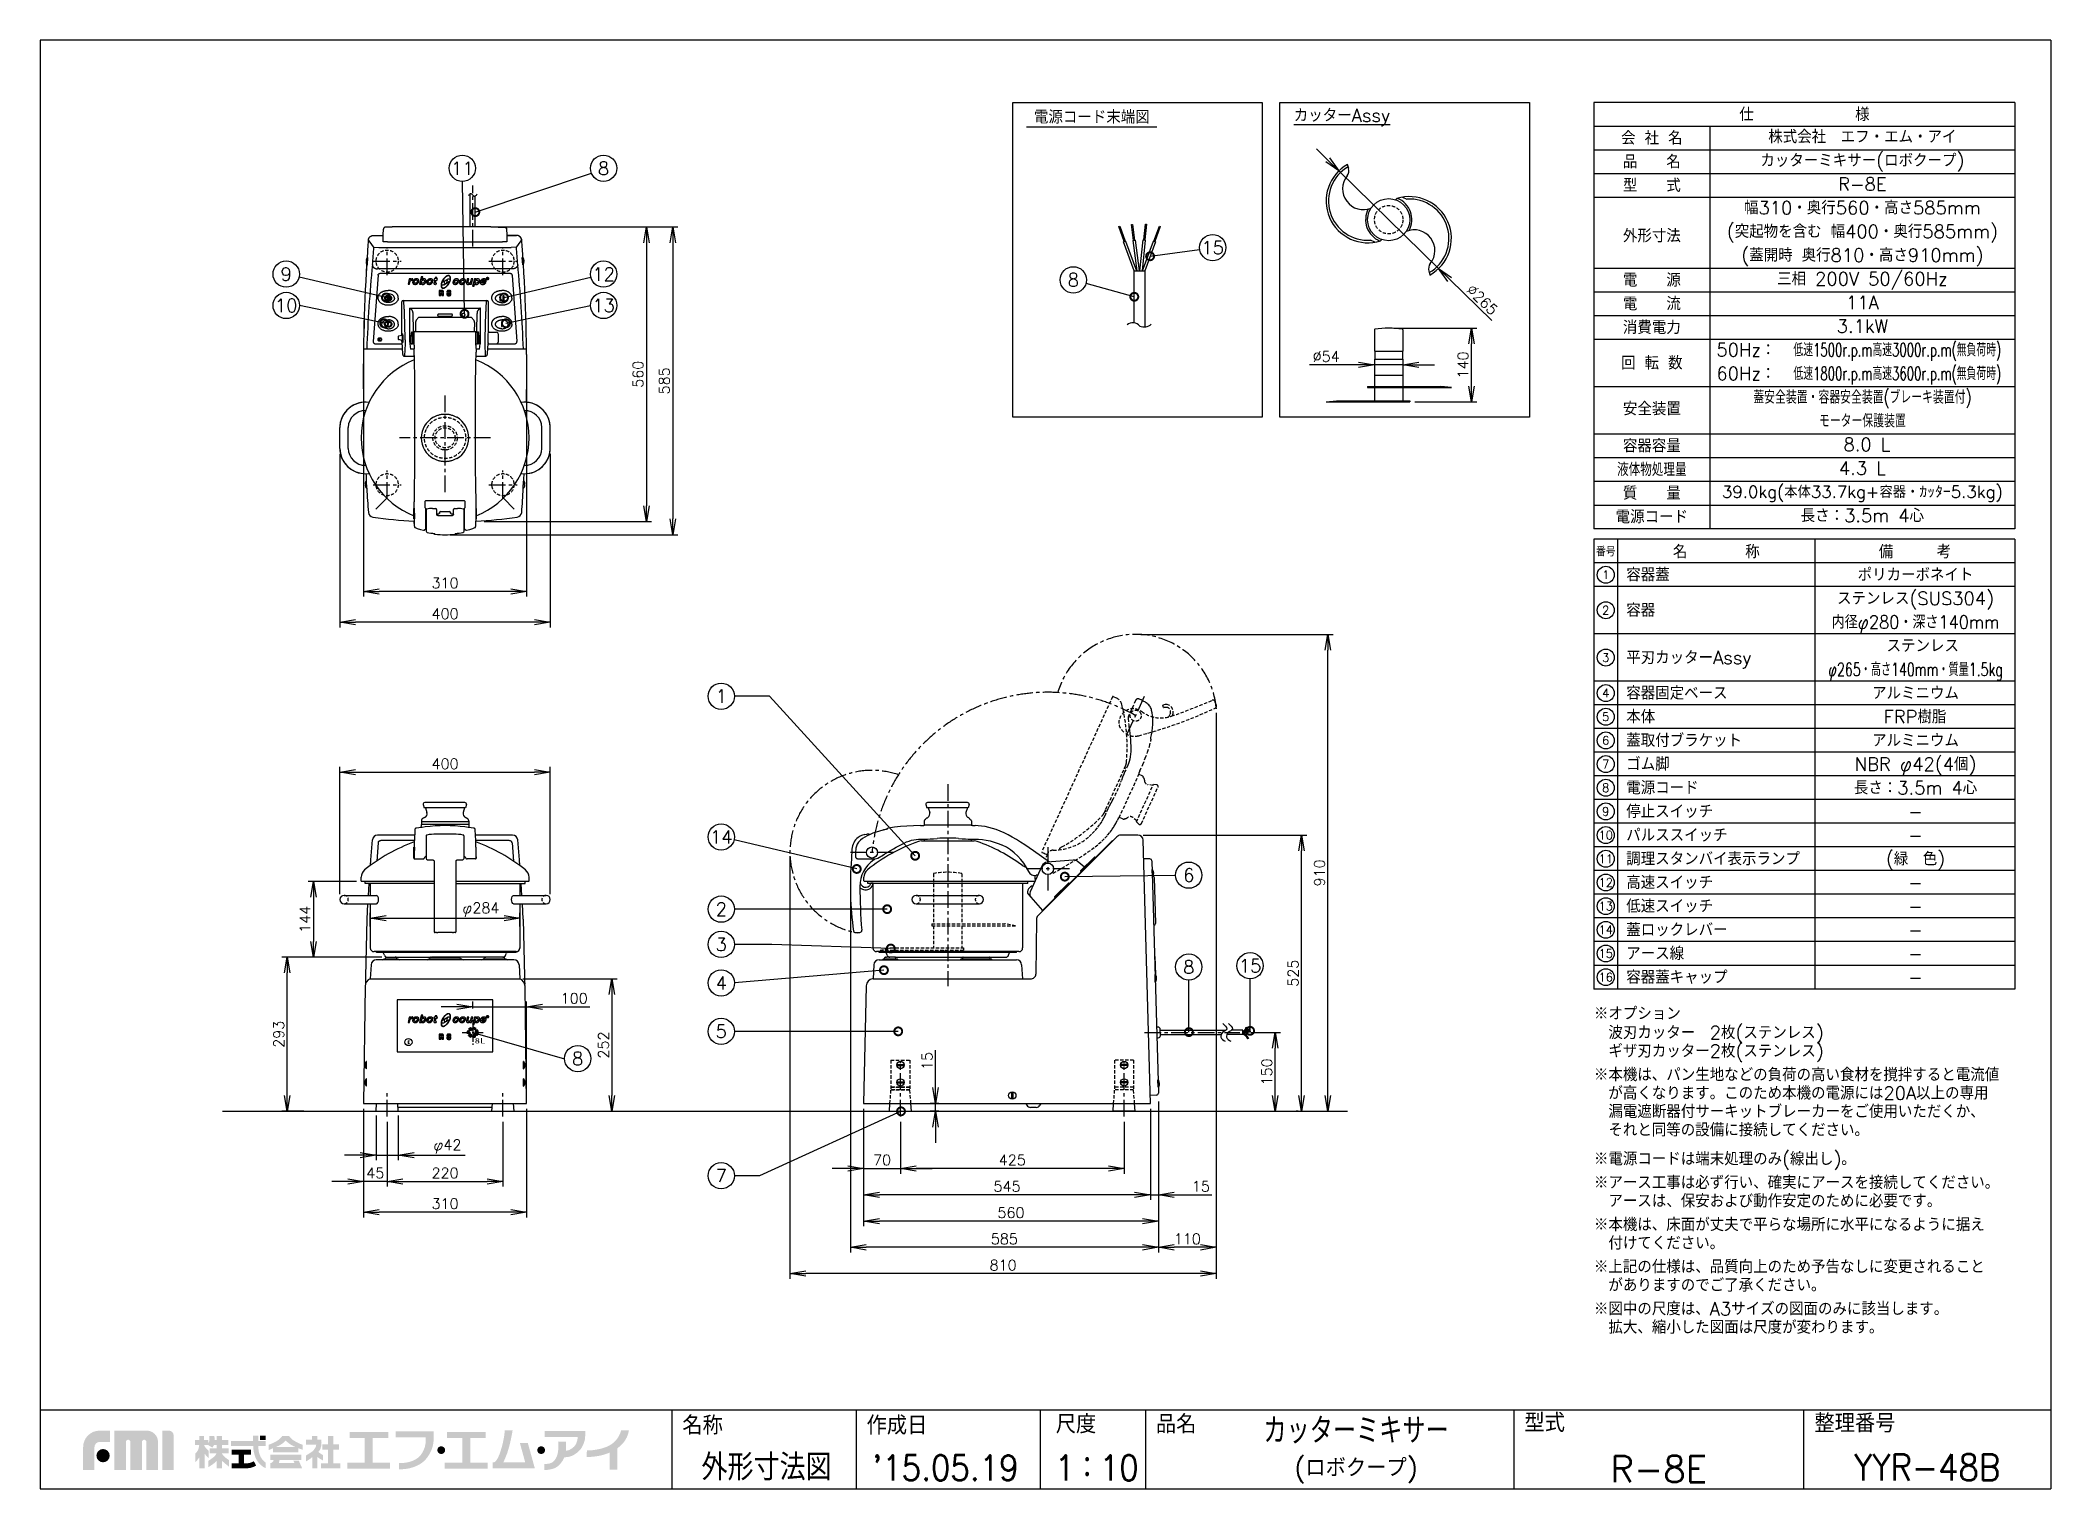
# Model space of a CAD drawing. Extents: x 230 to 4050, y 0 to 2754.
import ezdxf
from ezdxf.enums import TextEntityAlignment as Align

# ---------------------------------------------------------------- set-up
doc = ezdxf.new("R2010")
doc.units = 0
doc.header["$PDMODE"] = 3
doc.linetypes.add('CENTER', pattern=[50.8, 31.75, -6.35, 6.35, -6.35])
doc.linetypes.add('HIDDEN', pattern=[9.525, 6.35, -3.175])
doc.layers.get('0').update_dxf_attribs({"linetype": 'CONTINUOUS'})
doc.layers.get('DEFPOINTS').update_dxf_attribs({"linetype": 'CONTINUOUS'})
for name, color, linetype in [('DANMEN', 7, 'CONTINUOUS'), ('SIYOU', 7, 'CONTINUOUS'), ('SUNPOU', 7, 'CONTINUOUS'), ('WAKU', 7, 'CONTINUOUS')]:
    doc.layers.add(name, color=color, linetype=linetype)
doc.styles.add('MSゴシック', font='MS Gothic.ttf')
doc.styles.get("Standard").update_dxf_attribs({"font": 'SIMPLEX.shx', "bigfont": 'extfont.shx'})
doc.dimstyles.get("Standard").update_dxf_attribs({"dimscale": 10, "dimtxt": 2, "dimasz": 3, "dimexe": 1, "dimexo": 1, "dimgap": 0.6, "dimtad": 3, "dimdec": 0, "dimzin": 0, "dimdsep": 46, "dimtxsty": 'STANDARD', "dimblk1": 'OPEN', "dimblk2": 'OPEN', "dimsah": 1, "dimcen": 1.5, "dimadec": 0, "dimazin": 0, "dimtfac": 1, "dimtdec": 0, "dimtmove": 0, "dimatfit": 0, "dimldrblk": 'DOTSMALL', "dimfxl": 1, "dimtvp": 1, "dimtolj": 1, "dimtzin": 0, "dimarcsym": 0})

msp = doc.modelspace()

# ---------------------------------------------------------------- texts
at = {"color": 2}
msp.add_text('E', height=5, dxfattribs=at).set_placement((928.2, 846.6))
at = {"color": 2, "style": 'MSゴシック', "width": 1.5}
msp.add_text('8L', height=10, dxfattribs=at).set_placement((1055.4, 846.6))
at = {"layer": 'SIYOU', "color": 1}
msp.add_text('電源コード末端図', height=25, dxfattribs=at).set_placement((2228, 2608.7), align=Align.MIDDLE)
for s, p in [('%%UカッターAssy', (2611.7, 2598.2)), ('※オプション', (3182, 891)), ('\u3000波刃カッター\u30002枚(ステンレス)', (3182, 854.7)), ('\u3000ギザ刃カッター2枚(ステンレス)', (3182, 819.7)), ('※本機は、パン生地などの負荷の高い食材を撹拌すると電流値', (3182, 774.7)), ('\u3000が高くなります。このため本機の電源には20A以上の専用', (3182, 739.7)), ('\u3000漏電遮断器付サーキットブレーカーをご使用いただくか、', (3182, 704.7)), ('\u3000それと同等の設備に接続してください。', (3182, 669.7)), ('※電源コードは端末処理のみ(線出し)。', (3182, 614.7)), ('※アース工事は必ず行い、確実にアースを接続してください。', (3182, 569.7)), ('\u3000アースは、保安および動作安定のために必要です。', (3182, 534.7)), ('※本機は、床面が丈夫で平らな場所に水平になるように据え', (3182, 489.7)), ('\u3000付けてください。', (3182, 454.7)), ('※上記の仕様は、品質向上のため予告なしに変更されること', (3182, 409.7)), ('\u3000がありますのでご了承ください。', (3182, 374.7)), ('※図中の尺度は、A3サイズの図面のみに該当します。', (3182, 329.7)), ('\u3000拡大、縮小した図面は尺度が変わります。', (3182, 294.7))]:
    msp.add_text(s, height=25, dxfattribs=at).set_placement(p)
at = {"layer": 'SIYOU'}
for s, p in [('仕\u3000\u3000\u3000\u3000\u3000\u3000\u3000様', (3582, 2612.5)), ('会 社 名', (3292, 2567.5)), ('品\u3000\u3000名', (3292, 2522.5)), ('型\u3000\u3000式', (3292, 2477.5)), ('外形寸法', (3292, 2381.7)), ('電\u3000\u3000源', (3292, 2297.5)), ('電\u3000\u3000流', (3292, 2252.5)), ('消費電力', (3292, 2207.5)), ('回 転 数', (3292, 2140)), ('安全装置', (3292.1, 2052.9)), ('容器容量', (3292, 1982.5)), ('質\u3000\u3000量', (3292, 1892.5)), ('電源コード', (3292, 1847.5))]:
    msp.add_text(s, height=25, dxfattribs=at).set_placement(p, align=Align.MIDDLE_CENTER)
at = {"layer": 'SIYOU', "color": 1}
for s, height, p in [('株式会社\u3000エフ・エム・アイ', 25, (3692, 2570)), ('カッターミキサー(ロボクープ)', 25, (3692, 2525)), ('R-8E', 25, (3692, 2480)), ('幅310・奥行560・高さ585mm', 25, (3692, 2435)), ('(突起物を含む 幅400・奥行585mm)', 25, (3692, 2390)), ('(蓋開時 奥行810・高さ910mm)', 25, (3692, 2345)), ('三相 200V 50/60Hz', 25, (3692, 2300)), ('11A', 25, (3692, 2255)), ('3.1kW', 25, (3692, 2210)), (' 8.0 L', 25, (3692, 1985)), ('4.3 L', 25, (3692, 1940)), ('39.0kg(本体33.7kg+容器・ｶｯﾀｰ5.3kg)', 23, (3692, 1895)), ('長さ：3.5m 4心', 25, (3692, 1850)), ('ポリカーボネイト', 25, (3793, 1737.5)), ('ステンレス(SUS304)', 25, (3793, 1692.5)), ('\u3000ステンレス', 25, (3793, 1602.5)), ('アルミニウム', 25, (3793, 1512.5)), ('FRP樹脂', 25, (3792, 1467.5)), ('アルミニウム', 25, (3793, 1422.5)), ('NBR φ42(4個)', 25, (3793, 1377.5)), ('長さ：3.5m 4心', 25, (3793, 1332.5)), ('-', 25, (3793, 1287.5)), ('-', 25, (3793, 1242.5)), ('(緑\u3000色)', 25, (3793, 1197.5)), ('-', 25, (3793, 1152.5)), ('-', 25, (3793, 1107.5)), ('-', 25, (3793, 1062.5)), ('-', 25, (3793, 1017.5)), ('-', 25, (3793, 972.5))]:
    msp.add_text(s, height=height, dxfattribs=at).set_placement(p, align=Align.MIDDLE_CENTER)
for s, p in [('50Hz：', (3414.7, 2165)), ('60Hz：', (3414.7, 2120))]:
    msp.add_text(s, height=25, dxfattribs=at).set_placement(p, align=Align.MIDDLE_LEFT)
for s, width, p in [('低速1500r.p.m高速3000r.p.m(無負荷時)', 0.65, (3758.3, 2165)), ('低速1800r.p.m高速3600r.p.m(無負荷時)', 0.65, (3758.3, 2120)), ('蓋安全装置・容器安全装置(ブレーキ装置付)', 0.75, (3692, 2075)), ('モーター保護装置', 0.75, (3692, 2030)), ('内径φ280・深さ140mm', 0.9, (3793, 1647.5)), ('φ265・高さ140mm・質量1.5kg', 0.7, (3793, 1557.5))]:
    msp.add_text(s, height=25, dxfattribs=dict(at, width=width)).set_placement(p, align=Align.MIDDLE_CENTER)
at = {"layer": 'SIYOU', "width": 0.8}
msp.add_text('液体物処理量', height=25, dxfattribs=at).set_placement((3292, 1937.5), align=Align.MIDDLE_CENTER)
at = {"layer": 'SIYOU'}
for s, height, p in [('名\u3000\u3000\u3000\u3000称', 25, (3414.5, 1782.5)), ('備\u3000\u3000\u3000考', 25, (3792, 1782.5)), ('番号', 16.07, (3204.5, 1782.5)), ('1', 16.1, (3204.5, 1737.5)), ('2', 16.1, (3204.5, 1670)), ('3', 16.1, (3204.5, 1580)), ('4', 16.1, (3204.5, 1512.5)), ('5', 16.1, (3204.5, 1467.5)), ('6', 16.1, (3204.5, 1422.5)), ('7', 16.1, (3204.5, 1377.5)), ('8', 16.1, (3204.5, 1332.5)), ('9', 16.1, (3204.5, 1287.5)), ('10', 16.07, (3204.5, 1242.5)), ('11', 16.07, (3204.5, 1197.5)), ('12', 16.07, (3204.5, 1152.5)), ('13', 16.07, (3204.5, 1107.5)), ('14', 16.07, (3204.5, 1062.5)), ('15', 16.07, (3204.5, 1017.5)), ('16', 16.07, (3204.5, 972.5))]:
    msp.add_text(s, height=height, dxfattribs=at).set_placement(p, align=Align.MIDDLE)
for s, p in [('容器蓋', (3243.4, 1737.5)), ('容器', (3243.4, 1670)), ('平刃カッターAssy', (3243.4, 1580)), ('容器固定ベース', (3243.4, 1512.5)), ('本体', (3243.4, 1467.5)), ('蓋取付ブラケット', (3243.4, 1422.5)), ('ゴム脚', (3243.4, 1377.5)), ('電源コード', (3243.4, 1332.5)), ('停止スイッチ', (3243.4, 1287.5)), ('パルススイッチ', (3243.4, 1242.5)), ('調理スタンバイ表示ランプ', (3243.4, 1197.5)), ('高速スイッチ', (3243.4, 1152.5)), ('低速スイッチ', (3243.4, 1107.5)), ('蓋ロックレバー', (3243.4, 1062.5)), ('アース線', (3243.4, 1017.5)), ('容器蓋キャップ', (3243.4, 972.5))]:
    msp.add_text(s, height=25, dxfattribs=at).set_placement(p, align=Align.MIDDLE_LEFT)
at = {"layer": 'SUNPOU'}
for s, p in [('11', (1032, 2510)), ('8', (1300.4, 2510)), ('15', (2457.6, 2359.3)), ('9', (697.4, 2308.9)), ('12', (1300.4, 2308.9)), ('8', (2192.9, 2297.9)), ('10', (697.4, 2249.3)), ('13', (1300.4, 2249.3)), ('1', (1524, 1506.5)), ('14', (1524, 1239)), ('6', (2412.2, 1166.4)), ('2', (1524, 1101.8)), ('3', (1524, 1034.8)), ('8', (2412.2, 991.9)), ('15', (2528.7, 994.2)), ('4', (1524, 961.6)), ('5', (1524, 869.5)), ('8', (1251.2, 817.7)), ('7', (1524, 595.1))]:
    msp.add_text(s, height=25, dxfattribs=at).set_placement(p, align=Align.MIDDLE)
at = {"layer": 'WAKU'}
for s, p in [('名称', (1450, 103.1)), ('作成日', (1800, 103.1)), ('尺度', (2159.5, 105.4)), ('品名', (2349.7, 105.4)), ('型式', (3049.9, 108)), ('整理番号', (3600.9, 107.1))]:
    msp.add_text(s, height=35, dxfattribs=at).set_placement(p)
at = {"layer": 'WAKU', "color": 1, "width": 0.8}
msp.add_text('カッターミキサー', height=50, dxfattribs=at).set_placement((2730, 112.5), align=Align.MIDDLE)
at = {"layer": 'WAKU', "color": 1, "width": 0.9}
for s, height, p in [('外形寸法図', 50, (1610, 16)), ("'15.05.19", 48, (1950, 16)), ('1：10', 48, (2237.6, 16)), ('YYR-48B', 50, (3815, 16))]:
    msp.add_text(s, height=height, dxfattribs=at).set_placement(p, align=Align.CENTER)
at = {"layer": 'WAKU', "color": 1}
for s, height, p in [('(ロボクープ)', 35, (2730, 37.5)), ('R-8E', 50, (3305, 37.5))]:
    msp.add_text(s, height=height, dxfattribs=at).set_placement(p, align=Align.MIDDLE)

# ---------------------------------------------------------------- blocks, each defined once
blk = doc.blocks.new('_DotSmall')
at = {"color": 0, "linetype": 'ByBlock', "const_width": 0.5}
blk.add_lwpolyline([(-0.0625, 0, 1), (0.0625, 0, 1)], format="xyb", close=True, dxfattribs=at)
blk = doc.blocks.new('_OPEN')
at = {"color": 0, "linetype": 'ByBlock'}
for p, q in [((-1, 0.17), (0, 0)), ((0, 0), (-1, -0.17)), ((0, 0), (-1, 0))]:
    blk.add_line(p, q, dxfattribs=at)
blk = doc.blocks.new('*D27')
at = {"layer": 'DEFPOINTS', "color": 0}
for p in [(844.2, 732.5), (889.2, 707.5), (844.2, 584.4)]:
    blk.add_point(p, dxfattribs=at)
at = {"layer": 'SUNPOU', "color": 0, "lineweight": -2}
for p, q in [((844.2, 722.5), (844.2, 574.4)), ((889.2, 697.5), (889.2, 574.4)), ((814.2, 584.4), (784.2, 584.4)), ((889.2, 584.4), (844.2, 584.4)), ((919.2, 584.4), (949.2, 584.4))]:
    blk.add_line(p, q, dxfattribs=at)
at = {"layer": 'SUNPOU', "color": 0, "lineweight": -2, "xscale": 30, "yscale": 30, "zscale": 30}
blk.add_blockref('_OPEN', (844.2, 584.4), dxfattribs=at)
at = {"layer": 'SUNPOU', "color": 0, "lineweight": -2, "xscale": 30, "yscale": 30, "zscale": 30, "rotation": 180}
blk.add_blockref('_OPEN', (889.2, 584.4), dxfattribs=at)
at = {"layer": 'SUNPOU', "color": 0, "insert": (866.7, 600.4), "char_height": 20, "attachment_point": 5}
blk.add_mtext('\\A1;45', dxfattribs=at)
blk = doc.blocks.new('*D28')
at = {"layer": 'DEFPOINTS', "color": 0}
for p in [(1199.2, 1362), (799.2, 1120), (1199.2, 1120)]:
    blk.add_point(p, dxfattribs=at)
at = {"layer": 'SUNPOU', "color": 0, "lineweight": -2}
for p, q in [((799.2, 1130), (799.2, 1372)), ((829.2, 1362), (1169.2, 1362)), ((1199.2, 1130), (1199.2, 1372))]:
    blk.add_line(p, q, dxfattribs=at)
at = {"layer": 'SUNPOU', "color": 0, "lineweight": -2, "xscale": 30, "yscale": 30, "zscale": 30, "rotation": 180}
blk.add_blockref('_OPEN', (799.2, 1362), dxfattribs=at)
at = {"layer": 'SUNPOU', "color": 0, "lineweight": -2, "xscale": 30, "yscale": 30, "zscale": 30}
blk.add_blockref('_OPEN', (1199.2, 1362), dxfattribs=at)
at = {"layer": 'SUNPOU', "color": 0, "insert": (999.2, 1378), "char_height": 20, "attachment_point": 5}
blk.add_mtext('\\A1;400', dxfattribs=at)
blk = doc.blocks.new('*D29')
at = {"layer": 'DEFPOINTS', "color": 0}
for p in [(844.2, 732.5), (1154.1, 732.5), (844.2, 525.9)]:
    blk.add_point(p, dxfattribs=at)
at = {"layer": 'SUNPOU', "color": 0, "lineweight": -2}
for p, q in [((844.2, 722.5), (844.2, 515.9)), ((1154.1, 722.5), (1154.1, 515.9)), ((1124.1, 525.9), (874.2, 525.9))]:
    blk.add_line(p, q, dxfattribs=at)
at = {"layer": 'SUNPOU', "color": 0, "lineweight": -2, "xscale": 30, "yscale": 30, "zscale": 30, "rotation": 180}
blk.add_blockref('_OPEN', (844.2, 525.9), dxfattribs=at)
at = {"layer": 'SUNPOU', "color": 0, "lineweight": -2, "xscale": 30, "yscale": 30, "zscale": 30}
blk.add_blockref('_OPEN', (1154.1, 525.9), dxfattribs=at)
at = {"layer": 'SUNPOU', "color": 0, "insert": (999.2, 541.9), "char_height": 20, "attachment_point": 5}
blk.add_mtext('\\A1;310', dxfattribs=at)
blk = doc.blocks.new('*D31')
at = {"layer": 'DEFPOINTS', "color": 0}
for p in [(799.2, 1977.5), (1199.2, 1977.5), (799.2, 1647.3)]:
    blk.add_point(p, dxfattribs=at)
at = {"layer": 'SUNPOU', "color": 0, "lineweight": -2}
for p, q in [((799.2, 1967.5), (799.2, 1637.3)), ((1199.2, 1967.5), (1199.2, 1637.3)), ((1169.2, 1647.3), (829.2, 1647.3))]:
    blk.add_line(p, q, dxfattribs=at)
at = {"layer": 'SUNPOU', "color": 0, "lineweight": -2, "xscale": 30, "yscale": 30, "zscale": 30, "rotation": 180}
blk.add_blockref('_OPEN', (799.2, 1647.3), dxfattribs=at)
at = {"layer": 'SUNPOU', "color": 0, "lineweight": -2, "xscale": 30, "yscale": 30, "zscale": 30}
blk.add_blockref('_OPEN', (1199.2, 1647.3), dxfattribs=at)
at = {"layer": 'SUNPOU', "color": 0, "insert": (999.2, 1663.3), "char_height": 20, "attachment_point": 5}
blk.add_mtext('\\A1;400', dxfattribs=at)
blk = doc.blocks.new('*D20')
at = {"layer": 'DEFPOINTS', "color": 0}
for p in [(2315.8, 1242.5), (2626.5, 1242.5), (2630, 717.5)]:
    blk.add_point(p, dxfattribs=at)
at = {"layer": 'SUNPOU', "color": 0, "lineweight": -2}
for p, q in [((2325.8, 1242.5), (2636.5, 1242.5)), ((2626.5, 747.5), (2626.5, 1212.5)), ((2620, 717.5), (2616.5, 717.5))]:
    blk.add_line(p, q, dxfattribs=at)
at = {"layer": 'SUNPOU', "color": 0, "lineweight": -2, "xscale": 30, "yscale": 30, "zscale": 30}
for p, rotation in [((2626.5, 1242.5), 90), ((2626.5, 717.5), 270)]:
    blk.add_blockref('_OPEN', p, dxfattribs=dict(at, rotation=rotation))
at = {"layer": 'SUNPOU', "color": 0, "insert": (2610.5, 980), "char_height": 20, "attachment_point": 5, "rotation": 90}
blk.add_mtext('\\A1;525', dxfattribs=at)
blk = doc.blocks.new('*D21')
at = {"layer": 'DEFPOINTS', "color": 0}
for p in [(2311, 1624), (2676.5, 1624), (2533, 717.5)]:
    blk.add_point(p, dxfattribs=at)
at = {"layer": 'SUNPOU', "color": 0, "lineweight": -2}
for p, q in [((2321, 1624), (2686.5, 1624)), ((2676.5, 747.5), (2676.5, 1594)), ((2543, 717.5), (2686.5, 717.5))]:
    blk.add_line(p, q, dxfattribs=at)
at = {"layer": 'SUNPOU', "color": 0, "lineweight": -2, "xscale": 30, "yscale": 30, "zscale": 30}
for p, rotation in [((2676.5, 1624), 90), ((2676.5, 717.5), 270)]:
    blk.add_blockref('_OPEN', p, dxfattribs=dict(at, rotation=rotation))
at = {"layer": 'SUNPOU', "color": 0, "insert": (2660.5, 1170.7), "char_height": 20, "attachment_point": 5, "rotation": 90}
blk.add_mtext('\\A1;910', dxfattribs=at)
blk = doc.blocks.new('*D22')
at = {"layer": 'DEFPOINTS', "color": 0}
for p in [(1086.2, 2398.6), (999.2, 1813.4), (1431.7, 1813.4)]:
    blk.add_point(p, dxfattribs=at)
at = {"layer": 'SUNPOU', "color": 0, "lineweight": -2}
for p, q in [((1096.2, 2398.6), (1441.7, 2398.6)), ((1431.7, 2368.6), (1431.7, 1843.4)), ((1009.2, 1813.4), (1441.7, 1813.4))]:
    blk.add_line(p, q, dxfattribs=at)
at = {"layer": 'SUNPOU', "color": 0, "lineweight": -2, "xscale": 30, "yscale": 30, "zscale": 30}
for p, rotation in [((1431.7, 2398.6), 90), ((1431.7, 1813.4), 270)]:
    blk.add_blockref('_OPEN', p, dxfattribs=dict(at, rotation=rotation))
at = {"layer": 'SUNPOU', "color": 0, "insert": (1415.7, 2106), "char_height": 20, "attachment_point": 5, "rotation": 90}
blk.add_mtext('\\A1;585', dxfattribs=at)
blk = doc.blocks.new('*D23')
at = {"layer": 'DEFPOINTS', "color": 0}
for p in [(699.2, 1010.5), (889.2, 1010.5), (741, 717.5)]:
    blk.add_point(p, dxfattribs=at)
at = {"layer": 'SUNPOU', "color": 0, "lineweight": -2}
for p, q in [((879.2, 1010.5), (689.2, 1010.5)), ((699.2, 747.5), (699.2, 980.5)), ((731, 717.5), (689.2, 717.5))]:
    blk.add_line(p, q, dxfattribs=at)
at = {"layer": 'SUNPOU', "color": 0, "lineweight": -2, "xscale": 30, "yscale": 30, "zscale": 30}
for p, rotation in [((699.2, 1010.5), 90), ((699.2, 717.5), 270)]:
    blk.add_blockref('_OPEN', p, dxfattribs=dict(at, rotation=rotation))
at = {"layer": 'SUNPOU', "color": 0, "insert": (683.2, 864), "char_height": 20, "attachment_point": 5, "rotation": 90}
blk.add_mtext('\\A1;293', dxfattribs=at)
blk = doc.blocks.new('*D25')
at = {"layer": 'DEFPOINTS', "color": 0}
for p in [(889.2, 707.5), (1109.2, 707.5), (1109.2, 584.4)]:
    blk.add_point(p, dxfattribs=at)
at = {"layer": 'SUNPOU', "color": 0, "lineweight": -2}
for p, q in [((889.2, 697.5), (889.2, 574.4)), ((1109.2, 697.5), (1109.2, 574.4)), ((919.2, 584.4), (1079.2, 584.4))]:
    blk.add_line(p, q, dxfattribs=at)
at = {"layer": 'SUNPOU', "color": 0, "lineweight": -2, "xscale": 30, "yscale": 30, "zscale": 30, "rotation": 180}
blk.add_blockref('_OPEN', (889.2, 584.4), dxfattribs=at)
at = {"layer": 'SUNPOU', "color": 0, "lineweight": -2, "xscale": 30, "yscale": 30, "zscale": 30}
blk.add_blockref('_OPEN', (1109.2, 584.4), dxfattribs=at)
at = {"layer": 'SUNPOU', "color": 0, "insert": (999.2, 600.4), "char_height": 20, "attachment_point": 5}
blk.add_mtext('\\A1;220', dxfattribs=at)
blk = doc.blocks.new('*D26')
at = {"layer": 'DEFPOINTS', "color": 0}
for p in [(2520.4, 867.5), (2576.5, 867.5), (2514.3, 717.5)]:
    blk.add_point(p, dxfattribs=at)
at = {"layer": 'SUNPOU', "color": 0, "lineweight": -2}
for p, q in [((2530.4, 867.5), (2586.5, 867.5)), ((2576.5, 747.5), (2576.5, 837.5)), ((2524.3, 717.5), (2586.5, 717.5))]:
    blk.add_line(p, q, dxfattribs=at)
at = {"layer": 'SUNPOU', "color": 0, "lineweight": -2, "xscale": 30, "yscale": 30, "zscale": 30}
for p, rotation in [((2576.5, 867.5), 90), ((2576.5, 717.5), 270)]:
    blk.add_blockref('_OPEN', p, dxfattribs=dict(at, rotation=rotation))
at = {"layer": 'SUNPOU', "color": 0, "insert": (2560.5, 792.5), "char_height": 20, "attachment_point": 5, "rotation": 90}
blk.add_mtext('\\A1;150', dxfattribs=at)
blk = doc.blocks.new('*D2')
at = {"layer": 'DEFPOINTS', "color": 0}
for p in [(1931.1, 732.5), (1947.1, 732.5), (1947.1, 717.5)]:
    blk.add_point(p, dxfattribs=at)
at = {"layer": 'SUNPOU', "color": 0, "lineweight": -2}
for p, q in [((1931.1, 762.5), (1931.1, 834)), ((1937.1, 732.5), (1921.1, 732.5)), ((1931.1, 717.5), (1931.1, 732.5)), ((1937.1, 717.5), (1921.1, 717.5)), ((1931.1, 687.5), (1931.1, 657.5))]:
    blk.add_line(p, q, dxfattribs=at)
at = {"layer": 'SUNPOU', "color": 0, "lineweight": -2, "xscale": 30, "yscale": 30, "zscale": 30}
for p, rotation in [((1931.1, 732.5), 270), ((1931.1, 717.5), 90)]:
    blk.add_blockref('_OPEN', p, dxfattribs=dict(at, rotation=rotation))
at = {"layer": 'SUNPOU', "color": 0, "insert": (1915.1, 813.2), "char_height": 20, "attachment_point": 5, "rotation": 90}
blk.add_mtext('\\A1;15', dxfattribs=at)
blk = doc.blocks.new('*D3')
at = {"layer": 'DEFPOINTS', "color": 0}
for p in [(1051.7, 903), (1154.1, 916.2), (1154.1, 732.5)]:
    blk.add_point(p, dxfattribs=at)
at = {"layer": 'SUNPOU', "color": 0, "lineweight": -2}
for p, q in [((1051.7, 913), (1051.7, 926.2)), ((1154.1, 742.5), (1154.1, 926.2)), ((1021.7, 916.2), (991.7, 916.2)), ((1051.7, 916.2), (1154.1, 916.2)), ((1184.1, 916.2), (1274.4, 916.2))]:
    blk.add_line(p, q, dxfattribs=at)
at = {"layer": 'SUNPOU', "color": 0, "lineweight": -2, "xscale": 30, "yscale": 30, "zscale": 30}
blk.add_blockref('_OPEN', (1051.7, 916.2), dxfattribs=at)
at = {"layer": 'SUNPOU', "color": 0, "lineweight": -2, "xscale": 30, "yscale": 30, "zscale": 30, "rotation": 180}
blk.add_blockref('_OPEN', (1154.1, 916.2), dxfattribs=at)
at = {"layer": 'SUNPOU', "color": 0, "insert": (1244.5, 932.2), "char_height": 20, "attachment_point": 5}
blk.add_mtext('\\A1;100', dxfattribs=at)
blk = doc.blocks.new('*D4')
at = {"layer": 'DEFPOINTS', "color": 0}
for p in [(868.2, 719.7), (910.2, 719.5), (910.2, 634.4)]:
    blk.add_point(p, dxfattribs=at)
at = {"layer": 'SUNPOU', "color": 0, "lineweight": -2}
for p, q in [((868.2, 709.7), (868.2, 624.4)), ((910.2, 709.5), (910.2, 624.4)), ((838.2, 634.4), (808.2, 634.4)), ((868.2, 634.4), (910.2, 634.4)), ((940.2, 634.4), (1037.4, 634.4))]:
    blk.add_line(p, q, dxfattribs=at)
at = {"layer": 'SUNPOU', "color": 0, "lineweight": -2, "xscale": 30, "yscale": 30, "zscale": 30}
blk.add_blockref('_OPEN', (868.2, 634.4), dxfattribs=at)
at = {"layer": 'SUNPOU', "color": 0, "lineweight": -2, "xscale": 30, "yscale": 30, "zscale": 30, "rotation": 180}
blk.add_blockref('_OPEN', (910.2, 634.4), dxfattribs=at)
at = {"layer": 'SUNPOU', "color": 0, "insert": (1003.8, 650.4), "char_height": 20, "attachment_point": 5}
blk.add_mtext('\\A1;φ42', dxfattribs=at)
blk = doc.blocks.new('*D5')
at = {"layer": 'DEFPOINTS', "color": 0}
for p in [(1864.4, 707.5), (2289.4, 707.5), (1864.4, 609)]:
    blk.add_point(p, dxfattribs=at)
at = {"layer": 'SUNPOU', "color": 0, "lineweight": -2}
for p, q in [((1864.4, 697.5), (1864.4, 599)), ((2289.4, 697.5), (2289.4, 599)), ((2259.4, 609), (1894.4, 609))]:
    blk.add_line(p, q, dxfattribs=at)
at = {"layer": 'SUNPOU', "color": 0, "lineweight": -2, "xscale": 30, "yscale": 30, "zscale": 30, "rotation": 180}
blk.add_blockref('_OPEN', (1864.4, 609), dxfattribs=at)
at = {"layer": 'SUNPOU', "color": 0, "lineweight": -2, "xscale": 30, "yscale": 30, "zscale": 30}
blk.add_blockref('_OPEN', (2289.4, 609), dxfattribs=at)
at = {"layer": 'SUNPOU', "color": 0, "insert": (2076.9, 625), "char_height": 20, "attachment_point": 5}
blk.add_mtext('\\A1;425', dxfattribs=at)
blk = doc.blocks.new('*D6')
at = {"layer": 'DEFPOINTS', "color": 0}
for p in [(1794.4, 732.5), (1864.4, 707.5), (1864.4, 609)]:
    blk.add_point(p, dxfattribs=at)
at = {"layer": 'SUNPOU', "color": 0, "lineweight": -2}
for p, q in [((1794.4, 722.5), (1794.4, 599)), ((1864.4, 697.5), (1864.4, 599)), ((1764.4, 609), (1734.4, 609)), ((1794.4, 609), (1864.4, 609)), ((1894.4, 609), (1924.4, 609))]:
    blk.add_line(p, q, dxfattribs=at)
at = {"layer": 'SUNPOU', "color": 0, "lineweight": -2, "xscale": 30, "yscale": 30, "zscale": 30}
blk.add_blockref('_OPEN', (1794.4, 609), dxfattribs=at)
at = {"layer": 'SUNPOU', "color": 0, "lineweight": -2, "xscale": 30, "yscale": 30, "zscale": 30, "rotation": 180}
blk.add_blockref('_OPEN', (1864.4, 609), dxfattribs=at)
at = {"layer": 'SUNPOU', "color": 0, "insert": (1829.4, 625), "char_height": 20, "attachment_point": 5}
blk.add_mtext('\\A1;70', dxfattribs=at)
blk = doc.blocks.new('*D7')
at = {"layer": 'DEFPOINTS', "color": 0}
for p in [(1141.2, 1084.8), (857.2, 1058.7), (1141.2, 1058.7)]:
    blk.add_point(p, dxfattribs=at)
at = {"layer": 'SUNPOU', "color": 0, "lineweight": -2}
for p, q in [((857.2, 1068.7), (857.2, 1094.8)), ((887.2, 1084.8), (1111.2, 1084.8)), ((1141.2, 1068.7), (1141.2, 1094.8))]:
    blk.add_line(p, q, dxfattribs=at)
at = {"layer": 'SUNPOU', "color": 0, "lineweight": -2, "xscale": 30, "yscale": 30, "zscale": 30, "rotation": 180}
blk.add_blockref('_OPEN', (857.2, 1084.8), dxfattribs=at)
at = {"layer": 'SUNPOU', "color": 0, "lineweight": -2, "xscale": 30, "yscale": 30, "zscale": 30}
blk.add_blockref('_OPEN', (1141.2, 1084.8), dxfattribs=at)
at = {"layer": 'SUNPOU', "color": 0, "insert": (1067.3, 1100.8), "char_height": 20, "attachment_point": 5}
blk.add_mtext('\\A1;φ284', dxfattribs=at)
blk = doc.blocks.new('*D9')
at = {"layer": 'DEFPOINTS', "color": 0}
for p in [(840.7, 1154.6), (749.2, 1010.5), (879.2, 1010.5)]:
    blk.add_point(p, dxfattribs=at)
at = {"layer": 'SUNPOU', "color": 0, "lineweight": -2}
for p, q in [((830.7, 1154.6), (739.2, 1154.6)), ((749.2, 1124.6), (749.2, 1040.5)), ((869.2, 1010.5), (739.2, 1010.5))]:
    blk.add_line(p, q, dxfattribs=at)
at = {"layer": 'SUNPOU', "color": 0, "lineweight": -2, "xscale": 30, "yscale": 30, "zscale": 30}
for p, rotation in [((749.2, 1154.6), 90), ((749.2, 1010.5), 270)]:
    blk.add_blockref('_OPEN', p, dxfattribs=dict(at, rotation=rotation))
at = {"layer": 'SUNPOU', "color": 0, "insert": (733.2, 1082.5), "char_height": 20, "attachment_point": 5, "rotation": 90}
blk.add_mtext('\\A1;144', dxfattribs=at)
blk = doc.blocks.new('*D10')
at = {"layer": 'DEFPOINTS', "color": 0}
for p in [(2339.4, 732.5), (2354.4, 696.2), (2354.4, 559)]:
    blk.add_point(p, dxfattribs=at)
at = {"layer": 'SUNPOU', "color": 0, "lineweight": -2}
for p, q in [((2339.4, 722.5), (2339.4, 549)), ((2354.4, 686.2), (2354.4, 549)), ((2309.4, 559), (2279.4, 559)), ((2339.4, 559), (2354.4, 559)), ((2384.4, 559), (2456, 559))]:
    blk.add_line(p, q, dxfattribs=at)
at = {"layer": 'SUNPOU', "color": 0, "lineweight": -2, "xscale": 30, "yscale": 30, "zscale": 30}
blk.add_blockref('_OPEN', (2339.4, 559), dxfattribs=at)
at = {"layer": 'SUNPOU', "color": 0, "lineweight": -2, "xscale": 30, "yscale": 30, "zscale": 30, "rotation": 180}
blk.add_blockref('_OPEN', (2354.4, 559), dxfattribs=at)
at = {"layer": 'SUNPOU', "color": 0, "insert": (2435.2, 575), "char_height": 20, "attachment_point": 5}
blk.add_mtext('\\A1;15', dxfattribs=at)
blk = doc.blocks.new('*D11')
at = {"layer": 'DEFPOINTS', "color": 0}
for p in [(1086.2, 2398.6), (1063.4, 1838.5), (1381.7, 1838.5)]:
    blk.add_point(p, dxfattribs=at)
at = {"layer": 'SUNPOU', "color": 0, "lineweight": -2}
for p, q in [((1096.2, 2398.6), (1391.7, 2398.6)), ((1381.7, 2368.6), (1381.7, 1868.5)), ((1073.4, 1838.5), (1391.7, 1838.5))]:
    blk.add_line(p, q, dxfattribs=at)
at = {"layer": 'SUNPOU', "color": 0, "lineweight": -2, "xscale": 30, "yscale": 30, "zscale": 30}
for p, rotation in [((1381.7, 2398.6), 90), ((1381.7, 1838.5), 270)]:
    blk.add_blockref('_OPEN', p, dxfattribs=dict(at, rotation=rotation))
at = {"layer": 'SUNPOU', "color": 0, "insert": (1365.7, 2118.5), "char_height": 20, "attachment_point": 5, "rotation": 90}
blk.add_mtext('\\A1;560', dxfattribs=at)
blk = doc.blocks.new('*D12')
at = {"layer": 'DEFPOINTS', "color": 0}
for p in [(2792.1, 2206.1), (2949.3, 2206.1), (2832, 2066.1)]:
    blk.add_point(p, dxfattribs=at)
at = {"layer": 'SUNPOU', "color": 0, "lineweight": -2}
for p, q in [((2802.1, 2206.1), (2959.3, 2206.1)), ((2949.3, 2096.1), (2949.3, 2176.1)), ((2842, 2066.1), (2959.3, 2066.1))]:
    blk.add_line(p, q, dxfattribs=at)
at = {"layer": 'SUNPOU', "color": 0, "lineweight": -2, "xscale": 30, "yscale": 30, "zscale": 30}
for p, rotation in [((2949.3, 2206.1), 90), ((2949.3, 2066.1), 270)]:
    blk.add_blockref('_OPEN', p, dxfattribs=dict(at, rotation=rotation))
at = {"layer": 'SUNPOU', "color": 0, "insert": (2933.3, 2136.1), "char_height": 20, "attachment_point": 5, "rotation": 90}
blk.add_mtext('\\A1;140', dxfattribs=at)
blk = doc.blocks.new('*D13')
at = {"layer": 'DEFPOINTS', "color": 0}
for p in [(2765, 2136.3), (2819, 2136.3), (2819, 2136.3)]:
    blk.add_point(p, dxfattribs=at)
at = {"layer": 'SUNPOU', "color": 0, "lineweight": -2}
for p, q in [((2735, 2136.3), (2641.6, 2136.3)), ((2819, 2136.3), (2765, 2136.3)), ((2849, 2136.3), (2879, 2136.3))]:
    blk.add_line(p, q, dxfattribs=at)
at = {"layer": 'SUNPOU', "color": 0, "lineweight": -2, "xscale": 30, "yscale": 30, "zscale": 30}
blk.add_blockref('_OPEN', (2765, 2136.3), dxfattribs=at)
at = {"layer": 'SUNPOU', "color": 0, "lineweight": -2, "xscale": 30, "yscale": 30, "zscale": 30, "rotation": 180}
blk.add_blockref('_OPEN', (2819, 2136.3), dxfattribs=at)
at = {"layer": 'SUNPOU', "color": 0, "insert": (2673.3, 2152.3), "char_height": 20, "attachment_point": 5}
blk.add_mtext('\\A1;%%c54', dxfattribs=at)
blk = doc.blocks.new('*D14')
at = {"layer": 'DEFPOINTS', "color": 0}
for p in [(1136.7, 969.5), (1198.2, 717.5), (1316.2, 717.5)]:
    blk.add_point(p, dxfattribs=at)
at = {"layer": 'SUNPOU', "color": 0, "lineweight": -2}
for p, q in [((1146.7, 969.5), (1326.2, 969.5)), ((1316.2, 939.5), (1316.2, 747.5)), ((1208.2, 717.5), (1326.2, 717.5))]:
    blk.add_line(p, q, dxfattribs=at)
at = {"layer": 'SUNPOU', "color": 0, "lineweight": -2, "xscale": 30, "yscale": 30, "zscale": 30}
for p, rotation in [((1316.2, 969.5), 90), ((1316.2, 717.5), 270)]:
    blk.add_blockref('_OPEN', p, dxfattribs=dict(at, rotation=rotation))
at = {"layer": 'SUNPOU', "color": 0, "insert": (1300.2, 843.5), "char_height": 20, "attachment_point": 5, "rotation": 90}
blk.add_mtext('\\A1;252', dxfattribs=at)
blk = doc.blocks.new('*D15')
at = {"layer": 'DEFPOINTS', "color": 0}
for p in [(2464.5, 1484.9), (2354.4, 746.2), (2354.4, 459)]:
    blk.add_point(p, dxfattribs=at)
at = {"layer": 'SUNPOU', "color": 0, "lineweight": -2}
for p, q in [((2464.5, 1474.9), (2464.5, 449)), ((2354.4, 736.2), (2354.4, 449)), ((2434.5, 459), (2384.4, 459))]:
    blk.add_line(p, q, dxfattribs=at)
at = {"layer": 'SUNPOU', "color": 0, "lineweight": -2, "xscale": 30, "yscale": 30, "zscale": 30, "rotation": 180}
blk.add_blockref('_OPEN', (2354.4, 459), dxfattribs=at)
at = {"layer": 'SUNPOU', "color": 0, "lineweight": -2, "xscale": 30, "yscale": 30, "zscale": 30}
blk.add_blockref('_OPEN', (2464.5, 459), dxfattribs=at)
at = {"layer": 'SUNPOU', "color": 0, "insert": (2409.5, 475), "char_height": 20, "attachment_point": 5}
blk.add_mtext('\\A1;110', dxfattribs=at)
blk = doc.blocks.new('*D16')
at = {"layer": 'DEFPOINTS', "color": 0}
for p in [(2464.5, 1484.9), (1654.5, 1212.7), (1654.5, 409)]:
    blk.add_point(p, dxfattribs=at)
at = {"layer": 'SUNPOU', "color": 0, "lineweight": -2}
for p, q in [((2464.5, 1474.9), (2464.5, 399)), ((1654.5, 1202.7), (1654.5, 399)), ((2434.5, 409), (1684.5, 409))]:
    blk.add_line(p, q, dxfattribs=at)
at = {"layer": 'SUNPOU', "color": 0, "lineweight": -2, "xscale": 30, "yscale": 30, "zscale": 30, "rotation": 180}
blk.add_blockref('_OPEN', (1654.5, 409), dxfattribs=at)
at = {"layer": 'SUNPOU', "color": 0, "lineweight": -2, "xscale": 30, "yscale": 30, "zscale": 30}
blk.add_blockref('_OPEN', (2464.5, 409), dxfattribs=at)
at = {"layer": 'SUNPOU', "color": 0, "insert": (2059.5, 425), "char_height": 20, "attachment_point": 5}
blk.add_mtext('\\A1;810', dxfattribs=at)
blk = doc.blocks.new('*D17')
at = {"layer": 'DEFPOINTS', "color": 0}
for p in [(844.2, 2166.2), (1154.1, 2166.2), (844.2, 1705.8)]:
    blk.add_point(p, dxfattribs=at)
at = {"layer": 'SUNPOU', "color": 0, "lineweight": -2}
for p, q in [((844.2, 2156.2), (844.2, 1695.8)), ((1154.1, 2156.2), (1154.1, 1695.8)), ((1124.1, 1705.8), (874.2, 1705.8))]:
    blk.add_line(p, q, dxfattribs=at)
at = {"layer": 'SUNPOU', "color": 0, "lineweight": -2, "xscale": 30, "yscale": 30, "zscale": 30, "rotation": 180}
blk.add_blockref('_OPEN', (844.2, 1705.8), dxfattribs=at)
at = {"layer": 'SUNPOU', "color": 0, "lineweight": -2, "xscale": 30, "yscale": 30, "zscale": 30}
blk.add_blockref('_OPEN', (1154.1, 1705.8), dxfattribs=at)
at = {"layer": 'SUNPOU', "color": 0, "insert": (999.2, 1721.8), "char_height": 20, "attachment_point": 5}
blk.add_mtext('\\A1;310', dxfattribs=at)
blk = doc.blocks.new('*D18')
at = {"layer": 'DEFPOINTS', "color": 0}
for p in [(1794.4, 732.5), (2354.4, 746.2), (1794.4, 509)]:
    blk.add_point(p, dxfattribs=at)
at = {"layer": 'SUNPOU', "color": 0, "lineweight": -2}
for p, q in [((2354.4, 736.2), (2354.4, 499)), ((1794.4, 722.5), (1794.4, 499)), ((2324.4, 509), (1824.4, 509))]:
    blk.add_line(p, q, dxfattribs=at)
at = {"layer": 'SUNPOU', "color": 0, "lineweight": -2, "xscale": 30, "yscale": 30, "zscale": 30, "rotation": 180}
blk.add_blockref('_OPEN', (1794.4, 509), dxfattribs=at)
at = {"layer": 'SUNPOU', "color": 0, "lineweight": -2, "xscale": 30, "yscale": 30, "zscale": 30}
blk.add_blockref('_OPEN', (2354.4, 509), dxfattribs=at)
at = {"layer": 'SUNPOU', "color": 0, "insert": (2074.4, 525), "char_height": 20, "attachment_point": 5}
blk.add_mtext('\\A1;560', dxfattribs=at)
blk = doc.blocks.new('*D19')
at = {"layer": 'DEFPOINTS', "color": 0}
for p in [(1794.4, 732.5), (2339.4, 732.5), (1794.4, 559)]:
    blk.add_point(p, dxfattribs=at)
at = {"layer": 'SUNPOU', "color": 0, "lineweight": -2}
for p, q in [((1794.4, 722.5), (1794.4, 549)), ((2339.4, 722.5), (2339.4, 549)), ((2309.4, 559), (1824.4, 559))]:
    blk.add_line(p, q, dxfattribs=at)
at = {"layer": 'SUNPOU', "color": 0, "lineweight": -2, "xscale": 30, "yscale": 30, "zscale": 30, "rotation": 180}
blk.add_blockref('_OPEN', (1794.4, 559), dxfattribs=at)
at = {"layer": 'SUNPOU', "color": 0, "lineweight": -2, "xscale": 30, "yscale": 30, "zscale": 30}
blk.add_blockref('_OPEN', (2339.4, 559), dxfattribs=at)
at = {"layer": 'SUNPOU', "color": 0, "insert": (2066.9, 575), "char_height": 20, "attachment_point": 5}
blk.add_mtext('\\A1;545', dxfattribs=at)
blk = doc.blocks.new('*D32')
at = {"layer": 'DEFPOINTS', "color": 0}
for p in [(1769.2, 1143.9), (2354.4, 696.2), (1769.2, 459)]:
    blk.add_point(p, dxfattribs=at)
at = {"layer": 'SUNPOU', "color": 0, "lineweight": -2}
for p, q in [((1769.2, 1133.9), (1769.2, 449)), ((2354.4, 686.2), (2354.4, 449)), ((2324.4, 459), (1799.2, 459))]:
    blk.add_line(p, q, dxfattribs=at)
at = {"layer": 'SUNPOU', "color": 0, "lineweight": -2, "xscale": 30, "yscale": 30, "zscale": 30, "rotation": 180}
blk.add_blockref('_OPEN', (1769.2, 459), dxfattribs=at)
at = {"layer": 'SUNPOU', "color": 0, "lineweight": -2, "xscale": 30, "yscale": 30, "zscale": 30}
blk.add_blockref('_OPEN', (2354.4, 459), dxfattribs=at)
at = {"layer": 'SUNPOU', "color": 0, "insert": (2061.8, 475), "char_height": 20, "attachment_point": 5}
blk.add_mtext('\\A1;585', dxfattribs=at)
blk = doc.blocks.new('*D34')
at = {"layer": 'DEFPOINTS', "color": 0}
for p in [(2697.5, 2505), (2886.7, 2319.5)]:
    blk.add_point(p, dxfattribs=at)
at = {"layer": 'SUNPOU', "color": 0, "lineweight": -2}
for p, q in [((2676.1, 2526.1), (2654.7, 2547.1)), ((2697.5, 2505), (2886.7, 2319.5)), ((2908.1, 2298.5), (2987.7, 2220.4))]:
    blk.add_line(p, q, dxfattribs=at)
at = {"layer": 'SUNPOU', "color": 0, "lineweight": -2, "xscale": 30, "yscale": 30, "zscale": 30}
for p, rotation in [((2697.5, 2505), 315.5472933142419), ((2886.7, 2319.5), 135.5472933142419)]:
    blk.add_blockref('_OPEN', p, dxfattribs=dict(at, rotation=rotation))
at = {"layer": 'SUNPOU', "color": 0, "insert": (2969.8, 2260.3), "char_height": 20, "attachment_point": 5, "rotation": 315.5473}
blk.add_mtext('\\A1;∅265', dxfattribs=at)

# ---------------------------------------------------------------- dimensions: what is measured, and where the dimension line sits
at = {"layer": 'SUNPOU'}
dim = msp.add_diameter_dim_2p(p1=(2697.5, 2505), p2=(2886.7, 2319.5), dimstyle='STANDARD', dxfattribs=at)
dim.commit()
dim.dimension.update_dxf_attribs({"geometry": '*D34', "text_midpoint": (2958.6, 2248.9), "dimtype": 163})
for base, p1, p2, picture, middle in [((1431.7, 1813.4), (1086.2, 2398.6), (999.2, 1813.4), '*D22', (1415.7, 2106)), ((1381.7, 1838.5), (1086.2, 2398.6), (1063.4, 1838.5), '*D11', (1365.7, 2118.5)), ((2949.3, 2206.1), (2832, 2066.1), (2792.1, 2206.1), '*D12', (2933.3, 2136.1)), ((2626.5, 1242.5), (2630, 717.5), (2315.8, 1242.5), '*D20', (2610.5, 980)), ((699.2, 1010.5), (741, 717.5), (889.2, 1010.5), '*D23', (683.2, 864)), ((2576.5, 867.5), (2514.3, 717.5), (2520.4, 867.5), '*D26', (2560.5, 792.5))]:
    dim = msp.add_linear_dim(base=base, p1=p1, p2=p2, angle=90, dimstyle='STANDARD', dxfattribs=at)
    dim.commit()
    dim.dimension.update_dxf_attribs({"geometry": picture, "text_midpoint": middle})
for base, p1, p2, picture, middle in [((844.2, 1705.8), (1154.1, 2166.2), (844.2, 2166.2), '*D17', (999.2, 1721.8)), ((799.2, 1647.3), (1199.2, 1977.5), (799.2, 1977.5), '*D31', (999.2, 1663.3)), ((1654.5, 409), (2464.5, 1484.9), (1654.5, 1212.7), '*D16', (2059.5, 425)), ((2354.4, 459), (2464.5, 1484.9), (2354.4, 746.2), '*D15', (2409.5, 475)), ((1199.2, 1362), (799.2, 1120), (1199.2, 1120), '*D28', (999.2, 1378)), ((1769.2, 459), (2354.4, 696.2), (1769.2, 1143.9), '*D32', (2061.8, 475)), ((844.2, 525.9), (1154.1, 732.5), (844.2, 732.5), '*D29', (999.2, 541.9)), ((1794.4, 509), (2354.4, 746.2), (1794.4, 732.5), '*D18', (2074.4, 525)), ((1794.4, 559), (2339.4, 732.5), (1794.4, 732.5), '*D19', (2066.9, 575)), ((1109.2, 584.4), (889.2, 707.5), (1109.2, 707.5), '*D25', (999.2, 600.4)), ((1864.4, 609), (2289.4, 707.5), (1864.4, 707.5), '*D5', (2076.9, 625))]:
    dim = msp.add_linear_dim(base=base, p1=p1, p2=p2, dimstyle='STANDARD', dxfattribs=at)
    dim.commit()
    dim.dimension.update_dxf_attribs({"geometry": picture, "text_midpoint": middle})
for base, p1, p2, text, picture, middle in [((2819, 2136.3), (2765, 2136.3), (2819, 2136.3), '%%c<>', '*D13', (2673.3, 2136.3)), ((1154.1, 916.2), (1051.7, 903), (1154.1, 732.5), '100', '*D3', (1244.5, 916.2))]:
    dim = msp.add_linear_dim(base=base, p1=p1, p2=p2, text=text, dimstyle='STANDARD', dxfattribs=at)
    dim.commit()
    dim.dimension.update_dxf_attribs({"geometry": picture, "text_midpoint": middle, "dimtype": 160})
dim = msp.add_linear_dim(base=(2676.5, 1624), p1=(2533, 717.5), p2=(2311, 1624), angle=90, text='910', dimstyle='STANDARD', dxfattribs=at)
dim.commit()
dim.dimension.update_dxf_attribs({"geometry": '*D21', "text_midpoint": (2660.5, 1170.7)})
for base, p1, p2, picture, middle in [((749.2, 1010.5), (840.7, 1154.6), (879.2, 1010.5), '*D9', (733.2, 1082.5)), ((1316.2, 717.5), (1136.7, 969.5), (1198.2, 717.5), '*D14', (1300.2, 843.5))]:
    dim = msp.add_linear_dim(base=base, p1=p1, p2=p2, angle=90, dimstyle='STANDARD', override={"dimarcsym": 1}, dxfattribs=at)
    dim.commit()
    dim.dimension.update_dxf_attribs({"geometry": picture, "text_midpoint": middle})
dim = msp.add_linear_dim(base=(1141.2, 1084.8), p1=(857.2, 1058.7), p2=(1141.2, 1058.7), angle=0, text='φ<>', dimstyle='STANDARD', override={"dimarcsym": 1}, dxfattribs=at)
dim.commit()
dim.dimension.update_dxf_attribs({"geometry": '*D7', "text_midpoint": (1067.3, 1084.8), "dimtype": 161})
dim = msp.add_linear_dim(base=(1931.1, 732.5), p1=(1947.1, 717.5), p2=(1947.1, 732.5), angle=90, dimstyle='STANDARD', dxfattribs=at)
dim.commit()
dim.dimension.update_dxf_attribs({"geometry": '*D2', "text_midpoint": (1931.1, 813.2), "dimtype": 160})
dim = msp.add_linear_dim(base=(844.2, 584.4), p1=(889.2, 707.5), p2=(844.2, 732.5), dimstyle='STANDARD', dxfattribs=at)
dim.commit()
dim.dimension.update_dxf_attribs({"geometry": '*D27', "text_midpoint": (866.7, 584.4), "dimtype": 160})
for base, p1, p2, picture, middle in [((1864.4, 609), (1794.4, 732.5), (1864.4, 707.5), '*D6', (1829.4, 609)), ((2354.4, 559), (2339.4, 732.5), (2354.4, 696.2), '*D10', (2435.2, 559))]:
    dim = msp.add_linear_dim(base=base, p1=p1, p2=p2, dimstyle='STANDARD', override={"dimarcsym": 1}, dxfattribs=at)
    dim.commit()
    dim.dimension.update_dxf_attribs({"geometry": picture, "text_midpoint": middle, "dimtype": 160})
dim = msp.add_linear_dim(base=(910.2, 634.4), p1=(868.2, 719.7), p2=(910.2, 719.5), text='φ<>', dimstyle='STANDARD', dxfattribs=at)
dim.commit()
dim.dimension.update_dxf_attribs({"geometry": '*D4', "text_midpoint": (1003.8, 650.4)})

# ---------------------------------------------------------------- hatches: boundary and pattern name
at = {"layer": 'WAKU'}
h = msp.add_hatch(color=1, dxfattribs=at)
edge = h.paths.add_edge_path()
edge.add_spline(control_points=[(311.6, 35.7), (311.6, 35.7), (311.6, 79.3), (311.6, 79.3), (311.6, 96.6), (325.6, 110.6), (342.9, 110.6), (342.9, 110.6), (362.3, 110.6), (362.3, 110.6), (362.3, 110.6), (362.3, 89.1), (362.3, 89.1), (362.3, 89.1), (342.9, 89.1), (342.9, 89.1), (337.5, 89.1), (333.1, 84.7), (333.1, 79.3), (333.1, 79.3), (333.1, 35.7), (333.1, 35.7), (333.1, 35.7), (311.6, 35.7), (311.6, 35.7)], knot_values=[0, 0, 0, 0, 1, 1, 1, 2, 2, 2, 3, 3, 3, 4, 4, 4, 5, 5, 5, 6, 6, 6, 7, 7, 7, 8, 8, 8, 8], degree=3, periodic=0)
h = msp.add_hatch(color=1, dxfattribs=at)
edge = h.paths.add_edge_path()
edge.add_spline(control_points=[(453.5, 35.7), (453.5, 35.7), (431.7, 35.7), (431.7, 35.7), (431.7, 35.7), (431.7, 89.1), (431.7, 89.1), (431.7, 91.4), (429.8, 93.3), (427.5, 93.3), (425.2, 93.3), (423.3, 91.4), (423.3, 89.1), (423.3, 89.1), (423.3, 35.7), (423.3, 35.7), (423.3, 35.7), (401.2, 35.7), (401.2, 35.7), (401.2, 35.7), (401.2, 89.1), (401.2, 89.1), (401.2, 91.4), (399.4, 93.3), (397.1, 93.3), (394.7, 93.3), (392.8, 91.4), (392.8, 89.1), (392.8, 89.1), (392.8, 35.7), (392.8, 35.7), (392.8, 35.7), (370.8, 35.7), (370.8, 35.7), (370.8, 35.7), (370.8, 110.6), (370.8, 110.6), (370.8, 110.6), (402.5, 110.6), (402.5, 110.6), (402.5, 110.6), (432.2, 110.6), (432.2, 110.6), (444.1, 110.6), (453.8, 101), (453.8, 89.1), (453.8, 89.1), (453.8, 87.1), (453.8, 87.1), (453.8, 83.8), (453.8, 35.7), (453.8, 35.7), (453.8, 35.7), (453.5, 35.7), (453.5, 35.7)], knot_values=[0, 0, 0, 0, 1, 1, 1, 2, 2, 2, 3, 3, 3, 4, 4, 4, 5, 5, 5, 6, 6, 6, 7, 7, 7, 8, 8, 8, 9, 9, 9, 10, 10, 10, 11, 11, 11, 12, 12, 12, 13, 13, 13, 14, 14, 14, 15, 15, 15, 16, 16, 16, 17, 17, 17, 18, 18, 18, 18], degree=3, periodic=0)
h = msp.add_hatch(color=1, dxfattribs=at)
edge = h.paths.add_edge_path()
edge.add_spline(control_points=[(462.1, 35.7), (462.1, 35.7), (462.1, 110.7), (462.1, 110.7), (462.1, 110.7), (473.9, 110.7), (473.9, 110.7), (479.3, 110.7), (483.7, 106.3), (483.7, 100.9), (483.7, 100.9), (483.7, 35.7), (483.7, 35.7), (483.7, 35.7), (462.1, 35.7), (462.1, 35.7)], knot_values=[0, 0, 0, 0, 1, 1, 1, 2, 2, 2, 3, 3, 3, 4, 4, 4, 5, 5, 5, 5], degree=3, periodic=0)
h = msp.add_hatch(color=1, dxfattribs=at)
edge = h.paths.add_edge_path(flags=16)
edge.add_spline(control_points=[(588.4, 54.7), (588.4, 54.7), (584.4, 57.2), (580.4, 60.7), (577.9, 62.8), (576.3, 65.3), (575.3, 67), (575.3, 67), (575.3, 67.2), (575.3, 67.2), (575.3, 67.2), (588.2, 67.2), (588.2, 67.2), (588.2, 67.2), (588.2, 76.7), (588.2, 76.7), (588.2, 76.7), (575.3, 76.7), (575.3, 76.7), (575.3, 76.7), (575.3, 83.5), (575.3, 83.5), (575.3, 83.5), (587.4, 83.5), (587.4, 83.5), (587.4, 83.5), (587.4, 93), (587.4, 93), (587.4, 93), (575.3, 93), (575.3, 93), (575.3, 93), (575.3, 100.2), (575.3, 100.2), (575.3, 100.2), (565.2, 100.2), (565.2, 100.2), (565.2, 100.2), (565.2, 93), (565.2, 93), (565.2, 93), (561.5, 93), (561.5, 93), (561.4, 97.2), (560.7, 100.3), (560.7, 100.3), (560.7, 100.3), (551.3, 100.3), (551.3, 100.3), (551.3, 100.3), (551.4, 92.5), (551.3, 90.8), (551.2, 89.8), (550.3, 88.3), (549.5, 87.1), (549.5, 87.1), (549.5, 93), (549.5, 93), (549.5, 93), (541.2, 93), (541.2, 93), (541.2, 93), (541.2, 100.3), (541.2, 100.3), (541.2, 100.3), (532.1, 100.3), (532.1, 100.3), (532.1, 100.3), (532.1, 93), (532.1, 93), (532.1, 93), (524.2, 93), (524.2, 93), (524.2, 93), (524.2, 83.3), (524.2, 83.3), (524.2, 83.3), (532.1, 83.3), (532.1, 83.3), (532.1, 83.3), (532.1, 83.2), (532.1, 83.2), (531.9, 81.5), (530.9, 75), (529.1, 72.2), (527, 69), (524.9, 67.3), (524.9, 67.3), (524.9, 67.3), (524.9, 50.7), (524.9, 50.7), (524.9, 50.7), (530, 56), (532.1, 59.6), (532.1, 59.6), (532.1, 38.9), (532.1, 38.9), (532.1, 38.9), (541.2, 38.9), (541.2, 38.9), (541.2, 38.9), (541.2, 38.9), (541.2, 38.9), (541.2, 38.9), (542.4, 38.9), (542.4, 38.9), (542.4, 38.9), (542.4, 66.7), (542.4, 66.7), (544.8, 63.3), (550, 58.5), (550, 58.5), (550, 58.5), (550, 72.5), (550, 72.5), (550, 72.5), (546.1, 75.6), (544.3, 77.9), (542.8, 79.7), (541.8, 82.3), (541.5, 83.3), (541.5, 83.3), (548.8, 83.3), (548.8, 83.3), (548.8, 83.3), (557.2, 78.3), (557.2, 78.3), (557.2, 78.3), (558.9, 80.5), (560.2, 83.5), (560.2, 83.5), (565.2, 83.5), (565.2, 83.5), (565.2, 83.5), (565.2, 76.7), (565.2, 76.7), (565.2, 76.7), (552.1, 76.7), (552.1, 76.7), (552.1, 76.7), (552.1, 67.2), (552.1, 67.2), (552.1, 67.2), (564.9, 67.2), (564.9, 67.2), (564.1, 65.4), (562.2, 62.3), (558.3, 59.3), (552.6, 54.8), (549.7, 53.3), (549.7, 53.3), (549.7, 53.3), (549.7, 41.3), (549.7, 41.3), (549.7, 41.3), (561.4, 48.1), (565.2, 53), (565.2, 53), (565.2, 38.9), (565.2, 38.9), (565.2, 38.9), (575.3, 38.9), (575.3, 38.9), (575.3, 38.9), (575.3, 53.3), (575.3, 53.3), (580, 48.8), (588.4, 42.3), (588.4, 42.3), (588.4, 42.3), (588.4, 54.7), (588.4, 54.7)], knot_values=[0, 0, 0, 0, 1, 1, 1, 2, 2, 2, 3, 3, 3, 4, 4, 4, 5, 5, 5, 6, 6, 6, 7, 7, 7, 8, 8, 8, 9, 9, 9, 10, 10, 10, 11, 11, 11, 12, 12, 12, 13, 13, 13, 14, 14, 14, 15, 15, 15, 16, 16, 16, 17, 17, 17, 18, 18, 18, 19, 19, 19, 20, 20, 20, 21, 21, 21, 22, 22, 22, 23, 23, 23, 24, 24, 24, 25, 25, 25, 26, 26, 26, 27, 27, 27, 28, 28, 28, 29, 29, 29, 30, 30, 30, 31, 31, 31, 32, 32, 32, 33, 33, 33, 34, 34, 34, 35, 35, 35, 36, 36, 36, 37, 37, 37, 38, 38, 38, 39, 39, 39, 40, 40, 40, 41, 41, 41, 42, 42, 42, 43, 43, 43, 44, 44, 44, 45, 45, 45, 46, 46, 46, 47, 47, 47, 48, 48, 48, 49, 49, 49, 50, 50, 50, 51, 51, 51, 52, 52, 52, 53, 53, 53, 54, 54, 54, 55, 55, 55, 56, 56, 56, 57, 57, 57, 57], degree=3, periodic=0)
h = msp.add_hatch(color=1, dxfattribs=at)
edge = h.paths.add_edge_path()
edge.add_spline(control_points=[(649.2, 60), (647.3, 63.5), (645.9, 67.8), (645.1, 72), (644.6, 75.4), (644.4, 78.9), (644.3, 81.1), (644.3, 81.1), (658.1, 81.1), (658.1, 81.1), (658.1, 81.1), (658.1, 90.6), (658.1, 90.6), (658.1, 90.6), (644.4, 90.6), (644.4, 90.6), (644.4, 90.6), (644.4, 100.9), (644.4, 100.9), (644.4, 100.9), (634.3, 100.9), (634.3, 100.9), (634.3, 100.9), (634.3, 90.6), (634.3, 90.6), (634.3, 90.6), (592.7, 90.6), (592.7, 90.6), (592.7, 90.6), (592.7, 81.1), (592.7, 81.1), (592.7, 81.1), (634.7, 81.1), (634.7, 81.1), (634.8, 78.6), (635.1, 74.5), (635.8, 70.4), (636.7, 65.3), (638.5, 59.8), (640.9, 55.5), (646.1, 46), (654.9, 40.9), (655.7, 40.4), (656.5, 39.9), (658.6, 39.1), (658.6, 39.1), (658.6, 39.1), (658.6, 49.7), (658.6, 49.7), (656.1, 51.4), (651.9, 55.1), (649.2, 60)], knot_values=[0, 0, 0, 0, 1, 1, 1, 2, 2, 2, 3, 3, 3, 4, 4, 4, 5, 5, 5, 6, 6, 6, 7, 7, 7, 8, 8, 8, 9, 9, 9, 10, 10, 10, 11, 11, 11, 12, 12, 12, 13, 13, 13, 14, 14, 14, 15, 15, 15, 16, 16, 16, 17, 17, 17, 17], degree=3, periodic=0)
for points in [[(658.1, 92.7), (647.7, 92.7), (647.7, 100.9), (658.1, 100.9)], [(786.9, 48.7), (786.9, 74.6), (797.8, 74.6), (797.8, 84.4), (786.9, 84.4), (786.9, 100.3), (777.1, 100.3), (777.1, 84.4), (766, 84.4), (766, 74.6), (777.1, 74.6), (777.1, 48.7), (763.7, 48.7), (763.7, 38.8), (800.2, 38.8), (800.2, 48.7)], [(861.7, 50), (861.7, 96.3), (891.3, 96.3), (891.3, 107.8), (817.7, 107.8), (817.7, 96.3), (846.5, 96.3), (846.5, 50), (813.5, 50), (813.5, 38.1), (894.8, 38.1), (894.8, 50)], [(1047, 50), (1047, 96.3), (1076.5, 96.3), (1076.5, 107.8), (1003, 107.8), (1003, 96.3), (1031.8, 96.3), (1031.8, 50), (998.7, 50), (998.7, 38.1), (1080, 38.1), (1080, 50)]]:
    msp.add_hatch(color=1, dxfattribs=at).paths.add_polyline_path(points)
h = msp.add_hatch(color=1, dxfattribs=at)
edge = h.paths.add_edge_path()
edge.add_spline(control_points=[(677.5, 79.3), (680.6, 80.6), (683.3, 81.9), (685, 82.8), (690, 85.7), (695, 89.3), (695.9, 91.8), (696, 91.8), (696.2, 91.9), (696.5, 91.7), (696.6, 91.1), (702.1, 86.5), (706.2, 83.8), (709, 82.1), (712, 80.6), (714.9, 79.3), (714.9, 79.3), (677.5, 79.3), (677.5, 79.3)], knot_values=[0, 0, 0, 0, 1, 1, 1, 2, 2, 2, 3, 3, 3, 4, 4, 4, 5, 5, 5, 6, 6, 6, 6], degree=3, periodic=0)
edge = h.paths.add_edge_path(flags=16)
edge.add_spline(control_points=[(728.6, 83.7), (728.6, 83.7), (722.3, 85.7), (715.7, 89.3), (706.4, 94.4), (703, 100.2), (703, 100.2), (703, 100.2), (689.6, 100.2), (689.6, 100.2), (689.6, 100.2), (686.1, 94), (677.8, 89.7), (669.5, 85.4), (664, 83.7), (664, 83.7), (664, 83.7), (664, 73.6), (664, 73.6), (664, 73.6), (668, 75.2), (672.6, 77.2), (672.6, 77.2), (672.6, 69.2), (672.6, 69.2), (672.6, 69.2), (720.2, 69.2), (720.2, 69.2), (720.2, 69.2), (720.2, 77.1), (720.2, 77.1), (725, 75.3), (728.6, 74.4), (728.6, 74.4), (728.6, 74.4), (728.6, 83.7), (728.6, 83.7)], knot_values=[0, 0, 0, 0, 1, 1, 1, 2, 2, 2, 3, 3, 3, 4, 4, 4, 5, 5, 5, 6, 6, 6, 7, 7, 7, 8, 8, 8, 9, 9, 9, 10, 10, 10, 11, 11, 11, 12, 12, 12, 12], degree=3, periodic=0)
h = msp.add_hatch(color=1, dxfattribs=at)
edge = h.paths.add_edge_path()
edge.add_spline(control_points=[(767.1, 64.3), (767.1, 64.3), (762.7, 66.7), (760.6, 68.3), (759.8, 68.9), (759.1, 69.6), (758.5, 70.3), (760.1, 72), (761.4, 73.9), (762.3, 75.7), (765.5, 82.6), (764.2, 93.7), (764.2, 93.7), (764.2, 93.7), (756.6, 93.7), (756.6, 93.7), (756.6, 93.7), (756.6, 100.3), (756.6, 100.3), (756.6, 100.3), (746.6, 100.3), (746.6, 100.3), (746.6, 100.3), (746.6, 93.7), (746.6, 93.7), (746.6, 93.7), (734.9, 93.7), (734.9, 93.7), (734.9, 93.7), (734.9, 83.8), (734.9, 83.8), (734.9, 83.8), (754.5, 83.8), (754.5, 83.8), (754.2, 79.5), (750.6, 74), (747, 71.1), (743.2, 68.2), (735.3, 63.4), (735.3, 63.4), (735.3, 63.4), (735.3, 52.2), (735.3, 52.2), (735.3, 52.2), (738.8, 54), (744.1, 58), (744.9, 58.6), (745.9, 59.3), (746.8, 60.1), (746.8, 60.1), (746.8, 38.8), (746.8, 38.8), (746.8, 38.8), (756.5, 38.8), (756.5, 38.8), (756.5, 38.8), (756.5, 60.5), (756.5, 60.5), (760.9, 57.2), (767.1, 53.8), (767.1, 53.8), (767.1, 53.8), (767.1, 64.3), (767.1, 64.3)], knot_values=[0, 0, 0, 0, 1, 1, 1, 2, 2, 2, 3, 3, 3, 4, 4, 4, 5, 5, 5, 6, 6, 6, 7, 7, 7, 8, 8, 8, 9, 9, 9, 10, 10, 10, 11, 11, 11, 12, 12, 12, 13, 13, 13, 14, 14, 14, 15, 15, 15, 16, 16, 16, 17, 17, 17, 18, 18, 18, 19, 19, 19, 20, 20, 20, 21, 21, 21, 21], degree=3, periodic=0)
h = msp.add_hatch(color=1, dxfattribs=at)
edge = h.paths.add_edge_path()
edge.add_spline(control_points=[(977.5, 98), (977.5, 98), (977.5, 100.1), (977.5, 100.1), (977.5, 101.5), (977.5, 102.2), (977.5, 102.3), (977.5, 102.3), (977.5, 109.3), (977.5, 109.3), (977.5, 109.3), (905.4, 109.3), (905.4, 109.3), (905.4, 109.3), (905.4, 98), (905.4, 98), (905.4, 98), (962.4, 98), (962.4, 98), (962.6, 94.1), (962.9, 85.8), (960.5, 78.7), (958.1, 71.4), (955, 66), (950.7, 61.6), (942, 52.6), (925.9, 48.3), (911.6, 49), (911.6, 49), (911.6, 48.9), (911.6, 48.9), (911.6, 48.9), (911.6, 37.2), (911.6, 37.2), (911.6, 37.2), (911.6, 37.2), (911.6, 37.2), (929.1, 36.4), (949.3, 42.4), (960.3, 53.7), (965.5, 59.2), (970.2, 65.7), (973.5, 74.2), (976.7, 82.2), (977.5, 89.6), (977.5, 94.7), (977.5, 96), (977.5, 97.1), (977.5, 98), (977.5, 98), (977.5, 98), (977.5, 98)], knot_values=[0, 0, 0, 0, 1, 1, 1, 2, 2, 2, 3, 3, 3, 4, 4, 4, 5, 5, 5, 6, 6, 6, 7, 7, 7, 8, 8, 8, 9, 9, 9, 10, 10, 10, 11, 11, 11, 12, 12, 12, 13, 13, 13, 14, 14, 14, 15, 15, 15, 16, 16, 16, 17, 17, 17, 17], degree=3, periodic=0)
h = msp.add_hatch(color=1, dxfattribs=at)
edge = h.paths.add_edge_path()
edge.add_spline(control_points=[(999.3, 73.5), (999.3, 69.4), (996, 66.1), (991.9, 66.1), (987.8, 66.1), (984.5, 69.4), (984.5, 73.5), (984.5, 77.6), (987.8, 80.9), (991.9, 80.9), (996, 80.9), (999.3, 77.6), (999.3, 73.5)], knot_values=[0, 0, 0, 0, 1, 1, 1, 2, 2, 2, 3, 3, 3, 4, 4, 4, 4], degree=3, periodic=0)
h = msp.add_hatch(color=1, dxfattribs=at)
edge = h.paths.add_edge_path()
edge.add_spline(control_points=[(1156.4, 87.3), (1156.4, 87.3), (1141.3, 87.3), (1141.3, 87.3), (1141.3, 87.3), (1151.5, 50.2), (1151.5, 50.2), (1151.5, 50.2), (1109.8, 50.2), (1109.8, 50.2), (1111, 52.5), (1113.6, 58.1), (1117.2, 67.7), (1122.9, 83.4), (1127.6, 111.2), (1127.6, 111.2), (1127.6, 111.2), (1112.7, 111.2), (1112.7, 111.2), (1112.7, 111.2), (1111.7, 92.5), (1104.2, 70.2), (1099.1, 54.9), (1094.6, 51.1), (1092.2, 50.2), (1092.2, 50.2), (1089.9, 50.2), (1089.9, 50.2), (1089.9, 50.2), (1089.9, 38.7), (1089.9, 38.7), (1089.9, 38.7), (1154.7, 38.7), (1154.7, 38.7), (1154.7, 38.7), (1164.6, 38.7), (1164.6, 38.7), (1164.6, 38.7), (1169.8, 38.7), (1169.8, 38.7), (1169.8, 38.7), (1156.4, 87.3), (1156.4, 87.3)], knot_values=[0, 0, 0, 0, 1, 1, 1, 2, 2, 2, 3, 3, 3, 4, 4, 4, 5, 5, 5, 6, 6, 6, 7, 7, 7, 8, 8, 8, 9, 9, 9, 10, 10, 10, 11, 11, 11, 12, 12, 12, 13, 13, 13, 14, 14, 14, 14], degree=3, periodic=0)
h = msp.add_hatch(color=1, dxfattribs=at)
edge = h.paths.add_edge_path()
edge.add_spline(control_points=[(1189.2, 73.5), (1189.2, 69.4), (1185.9, 66.1), (1181.8, 66.1), (1177.7, 66.1), (1174.4, 69.4), (1174.4, 73.5), (1174.4, 77.6), (1177.7, 80.9), (1181.8, 80.9), (1185.9, 80.9), (1189.2, 77.6), (1189.2, 73.5)], knot_values=[0, 0, 0, 0, 1, 1, 1, 2, 2, 2, 3, 3, 3, 4, 4, 4, 4], degree=3, periodic=0)
h = msp.add_hatch(color=1, dxfattribs=at)
edge = h.paths.add_edge_path()
edge.add_spline(control_points=[(1265.5, 101.6), (1265.5, 101.6), (1265.5, 109.8), (1265.5, 109.8), (1265.5, 109.8), (1188.5, 109.8), (1188.5, 109.8), (1188.5, 109.8), (1188.5, 98.2), (1188.5, 98.2), (1188.5, 98.2), (1251.3, 98.2), (1251.3, 98.2), (1251, 95.1), (1249.9, 85.4), (1244.5, 80.3), (1238, 74.2), (1233.2, 72.5), (1228.8, 72.5), (1228.8, 72.5), (1228.8, 72.5), (1228.8, 72.5), (1229.7, 81.5), (1228.7, 89.9), (1228.7, 89.9), (1228.7, 89.9), (1213.9, 89.9), (1213.9, 89.9), (1213.9, 89.9), (1214.9, 87.4), (1214.2, 74.5), (1213.5, 60.6), (1207.4, 52.9), (1202, 49.7), (1196.6, 46.5), (1187.6, 47.4), (1187.6, 47.4), (1187.6, 47.4), (1187.6, 35.7), (1187.6, 35.7), (1187.6, 35.7), (1192.3, 35.2), (1202.4, 37.6), (1211.4, 39.6), (1219.2, 46.4), (1224.9, 57.7), (1225.1, 58), (1225.6, 59.7), (1225.7, 60), (1232.7, 60.1), (1240.7, 60.6), (1252, 70.3), (1260.9, 77.9), (1264.3, 89.7), (1265.2, 96.1), (1265.2, 96.1), (1265.5, 101.6), (1265.5, 101.6)], knot_values=[0, 0, 0, 0, 1, 1, 1, 2, 2, 2, 3, 3, 3, 4, 4, 4, 5, 5, 5, 6, 6, 6, 7, 7, 7, 8, 8, 8, 9, 9, 9, 10, 10, 10, 11, 11, 11, 12, 12, 12, 13, 13, 13, 14, 14, 14, 15, 15, 15, 16, 16, 16, 17, 17, 17, 18, 18, 18, 19, 19, 19, 19], degree=3, periodic=0)
h = msp.add_hatch(color=1, dxfattribs=at)
edge = h.paths.add_edge_path()
edge.add_spline(control_points=[(1348.5, 111.4), (1348.5, 111.4), (1333.8, 111.4), (1333.8, 111.4), (1333.8, 111.1), (1329.6, 91), (1309.8, 81.4), (1302.4, 77.9), (1295.8, 76.3), (1290.2, 75.1), (1277.9, 72.5), (1268.8, 72.9), (1268.7, 72.9), (1268.7, 72.9), (1268.1, 60.5), (1268.1, 60.5), (1268.5, 60.5), (1278.8, 60), (1292.8, 62.9), (1298.3, 64.1), (1304.8, 65.7), (1312.2, 68.9), (1312.2, 68.9), (1312.2, 36.1), (1312.2, 36.1), (1312.2, 36.1), (1326.7, 36.1), (1326.7, 36.1), (1326.7, 36.1), (1326.7, 77), (1326.7, 77), (1347.1, 91.6), (1348.2, 110.4), (1348.5, 111.4)], knot_values=[0, 0, 0, 0, 1, 1, 1, 2, 2, 2, 3, 3, 3, 4, 4, 4, 5, 5, 5, 6, 6, 6, 7, 7, 7, 8, 8, 8, 9, 9, 9, 10, 10, 10, 11, 11, 11, 11], degree=3, periodic=0)
h = msp.add_hatch(color=1, dxfattribs=at)
edge = h.paths.add_edge_path()
edge.add_spline(control_points=[(336.8, 63), (336.8, 70), (342.4, 75.6), (349.4, 75.6), (356.4, 75.6), (362, 70), (362, 63), (362, 56), (356.4, 50.4), (349.4, 50.4), (342.4, 50.4), (336.8, 56), (336.8, 63)], knot_values=[0, 0, 0, 0, 1, 1, 1, 2, 2, 2, 3, 3, 3, 4, 4, 4, 4], degree=3, periodic=0)
h = msp.add_hatch(color=1, dxfattribs=at)
edge = h.paths.add_edge_path()
edge.add_spline(control_points=[(635.9, 52.4), (634.6, 51.7), (630.7, 49.8), (627.9, 49.2), (626.4, 48.8), (623.4, 48.4), (620.9, 48.4), (620.9, 48.4), (620.4, 48.4), (620.4, 48.4), (620.4, 48.4), (620.4, 48.4), (620.4, 48.4), (620.4, 48.4), (617.3, 48.4), (617.3, 48.4), (617.3, 48.4), (617.3, 65.2), (617.3, 65.2), (617.3, 65.2), (630.7, 65.2), (630.7, 65.2), (630.7, 65.2), (630.7, 74.6), (630.7, 74.6), (630.7, 74.6), (594, 74.6), (594, 74.6), (594, 74.6), (594, 65.2), (594, 65.2), (594, 65.2), (606.9, 65.2), (606.9, 65.2), (606.9, 65.2), (606.9, 48.4), (606.9, 48.4), (606.9, 48.4), (594, 48.4), (594, 48.4), (594, 48.4), (594, 39), (594, 39), (594, 39), (620.4, 39), (620.4, 39), (620.4, 39), (620.9, 39), (620.9, 39), (623.9, 39), (627.6, 39.4), (630, 39.9), (634.5, 41), (639.8, 43.7), (640.3, 44), (640.3, 44), (635.9, 52.4), (635.9, 52.4)], knot_values=[0, 0, 0, 0, 1, 1, 1, 2, 2, 2, 3, 3, 3, 4, 4, 4, 5, 5, 5, 6, 6, 6, 7, 7, 7, 8, 8, 8, 9, 9, 9, 10, 10, 10, 11, 11, 11, 12, 12, 12, 13, 13, 13, 14, 14, 14, 15, 15, 15, 16, 16, 16, 17, 17, 17, 18, 18, 18, 19, 19, 19, 19], degree=3, periodic=0)
h = msp.add_hatch(color=1, dxfattribs=at)
edge = h.paths.add_edge_path()
edge.add_spline(control_points=[(721.5, 53.2), (721.5, 53.2), (711.2, 53.2), (711.2, 53.2), (711.2, 53.2), (713.1, 49), (713.1, 49), (713.1, 49), (683.3, 49), (683.3, 49), (683.3, 49), (684.9, 54.8), (684.9, 54.8), (684.9, 54.8), (726.1, 54.8), (726.1, 54.8), (726.1, 54.8), (726.1, 65.1), (726.1, 65.1), (726.1, 65.1), (667.1, 65.1), (667.1, 65.1), (667.1, 65.1), (667.1, 54.8), (667.1, 54.8), (667.1, 54.8), (673.4, 54.8), (673.4, 54.8), (673.3, 53.9), (672.9, 52.3), (672, 51.4), (670.7, 50.2), (670.5, 49.9), (669.4, 49.4), (668.9, 49.2), (668.6, 49.1), (668.3, 49), (668.3, 49), (667.1, 49), (667.1, 49), (667.1, 49), (667.1, 38.9), (667.1, 38.9), (667.1, 38.9), (727.4, 38.9), (727.4, 38.9), (727.4, 38.9), (727.7, 38.9), (727.7, 38.9), (727.7, 38.9), (721.5, 53.2), (721.5, 53.2)], knot_values=[0, 0, 0, 0, 1, 1, 1, 2, 2, 2, 3, 3, 3, 4, 4, 4, 5, 5, 5, 6, 6, 6, 7, 7, 7, 8, 8, 8, 9, 9, 9, 10, 10, 10, 11, 11, 11, 12, 12, 12, 13, 13, 13, 14, 14, 14, 15, 15, 15, 16, 16, 16, 17, 17, 17, 17], degree=3, periodic=0)

# ---------------------------------------------------------------- linework, layer by layer
at = {"color": 2}
for p, q in [((2716.1, 2509.7), (2714.1, 2517.5)), ((1046.7, 2398.6), (1046.7, 2461.5)), ((1056.7, 2398.4), (1056.7, 2457.3)), ((2805.2, 2450), (2807.5, 2452.4)), ((2818.3, 2454.9), (2826.8, 2451.3)), ((863.3, 2382.5), (881.7, 2382.5)), ((881.7, 2370.5), (881.7, 2383.8)), ((881.7, 2383.8), (881.7, 2383.8)), ((1086.2, 2398.6), (912.2, 2398.6)), ((1086.2, 2369.7), (912.2, 2369.7)), ((1116.7, 2383.8), (1116.7, 2370.5)), ((1116.7, 2383.8), (1116.7, 2383.8)), ((1116.7, 2382.5), (1135, 2382.5)), ((2279.2, 2399.1), (2281, 2399.8)), ((2289.5, 2370.8), (2279.2, 2399.1)), ((2281, 2399.8), (2291.4, 2371.5)), ((2288.5, 2370.4), (2292.3, 2371.8)), ((2308.7, 2315.2), (2288.5, 2370.4)), ((2292.3, 2371.8), (2312.9, 2315.2)), ((2303.2, 2402.9), (2305.1, 2403.2)), ((2307.3, 2373), (2303.2, 2402.9)), ((2305.1, 2403.2), (2309.3, 2373.3)), ((2306.3, 2372.9), (2310.2, 2373.4)), ((2314.2, 2315.2), (2306.3, 2372.9)), ((2310.2, 2373.4), (2318.2, 2315.2)), ((2319.4, 2315.2), (2325.6, 2374.1)), ((2329.6, 2373.6), (2323.4, 2315.2)), ((2324.4, 2315.2), (2345, 2371.8)), ((2325.6, 2374.1), (2329.6, 2373.6)), ((2326.6, 2374), (2329.8, 2404)), ((2331.8, 2403.8), (2328.6, 2373.8)), ((2348.8, 2370.4), (2328.7, 2315.2)), ((2329.8, 2404), (2331.8, 2403.8)), ((2345, 2371.8), (2348.8, 2370.4)), ((2345.9, 2371.5), (2356.3, 2399.8)), ((2358.1, 2399.1), (2347.8, 2370.8)), ((2356.3, 2399.8), (2358.1, 2399.1)), ((2765.9, 2369.6), (2757.4, 2373.2)), ((2779, 2374.5), (2776.7, 2372.1)), ((850.5, 2332.7), (849, 2332.8)), ((849.1, 2334.5), (850.6, 2334.4)), ((850.6, 2334.4), (850.5, 2332.7)), ((851.6, 2326.5), (852.3, 2340.5)), ((852, 2340.5), (852.3, 2340.5)), ((852, 2340.5), (852.3, 2340.5)), ((852.1, 2337), (852.3, 2340.5)), ((863.5, 2360), (873.5, 2359.2)), ((873.5, 2359.2), (1124.8, 2359.2)), ((1134.8, 2360), (1124.8, 2359.2)), ((1146.7, 2326.5), (1146, 2340.5)), ((1146.3, 2340.5), (1146, 2340.5)), ((1146.2, 2337), (1146, 2340.5)), ((1146.3, 2340.5), (1146, 2340.5)), ((1149.2, 2334.5), (1147.7, 2334.4)), ((1147.7, 2334.4), (1147.8, 2332.7)), ((1147.8, 2332.7), (1149.3, 2332.8)), ((851.3, 2326.5), (851.6, 2326.5)), ((871.9, 2306.9), (862.5, 2181)), ((877.9, 2310.9), (1120.5, 2310.9)), ((931.3, 2299.6), (928.8, 2289.7)), ((934.1, 2299.6), (931.3, 2299.6)), ((931.8, 2289.7), (933.1, 2294.8)), ((933.7, 2297.9), (934.1, 2299.6)), ((934, 2298.2), (933.7, 2297.9)), ((937.3, 2297.3), (937.9, 2299.9)), ((940.7, 2293.7), (940.8, 2294.8)), ((953.8, 2303.4), (950.4, 2289.7)), ((956.8, 2303.4), (953.8, 2303.4)), ((955.5, 2298.1), (956.8, 2303.4)), ((978.5, 2299.6), (978, 2297.6)), ((978, 2297.6), (979.6, 2297.6)), ((979.6, 2297.6), (978.3, 2292.4)), ((980.1, 2299.6), (978.5, 2299.6)), ((980.7, 2302.3), (980.1, 2299.6)), ((983.8, 2302.3), (980.7, 2302.3)), ((981.3, 2292.4), (982.6, 2297.6)), ((982.6, 2297.6), (984.5, 2297.6)), ((983.1, 2299.6), (983.8, 2302.3)), ((985, 2299.6), (983.1, 2299.6)), ((984.5, 2297.6), (985, 2299.6)), ((1004.2, 2299.5), (995.4, 2294.3)), ((997, 2288.7), (1005.8, 2293.9)), ((1024.4, 2293.2), (1021.4, 2293.2)), ((1022.2, 2296), (1025.2, 2296)), ((1025.2, 2296), (1025.3, 2296.4)), ((1041.5, 2299.6), (1040, 2293.4)), ((1044.6, 2299.6), (1041.5, 2299.6)), ((1043.1, 2293.7), (1044.6, 2299.6)), ((1048.9, 2299.6), (1047.6, 2294.7)), ((1051.9, 2299.6), (1048.9, 2299.6)), ((1049.4, 2289.5), (1051.9, 2299.6)), ((1054.9, 2299.6), (1051.4, 2285.7)), ((1057.8, 2299.6), (1054.9, 2299.6)), ((1057.4, 2298.2), (1057.8, 2299.6)), ((1069.2, 2293.8), (1069.2, 2294)), ((1069.2, 2294), (1077, 2294)), ((1069.2, 2293.2), (1069.2, 2293.8)), ((1069.7, 2295.7), (1069.7, 2295.9)), ((1074.4, 2295.7), (1069.7, 2295.7)), ((1076.5, 2292.3), (1073.4, 2292.3)), ((1074.4, 2296.3), (1074.4, 2295.7)), ((1079.4, 2301.6), (1078.9, 2299.5)), ((1078.9, 2299.5), (1079.2, 2299.5)), ((1079.2, 2299.5), (1079.5, 2300.5)), ((1080.8, 2301.6), (1079.4, 2301.6)), ((1079.5, 2300.5), (1080.4, 2300.5)), ((1080.4, 2300.5), (1080.6, 2299.5)), ((1080.6, 2299.5), (1080.9, 2299.5)), ((1080.7, 2300.4), (1081, 2300.5)), ((1080.9, 2299.5), (1080.7, 2300.4)), ((1081, 2301.5), (1080.8, 2301.6)), ((1081.2, 2301.4), (1081, 2301.5)), ((1081, 2300.5), (1081.2, 2300.7)), ((1081.3, 2301.2), (1081.2, 2301.4)), ((1081.2, 2300.7), (1081.3, 2300.8)), ((1081.3, 2301), (1081.3, 2301.2)), ((1081.3, 2300.8), (1081.3, 2301)), ((1126.5, 2306.9), (1135.8, 2181)), ((1147, 2326.5), (1146.7, 2326.5)), ((2308.7, 2315.2), (2328.7, 2315.2)), ((2308.7, 2216.4), (2308.7, 2315.2)), ((2328.7, 2315.2), (2328.7, 2208.6)), ((2868.2, 2314.8), (2870.2, 2307)), ((872.1, 2263.3), (872.1, 2264.5)), ((887.7, 2265.4), (887.7, 2264.2)), ((894.7, 2265.4), (887.7, 2265.4)), ((887.7, 2264.2), (890.2, 2264.2)), ((890.2, 2259.8), (890.2, 2264.2)), ((890.2, 2259.8), (892.2, 2259.8)), ((892.2, 2259.8), (892.2, 2264.2)), ((892.2, 2264.2), (894.7, 2264.2)), ((894.7, 2264.2), (894.7, 2265.4)), ((910.3, 2263.3), (910.3, 2264.5)), ((916.8, 2192.3), (916.8, 2256)), ((920.7, 2258.8), (1077.6, 2258.8)), ((921.8, 2243), (920.7, 2258.8)), ((928.8, 2289.7), (931.8, 2289.7)), ((950.4, 2289.7), (953.3, 2289.7)), ((953.3, 2289.7), (953.7, 2291.4)), ((953.7, 2291.2), (953.7, 2291.4)), ((982.4, 2289.5), (982.9, 2291.3)), ((987.8, 2277.9), (987.8, 2268)), ((993.2, 2277.9), (987.8, 2277.9)), ((987.8, 2268), (991.1, 2268)), ((991.1, 2274), (991.1, 2276.3)), ((991.1, 2268), (991.1, 2272.4)), ((991.1, 2272.4), (991.5, 2272.4)), ((992.9, 2271.5), (992.9, 2269.2)), ((993.2, 2268), (996.4, 2268)), ((994.6, 2273.2), (994.6, 2273.3)), ((996.1, 2269.7), (996.2, 2271.2)), ((996.1, 2269.5), (996.1, 2269.7)), ((996.2, 2271.2), (996.2, 2271.3)), ((1004, 2273.2), (1004, 2273.4)), ((1005.8, 2270.3), (1005.8, 2271.7)), ((1005.9, 2274.5), (1005.9, 2275.8)), ((1007.1, 2275.8), (1007.1, 2274.6)), ((1007.2, 2271.9), (1007.2, 2270.3)), ((1008.9, 2273.2), (1008.9, 2273.4)), ((1046.8, 2290.9), (1046.5, 2289.5)), ((1046.5, 2289.5), (1049.4, 2289.5)), ((1046.8, 2290.9), (1046.8, 2291.2)), ((1051.4, 2285.7), (1054.4, 2285.7)), ((1054.4, 2285.7), (1055.7, 2291.1)), ((1055.7, 2290.9), (1055.7, 2291.1)), ((1077.6, 2258.8), (1076.5, 2243)), ((1081.6, 2198.1), (1081.6, 2256)), ((1088.1, 2263.3), (1088.1, 2264.5)), ((1103.2, 2267.6), (1103.2, 2258.6)), ((1105.2, 2267.6), (1103.2, 2267.6)), ((1103.2, 2258.8), (1105.2, 2258.8)), ((1103.2, 2258.6), (1105.2, 2258.6)), ((1105.2, 2258.6), (1105.2, 2267.6)), ((1109.2, 2267.6), (1109.2, 2258.6)), ((1111.2, 2267.6), (1109.2, 2267.6)), ((1109.2, 2258.6), (1111.2, 2258.6)), ((1111.2, 2258.6), (1111.2, 2267.6)), ((1126.3, 2263.3), (1126.3, 2264.5)), ((923.7, 2186.5), (922, 2235.9)), ((931.9, 2244.2), (931.9, 2186.5)), ((931.9, 2244.2), (1066.5, 2244.2)), ((937.8, 2233.8), (938.9, 2201.4)), ((1049.3, 2226.3), (949, 2226.3)), ((1011.2, 2232.8), (987.2, 2232.8)), ((987.2, 2229.2), (1011.2, 2229.2)), ((1059.4, 2201.4), (1060.5, 2233.8)), ((1066.5, 2186.5), (1066.5, 2244.2)), ((1076.3, 2235.9), (1074.6, 2186.5)), ((1106.3, 2218.1), (1106.3, 2209.1)), ((1108, 2218.1), (1106.3, 2218.1)), ((1108, 2209.1), (1108, 2218.1)), ((862.5, 2180.8), (862.5, 2181)), ((862.5, 2180.5), (862.5, 2180.3)), ((872.1, 2213.8), (872.1, 2215)), ((873.7, 2186), (873.7, 2183.1)), ((876.7, 2186), (873.7, 2186)), ((873.7, 2183.5), (874.2, 2183.5)), ((873.7, 2183.1), (876.7, 2183.1)), ((874.2, 2184.8), (874.2, 2186)), ((874.2, 2185.6), (876.7, 2185.6)), ((874.2, 2183.5), (874.2, 2184.8)), ((876.3, 2184.8), (874.2, 2184.8)), ((874.2, 2184.5), (876.3, 2184.5)), ((876.7, 2183.5), (874.2, 2183.5)), ((876.3, 2184.5), (876.3, 2184.8)), ((876.7, 2185.6), (876.7, 2186)), ((876.7, 2183.1), (876.7, 2183.5)), ((910.2, 2189.8), (910.2, 2185.3)), ((910.3, 2213.8), (910.3, 2215)), ((917.6, 2192.5), (910.9, 2190.7)), ((917.6, 2182.5), (910.9, 2184.3)), ((916.8, 2180.5), (916.8, 2182.8)), ((916.8, 2180.5), (916.8, 2180.4)), ((916.8, 2180.4), (918.6, 2156.8)), ((918.2, 2192.5), (917.6, 2192.5)), ((918.2, 2182.5), (917.6, 2182.5)), ((918.2, 2195.1), (918.7, 2195.4)), ((918.2, 2179.9), (918.2, 2195.1)), ((918.2, 2179.9), (918.7, 2179.6)), ((918.7, 2195.4), (919.1, 2195.4)), ((918.7, 2179.6), (919.7, 2179.6)), ((934.2, 2181.7), (934.2, 2187.9)), ((935.4, 2198.5), (936.7, 2198.5)), ((937.2, 2177), (937.2, 2198)), ((937.7, 2192.5), (937.2, 2192.5)), ((937.7, 2182.5), (937.2, 2182.5)), ((937.7, 2198), (937.7, 2177)), ((940.7, 2198.5), (938.2, 2198.5)), ((940.7, 2200), (1057.7, 2200)), ((940.7, 2173.5), (940.7, 2200)), ((940.7, 2200), (1057.7, 2200)), ((942.8, 2215.1), (943.3, 2201.4)), ((1055, 2201.4), (1055.5, 2215.1)), ((1057.7, 2173.5), (1057.7, 2200)), ((1057.7, 2198.5), (1060.2, 2198.5)), ((1060.7, 2177), (1060.7, 2198)), ((1061.2, 2192.5), (1060.7, 2192.5)), ((1061.2, 2182.5), (1060.7, 2182.5)), ((1061.2, 2198), (1061.2, 2177)), ((1063, 2198.5), (1061.7, 2198.5)), ((1064.2, 2181.7), (1064.2, 2187.9)), ((1080.2, 2195.5), (1080.2, 2179.5)), ((1083.2, 2198.5), (1097.2, 2198.5)), ((1088.1, 2214.1), (1088.1, 2215.2)), ((1088.1, 2213.8), (1088.1, 2215)), ((1100.2, 2195.5), (1100.2, 2179.5)), ((1106.3, 2209.1), (1108, 2209.1)), ((1126.3, 2213.8), (1126.3, 2215)), ((1135.8, 2181), (1135.8, 2180.8)), ((1135.8, 2180.3), (1135.8, 2180.5)), ((2765, 2203), (2765, 2162.1)), ((2792, 2206.1), (2792, 2206.1)), ((2819, 2203), (2819, 2162.1)), ((868.5, 2176.1), (917.1, 2176.1)), ((940.2, 2152.5), (922.7, 2152.5)), ((940.2, 2152.5), (922.7, 2152.5)), ((922.8, 2153.3), (923.8, 2176.2)), ((932.2, 2176.2), (933.6, 2166.1)), ((940.3, 2166.1), (933.6, 2166.1)), ((934.6, 2176.5), (936.7, 2176.5)), ((940.7, 2176.5), (938.2, 2176.5)), ((940.7, 2173.5), (940.1, 2159.4)), ((940.2, 2154.3), (940.2, 2153.8)), ((940.2, 2153.8), (940.2, 2153.8)), ((1057.7, 2176.5), (1060.2, 2176.5)), ((1057.7, 2173.5), (1058.2, 2160.3)), ((1064.7, 2166.1), (1058, 2166.1)), ((1058.1, 2153.8), (1058.1, 2153.8)), ((1058.1, 2152.9), (1075.6, 2152.9)), ((1058.1, 2152.9), (1075.6, 2152.9)), ((1063.7, 2176.5), (1061.7, 2176.5)), ((1064.7, 2166.1), (1066.1, 2176.2)), ((1074.6, 2176.2), (1075.5, 2153.8)), ((1079.8, 2158.1), (1081.3, 2176.9)), ((1081.2, 2176.1), (1129.8, 2176.1)), ((1083.2, 2176.5), (1097.2, 2176.5)), ((2765, 2162.1), (2819, 2162.1)), ((2765, 2147.1), (2819, 2147.1)), ((2765, 2147.1), (2765, 2095.1)), ((2766, 2162.1), (2766, 2147.1)), ((2818, 2162.1), (2818, 2147.1)), ((2819, 2147.1), (2819, 2095.1)), ((941, 2108.4), (941, 2102.5)), ((941, 2102.5), (941, 2102.5)), ((1057.3, 2102.5), (1057.3, 2102.5)), ((1057.3, 2094.4), (1057.3, 2102.5)), ((2765, 2117.1), (2819, 2117.1)), ((2673.1, 2066.1), (2693.1, 2068.1)), ((2673.1, 2066.1), (2832, 2066.1)), ((2693.1, 2068.1), (2832, 2068.1)), ((2752, 2095.1), (2891.2, 2095.1)), ((2752, 2095.1), (2752, 2093.1)), ((2752, 2093.1), (2911.2, 2093.1)), ((2765, 2093.1), (2765, 2068.1)), ((2819, 2093.1), (2819, 2068.1)), ((2832, 2068.1), (2832, 2066.1)), ((2911.2, 2093.1), (2891.2, 2095.1)), ((941.1, 2049.6), (941.1, 2036.5)), ((1057.2, 2036.5), (1057.2, 2049.6)), ((799.2, 1977.5), (799.2, 2017.5)), ((815.2, 1977.5), (815.2, 2017.5)), ((1183.2, 1977.5), (1183.2, 2017.5)), ((1199.2, 1977.5), (1199.2, 2017.5)), ((941.1, 1958.7), (941.1, 1945.6)), ((1057.2, 1945.6), (1057.2, 1958.7)), ((848, 1945.5), (847.9, 1947)), ((849.5, 1915.6), (849.8, 1915.6)), ((850.6, 1901.7), (849.8, 1915.6)), ((1147.7, 1901.7), (1148.5, 1915.6)), ((1148.8, 1915.6), (1148.5, 1915.6)), ((1150.3, 1945.5), (1150.4, 1947)), ((847.3, 1909.3), (848.8, 1909.4)), ((848.9, 1907.7), (847.4, 1907.6)), ((848.8, 1909.4), (848.9, 1907.7)), ((850.4, 1901.6), (850.6, 1901.7)), ((867.9, 1861.8), (888.3, 1882.9)), ((940.2, 1876.4), (940.1, 1874.5)), ((940.1, 1874.5), (940.1, 1873.6)), ((1058.1, 1876.4), (1058.1, 1882.6)), ((1058.2, 1872.2), (1058.2, 1873.7)), ((1130.4, 1861.8), (1110, 1882.9)), ((1148, 1901.6), (1147.7, 1901.7)), ((1149.5, 1909.4), (1149.4, 1907.7)), ((1149.4, 1907.7), (1150.9, 1907.6)), ((1151, 1909.3), (1149.5, 1909.4)), ((940, 1864), (940, 1863.5)), ((940.5, 1863.5), (940, 1863.5)), ((940, 1843.5), (940, 1863.5)), ((940.8, 1843.5), (940, 1843.5)), ((962.7, 1824.6), (962.7, 1863.5)), ((963.2, 1856.5), (962.7, 1856.5)), ((963.2, 1850.5), (962.7, 1850.5)), ((963.2, 1860.4), (963.2, 1820.4)), ((975.6, 1863.5), (981.2, 1863.5)), ((983.2, 1861.5), (983.2, 1852.1)), ((983.2, 1852.1), (983.2, 1852.1)), ((983.2, 1851.9), (983.2, 1851.9)), ((983.7, 1851.1), (983.7, 1851.5)), ((985.2, 1853), (986.7, 1853)), ((985.2, 1849.9), (1013.2, 1849.9)), ((988.2, 1853.8), (988.2, 1853.8)), ((988.6, 1854.8), (988.6, 1854.7)), ((988.7, 1855), (988.7, 1855.9)), ((990.7, 1857.9), (1007.7, 1857.9)), ((1009.7, 1855.9), (1009.7, 1855)), ((1009.7, 1855), (1009.7, 1855)), ((1010.1, 1853.8), (1010.1, 1853.8)), ((1011.7, 1853), (1013.2, 1853)), ((1014.7, 1851.5), (1014.7, 1851.1)), ((1015.1, 1852), (1015.1, 1851.9)), ((1015.1, 1851.9), (1015.1, 1851.9)), ((1015.2, 1852), (1015.2, 1861.5)), ((1015.2, 1852.1), (1015.2, 1852.1)), ((1017.2, 1863.5), (1022.7, 1863.5)), ((1035.2, 1820.4), (1035.2, 1860.4)), ((1035.2, 1856.5), (1035.7, 1856.5)), ((1035.2, 1850.5), (1035.7, 1850.5)), ((1035.7, 1863.5), (1035.7, 1824.6)), ((1057.5, 1843.5), (1058.3, 1843.5)), ((1057.9, 1863.5), (1058.3, 1863.5)), ((1058.3, 1863.9), (1058.3, 1865.3)), ((1058.3, 1863.5), (1058.3, 1863.9)), ((1058.3, 1863.5), (1058.3, 1843.5)), ((958.1, 1822), (958.2, 1822)), ((959.4, 1822.1), (959.5, 1822.2)), ((959.4, 1822.1), (959.4, 1822.1)), ((959.9, 1822.4), (959.9, 1822.4)), ((959.9, 1822.4), (959.9, 1822.4)), ((960, 1822.5), (960.1, 1822.6)), ((960, 1822.5), (960, 1822.5)), ((960, 1822.5), (960, 1822.5)), ((960.1, 1822.6), (960.2, 1822.7)), ((960.1, 1822.6), (960.1, 1822.6)), ((960.1, 1822.6), (960.1, 1822.6)), ((960.1, 1822.6), (960.1, 1822.6)), ((960.1, 1822.6), (960.1, 1822.6)), ((960.1, 1822.6), (960.1, 1822.6)), ((960.1, 1822.6), (960.1, 1822.6)), ((960.2, 1822.7), (960.2, 1822.7)), ((960.2, 1822.7), (960.2, 1822.7)), ((972, 1816.7), (975.6, 1816.2)), ((1020.1, 1815.8), (1020.5, 1815.8)), ((1038, 1822.8), (1038.1, 1822.7)), ((1038.6, 1822.3), (1038.6, 1822.3)), ((1040.1, 1822), (1040.2, 1822)), ((954.1, 1262.5), (953.9, 1258.6)), ((1044.2, 1262.5), (954.1, 1262.5)), ((954.2, 1269.4), (954.2, 1268.5)), ((954.2, 1268.5), (1044.2, 1268.5)), ((954.2, 1268), (954.2, 1263)), ((960, 1275.8), (958, 1275)), ((962.1, 1294.5), (964.7, 1285.5)), ((1036.3, 1294.5), (1033.6, 1285.5)), ((1038.3, 1275.8), (1040.4, 1275)), ((1044.2, 1269.4), (1044.2, 1268.5)), ((1044.2, 1268), (1044.2, 1263)), ((1044.2, 1262.5), (1044.4, 1258.6)), ((1999.7, 1261.5), (1909.1, 1261.5)), ((1909.4, 1269.5), (1909.4, 1268)), ((1909.4, 1268), (1909.4, 1262)), ((1911.1, 1271.3), (1911.2, 1271.5)), ((1911.2, 1271.5), (1911.3, 1271.7)), ((1911.3, 1271.7), (1911.8, 1272.4)), ((1911.8, 1272.3), (1912, 1272.7)), ((1912, 1272.7), (1912.3, 1273.1)), ((1912.3, 1273.1), (1912.6, 1273.5)), ((1912.6, 1273.5), (1913, 1273.9)), ((1913, 1273.9), (1913.4, 1274.3)), ((1914.2, 1274.8), (1914.6, 1275.1)), ((1914.6, 1275.1), (1915.1, 1275.4)), ((1915.1, 1275.4), (1915.5, 1275.6)), ((1915.5, 1275.6), (1915.6, 1275.7)), ((1915.6, 1275.7), (1915.8, 1275.8)), ((1915.8, 1275.8), (1915.9, 1275.9)), ((1915.9, 1275.9), (1915.9, 1276)), ((1915.9, 1276), (1916, 1276)), ((1916, 1276), (1916.1, 1276.2)), ((1916, 1276), (1916, 1276)), ((1916.1, 1276.2), (1916.3, 1276.3)), ((1916.3, 1276.3), (1916.4, 1276.3)), ((1916.3, 1276.3), (1916.4, 1276.3)), ((1917.3, 1294.5), (1920, 1285.5)), ((1991.5, 1294.5), (1988.8, 1285.5)), ((1992.5, 1276.3), (1992.4, 1276.3)), ((1992.5, 1276.3), (1992.4, 1276.3)), ((1992.7, 1276.2), (1992.5, 1276.3)), ((1992.8, 1276), (1992.7, 1276.2)), ((1992.9, 1276), (1992.8, 1276)), ((1992.8, 1276), (1992.8, 1276)), ((1992.9, 1275.9), (1992.9, 1276)), ((1993, 1275.8), (1992.9, 1275.9)), ((1993.1, 1275.7), (1993, 1275.8)), ((1993.3, 1275.6), (1993.1, 1275.7)), ((1993.7, 1275.4), (1993.3, 1275.6)), ((1994.1, 1275.1), (1993.7, 1275.4)), ((1994.6, 1274.8), (1994.1, 1275.1)), ((1995.8, 1273.9), (1995.4, 1274.3)), ((1996.2, 1273.5), (1995.8, 1273.9)), ((1996.5, 1273.1), (1996.2, 1273.5)), ((1996.8, 1272.7), (1996.5, 1273.1)), ((1997, 1272.3), (1996.8, 1272.7)), ((1997.5, 1271.7), (1997, 1272.4)), ((1997.6, 1271.5), (1997.4, 1271.7)), ((1997.7, 1271.3), (1997.6, 1271.5)), ((1999.4, 1269.5), (1999.4, 1268)), ((1999.4, 1268), (1999.4, 1262)), ((871.9, 1228.1), (869.3, 1193.3)), ((941.2, 1242.5), (871, 1242.5)), ((940.9, 1232.1), (877.9, 1232.1)), ((963.2, 1240.9), (963.2, 1198.3)), ((1016.1, 1244.3), (982.2, 1244.3)), ((982.2, 1244.3), (982.2, 1244.3)), ((982.2, 1244.3), (982.6, 1244.3)), ((1020.4, 1244.2), (1016.1, 1244.3)), ((1035.2, 1198.3), (1035.2, 1240.9)), ((1056.7, 1252.7), (1056.7, 1252.7)), ((1057.5, 1232.3), (1056.7, 1252.7)), ((1127.3, 1242.5), (1057.1, 1242.5)), ((1120.5, 1232.1), (1057.5, 1232.1)), ((1126.5, 1228.1), (1129, 1193.3)), ((1796.8, 1243.6), (1800.4, 1244.2)), ((1801.1, 1244.3), (1800.4, 1244.2)), ((1806.2, 1243.5), (1805.3, 1243.8)), ((1806.2, 1243.5), (1805.3, 1243.8)), ((1831.9, 1252.2), (1831, 1252)), ((1836.1, 1253.2), (1834, 1252.7)), ((1902.4, 1260.5), (1907.4, 1260.5)), ((1902.4, 1235), (1915.5, 1235)), ((1904.4, 1231.5), (2004.4, 1231.5)), ((1909.4, 1235), (1909.4, 1233.5)), ((1993.3, 1235), (2006.4, 1235)), ((1999.4, 1235), (1999.4, 1233.5)), ((2001.4, 1260.5), (2006.4, 1260.5)), ((2050.2, 1226.6), (2058, 1223.5)), ((2275.8, 1239.5), (2125.6, 1089.3)), ((2133, 1097.8), (2267.4, 1232.1)), ((2267.9, 1231.6), (2267.4, 1232.1)), ((2315.7, 1242.5), (2282.8, 1242.5)), ((2339.4, 732.5), (2325.7, 1232.7)), ((940, 1199.5), (940, 1219.5)), ((940.9, 1219.5), (940, 1219.5)), ((940, 1199.5), (940, 1199.3)), ((940.2, 1199.5), (940, 1199.5)), ((940, 1199.3), (940, 1199.1)), ((940, 1199.1), (940, 1198.9)), ((940, 1198.4), (940, 1198.4)), ((940.1, 1198.6), (940.1, 1198.6)), ((940.1, 1198.6), (940.1, 1198.6)), ((941, 1197.5), (957.3, 1197.5)), ((957.3, 1197.5), (957.4, 1197.5)), ((978.2, 1193.2), (978.2, 1193.2)), ((978.2, 1192.9), (978.2, 1059.5)), ((1020.1, 1193.2), (1020.1, 1193.2)), ((1020.1, 1193.1), (1020.1, 1193.2)), ((1020.1, 1193.2), (1020.1, 1193.2)), ((1020.1, 1192.9), (1020.1, 1193.1)), ((1020.1, 1059.5), (1020.1, 1192.9)), ((1037.8, 1200.1), (1037.8, 1200.1)), ((1038.1, 1199.6), (1038.2, 1199.3)), ((1040.9, 1197.5), (1041, 1197.5)), ((1040.9, 1197.5), (1040.9, 1197.5)), ((1057.3, 1197.5), (1041, 1197.5)), ((1041, 1197.5), (1041, 1197.5)), ((1057.4, 1219.5), (1058.3, 1219.5)), ((1058.1, 1199.5), (1058.3, 1199.5)), ((1058.2, 1198.6), (1058.2, 1198.6)), ((1058.2, 1198.6), (1058.2, 1198.6)), ((1058.3, 1199.5), (1058.3, 1219.5)), ((1058.3, 1198.6), (1058.3, 1198.7)), ((1772.2, 1215.6), (1771.3, 1197.5)), ((1778.9, 1206.6), (1778.7, 1202.7)), ((1784.2, 1197.5), (1816.2, 1197.5)), ((1821.2, 1198.8), (1831.9, 1205)), ((1834.7, 1206.6), (1834.6, 1206.5)), ((1834.7, 1206.6), (1834.9, 1206.7)), ((2147.8, 1191.3), (2117.1, 1212.8)), ((2192.8, 1195.1), (2143.4, 1190.9)), ((2214, 1181.8), (2199.9, 1193)), ((2233.1, 1200.8), (2206.8, 1174.5)), ((2233.8, 1200.8), (2234.9, 1199.7)), ((2338.8, 1197.2), (2326.6, 1197.5)), ((2342.2, 1193.7), (2354.4, 752)), ((839.7, 1155.6), (839.7, 1162.5)), ((978.2, 1154.6), (840.7, 1154.6)), ((854.4, 1150.6), (853, 1128)), ((857.2, 1150.6), (857.2, 1128)), ((1157.7, 1154.6), (1020.1, 1154.6)), ((1141.2, 1150.6), (1141.2, 1128)), ((1145.3, 1128), (1143.9, 1150.6)), ((1158.7, 1155.6), (1158.7, 1162.5)), ((1794.9, 1155.6), (1794.9, 1162.5)), ((2119.6, 1154.6), (1795.9, 1154.6)), ((1807.9, 1154.6), (1812.4, 1154.6)), ((1810.8, 1145.5), (1811.5, 1147.2)), ((1811.5, 1147.2), (1812, 1149.2)), ((1812, 1149.2), (1812.1, 1150.6)), ((1812, 1149.2), (1812, 1149.2)), ((1812.2, 1150.6), (1812.2, 1027)), ((2096.6, 1150.6), (2096.6, 1028)), ((2133.1, 1183.7), (2110.8, 1134.9)), ((2124.3, 1166.8), (2124.4, 1164.9)), ((2131.2, 1179.6), (2131.2, 1179.5)), ((2183.6, 1151.3), (2157.3, 1125)), ((2184.3, 1151.3), (2185.4, 1150.2)), ((2206.8, 1173.8), (2207.9, 1172.7)), ((2343, 1177.3), (2342.7, 1177.2)), ((2343.1, 1163.3), (2342.7, 1177.2)), ((2343.4, 1163.3), (2343.1, 1163.3)), ((2344.1, 1176), (2343.5, 1177)), ((2344.4, 1164.6), (2343.8, 1163.5)), ((2346.6, 1161.8), (2349, 1074.4)), ((807.2, 1128), (868.8, 1128)), ((807.2, 1112), (868.8, 1112)), ((852.1, 1112), (850.7, 1082.7)), ((857.2, 1112), (857.2, 1027)), ((1129.5, 1128), (1191.2, 1128)), ((1129.5, 1112), (1191.2, 1112)), ((1141.2, 1112), (1141.2, 1027)), ((1147.6, 1082.7), (1146.2, 1112)), ((1788.7, 1141.9), (1789.7, 1141.2)), ((1792.6, 1145.3), (1791.6, 1146)), ((1808.9, 1142.9), (1810.6, 1145.3)), ((1810.6, 1145.3), (1810.8, 1145.5)), ((1894.2, 1128), (2014.2, 1128)), ((1894.2, 1112), (2014.2, 1112)), ((2107.6, 1129.4), (2134.6, 1099.4)), ((2111.5, 1144.1), (2107.9, 1140.4)), ((2157.3, 1124.3), (2158.4, 1123.2)), ((850.7, 1082.7), (850.7, 1082.5)), ((1147.6, 1082.7), (1147.6, 1082.5)), ((2122.7, 1082.4), (2121.6, 978.4)), ((2133.5, 1097.3), (2133, 1097.8)), ((2346.1, 1071.3), (2345.6, 1071.3)), ((978.2, 1059.4), (978.2, 1059.5)), ((978.2, 1059.4), (978.2, 1059.4)), ((982.8, 1057.5), (980.2, 1057.5)), ((1013.2, 1057.6), (985.2, 1057.6)), ((1018.1, 1057.5), (1015.5, 1057.5)), ((1020.1, 1059.4), (1020.1, 1059.5)), ((1020.1, 1059.4), (1020.1, 1059.4)), ((1778.9, 1057.5), (1787, 1057.5)), ((858.7, 996), (857.2, 969.5)), ((1134.2, 1021), (864.2, 1021)), ((1129.7, 1005.5), (868.6, 1005.5)), ((869.2, 1019.5), (869.2, 1021)), ((1134.2, 1019.5), (869.2, 1019.5)), ((884, 1014.1), (882.5, 1018.1)), ((883.6, 1007.5), (909.6, 1007.5)), ((885.8, 1007.5), (886.4, 1009.7)), ((887.4, 1010.5), (889.2, 1010.5)), ((889.2, 1010.5), (971.6, 1010.5)), ((905.9, 1010.5), (904.1, 1010.5)), ((907.5, 1007.5), (906.9, 1009.7)), ((967.9, 1007.5), (1030.4, 1007.5)), ((970.1, 1007.5), (970.7, 1009.7)), ((971.6, 1010.5), (1026.7, 1010.5)), ((971.6, 1010.5), (973.4, 1010.5)), ((1026.7, 1010.5), (973.4, 1010.5)), ((1109.2, 1010.5), (1026.7, 1010.5)), ((1028.3, 1007.5), (1027.7, 1009.7)), ((1071.3, 1007.5), (1114.7, 1007.5)), ((1073.4, 1007.5), (1074, 1009.7)), ((1075, 1010.5), (1076.8, 1010.5)), ((1111, 1010.5), (1109.2, 1010.5)), ((1112.5, 1007.5), (1111.9, 1009.7)), ((1114.3, 1014.1), (1115.8, 1018.1)), ((1134.2, 1019.5), (1134.2, 1021)), ((1139.7, 996), (1141.1, 969.5)), ((1813.7, 996), (1812.3, 969.5)), ((2089.6, 1021), (1819.2, 1021)), ((1823.7, 1005.5), (2084.7, 1005.5)), ((1824.2, 1019.5), (1824.2, 1021)), ((2084.6, 1019.5), (1824.2, 1019.5)), ((1832, 1007.5), (1858.1, 1007.5)), ((1834.2, 1007.5), (1834.8, 1009.7)), ((1835.8, 1010.5), (1837.6, 1010.5)), ((1839.1, 1014.1), (1837.6, 1018.1)), ((1854.3, 1010.5), (1837.6, 1010.5)), ((1854.3, 1010.5), (1983.4, 1010.5)), ((1855.9, 1007.5), (1855.3, 1009.7)), ((1979.7, 1007.5), (2037.1, 1007.5)), ((1982.4, 1009.5), (1981.8, 1007.5)), ((1983.4, 1010.5), (2033.4, 1010.5)), ((2033.4, 1010.5), (2064.6, 1010.5)), ((2034.9, 1007.5), (2034.3, 1009.7)), ((2069.7, 1014.1), (2071.2, 1018.1)), ((2084.6, 1019.5), (2084.6, 1021)), ((2094.7, 996), (2096.1, 969.5)), ((2347.8, 1011.8), (2347.3, 1011.7)), ((2347.4, 1006.5), (2347.9, 1006.5)), ((2347.6, 1000.1), (2348.1, 1000.1)), ((2347.6, 999.6), (2348.1, 999.6)), ((2347.8, 1011.8), (2348.7, 977.3)), ((847.2, 955.2), (844.2, 732.5)), ((847.2, 955.2), (847.2, 955.2)), ((857.2, 969.5), (1141.1, 969.5)), ((1154.1, 732.5), (1151.1, 955.2)), ((1151.1, 955.2), (1151.1, 955.2)), ((1799.4, 956.3), (1794.4, 732.5)), ((1812.5, 969.5), (2111.6, 969.5)), ((2348.1, 980.8), (2348.6, 980.8)), ((2348.1, 980.3), (2348.6, 980.3)), ((2348.5, 977.3), (2348.2, 977.3)), ((2348.6, 963.3), (2348.2, 977.3)), ((2348.9, 963.3), (2348.6, 963.3)), ((2349.6, 976), (2349, 977.1)), ((2349.9, 964.7), (2349.3, 963.6)), ((931.3, 896.5), (928.8, 886.6)), ((928.8, 886.6), (931.8, 886.6)), ((934.1, 896.5), (931.3, 896.5)), ((931.8, 886.6), (933.1, 891.7)), ((933.7, 894.9), (934.1, 896.5)), ((934, 895.2), (933.7, 894.9)), ((937.3, 894.3), (937.9, 896.8)), ((940.7, 890.6), (940.8, 891.7)), ((953.8, 900.3), (950.4, 886.6)), ((950.4, 886.6), (953.3, 886.6)), ((953.3, 886.6), (953.7, 888.4)), ((953.7, 888.2), (953.7, 888.4)), ((956.8, 900.3), (953.8, 900.3)), ((955.5, 895), (956.8, 900.3)), ((978.5, 896.5), (978, 894.5)), ((978, 894.5), (979.6, 894.5)), ((979.6, 894.5), (978.3, 889.3)), ((980.1, 896.5), (978.5, 896.5)), ((980.7, 899.3), (980.1, 896.5)), ((983.8, 899.3), (980.7, 899.3)), ((981.3, 889.4), (982.6, 894.5)), ((982.4, 886.4), (982.9, 888.2)), ((982.6, 894.5), (984.5, 894.5)), ((983.1, 896.5), (983.8, 899.3)), ((985, 896.5), (983.1, 896.5)), ((984.5, 894.5), (985, 896.5)), ((1004.2, 896.5), (995.4, 891.2)), ((997, 885.6), (1005.8, 890.8)), ((1024.4, 890.2), (1021.4, 890.2)), ((1022.2, 892.9), (1025.2, 892.9)), ((1025.2, 892.9), (1025.3, 893.4)), ((1041.5, 896.5), (1040, 890.4)), ((1044.6, 896.5), (1041.5, 896.5)), ((1043.1, 890.6), (1044.6, 896.5)), ((1046.8, 887.9), (1046.5, 886.4)), ((1046.5, 886.4), (1049.4, 886.4)), ((1046.8, 887.9), (1046.8, 888.1)), ((1048.9, 896.5), (1047.6, 891.6)), ((1051.9, 896.5), (1048.9, 896.5)), ((1049.4, 886.4), (1051.9, 896.5)), ((1054.9, 896.5), (1051.4, 882.7)), ((1051.4, 882.7), (1054.4, 882.7)), ((1054.4, 882.7), (1055.7, 888)), ((1057.8, 896.5), (1054.9, 896.5)), ((1055.7, 887.8), (1055.7, 888)), ((1057.4, 895.2), (1057.8, 896.5)), ((1069.2, 890.8), (1069.2, 891)), ((1069.2, 891), (1077, 891)), ((1069.2, 890.1), (1069.2, 890.8)), ((1069.7, 892.6), (1069.7, 892.8)), ((1074.4, 892.6), (1069.7, 892.6)), ((1076.5, 889.3), (1073.4, 889.3)), ((1074.4, 893.2), (1074.4, 892.6)), ((1079.4, 898.5), (1078.9, 896.4)), ((1078.9, 896.4), (1079.2, 896.4)), ((1079.2, 896.4), (1079.5, 897.4)), ((1080.8, 898.5), (1079.4, 898.5)), ((1079.5, 897.4), (1080.4, 897.4)), ((1080.4, 897.4), (1080.6, 896.4)), ((1080.6, 896.4), (1080.9, 896.4)), ((1080.7, 897.3), (1081, 897.4)), ((1080.9, 896.4), (1080.7, 897.3)), ((1081, 898.4), (1080.8, 898.5)), ((1081.2, 898.3), (1081, 898.4)), ((1081, 897.4), (1081.2, 897.6)), ((1081.3, 898.1), (1081.2, 898.3)), ((1081.2, 897.6), (1081.3, 897.8)), ((1081.3, 898), (1081.3, 898.1)), ((1081.3, 897.8), (1081.3, 898)), ((987.8, 864.3), (987.8, 854.4)), ((993.2, 864.3), (987.8, 864.3)), ((987.8, 854.4), (991.1, 854.4)), ((991.1, 860.4), (991.1, 862.7)), ((991.1, 854.4), (991.1, 858.8)), ((991.1, 858.8), (991.5, 858.8)), ((992.9, 857.9), (992.9, 855.6)), ((993.2, 854.4), (996.4, 854.4)), ((994.6, 859.6), (994.6, 859.7)), ((996.1, 856.1), (996.2, 857.6)), ((996.1, 855.9), (996.1, 856.1)), ((996.2, 857.6), (996.2, 857.7)), ((1004, 859.7), (1004, 859.8)), ((1005.8, 856.7), (1005.8, 858.1)), ((1005.9, 861), (1005.9, 862.2)), ((1007.1, 862.2), (1007.1, 861)), ((1007.2, 858.3), (1007.2, 856.7)), ((1008.9, 859.7), (1008.9, 859.8)), ((2354, 877.5), (2350.9, 877.5)), ((2351.5, 857.5), (2354.2, 857.5)), ((2358.2, 861.5), (2358, 873.5)), ((2358, 871.5), (2482.1, 871.5)), ((2358.2, 863.5), (2473.7, 863.5)), ((2515.1, 863.5), (2484.5, 863.5)), ((2515.1, 871.5), (2492.9, 871.5)), ((2515.1, 863.5), (2515.1, 871.5)), ((2520.9, 875.7), (2522.9, 875.5)), ((2525.2, 857.6), (2523.5, 856.6)), ((2527.2, 872), (2526.2, 873.7)), ((2527.9, 868.6), (2527.2, 870.5)), ((848.8, 811.2), (849.4, 812.2)), ((848.8, 811.2), (848.8, 811.1)), ((849.9, 812.5), (850.2, 812.5)), ((850.2, 798.5), (850.2, 812.5)), ((1148.4, 812.5), (1148.2, 812.5)), ((1148.2, 798.5), (1148.2, 812.5)), ((1149.6, 811.2), (1148.9, 812.2)), ((1149.6, 811.2), (1149.6, 811.1)), ((1857.5, 806.5), (1871.3, 806.5)), ((1857.5, 804.5), (1871.3, 804.5)), ((2296.3, 806.5), (2282.5, 806.5)), ((2296.3, 804.5), (2282.5, 804.5)), ((848.8, 799.8), (848.8, 799.7)), ((848.8, 799.7), (849.4, 798.7)), ((848.8, 778.2), (849.4, 779.2)), ((848.8, 778.2), (848.8, 778.1)), ((848.8, 766.8), (848.8, 766.7)), ((848.8, 766.7), (849.4, 765.7)), ((849.9, 798.5), (850.2, 798.5)), ((849.9, 779.5), (850.2, 779.5)), ((849.9, 765.5), (850.2, 765.5)), ((850.2, 765.5), (850.2, 779.5)), ((1148.4, 798.5), (1148.2, 798.5)), ((1148.4, 779.5), (1148.2, 779.5)), ((1148.2, 765.5), (1148.2, 779.5)), ((1148.4, 765.5), (1148.2, 765.5)), ((1149.6, 799.7), (1148.9, 798.7)), ((1149.6, 778.2), (1148.9, 779.2)), ((1149.6, 766.7), (1148.9, 765.7)), ((1149.6, 799.8), (1149.6, 799.7)), ((1149.6, 778.2), (1149.6, 778.1)), ((1149.6, 766.8), (1149.6, 766.7)), ((1857.5, 773.5), (1871.3, 773.5)), ((1857.5, 771.5), (1871.3, 771.5)), ((2296.3, 773.5), (2282.5, 773.5)), ((2296.3, 771.5), (2282.5, 771.5)), ((2354, 777.4), (2353.7, 777.4)), ((2354.1, 763.4), (2353.7, 777.4)), ((2355.1, 776.1), (2354.4, 777.2)), ((2355.4, 764.8), (2354.8, 763.7)), ((844.2, 732.5), (1154.1, 732.5)), ((868.2, 717.5), (869.1, 732.5)), ((910.2, 717.5), (909.2, 732.5)), ((1088.2, 717.5), (1089.1, 732.5)), ((1130.2, 717.5), (1129.2, 732.5)), ((1794.4, 732.5), (2339.4, 732.5)), ((1843.4, 717.5), (1844.5, 732.5)), ((1885.4, 717.5), (1884.3, 732.5)), ((2076, 741.8), (2076, 753.1)), ((2077.8, 753.1), (2077.8, 741.8)), ((2102.7, 732.5), (2104.7, 729)), ((2131.3, 732.5), (2129.3, 729)), ((2268.4, 717.5), (2269.5, 732.5)), ((2310.4, 717.5), (2309.3, 732.5)), ((2351.1, 748.4), (2339, 747.5)), ((2354.3, 763.4), (2354.1, 763.4)), ((868.2, 717.5), (910.2, 717.5)), ((868.2, 717.5), (910.2, 717.5)), ((1088.6, 725), (909.7, 725)), ((1088.2, 717.5), (1130.2, 717.5)), ((1088.2, 717.5), (1130.2, 717.5)), ((1843.4, 717.5), (1885.4, 717.5)), ((1843.4, 717.5), (1885.4, 717.5)), ((2122.4, 725), (2111.6, 725)), ((2310.4, 717.5), (2268.4, 717.5)), ((2310.4, 717.5), (2268.4, 717.5))]:
    msp.add_line(p, q, dxfattribs=at)
at = {"color": 3}
for p, q in [((863.3, 2382.5), (881.7, 2382.5)), ((881.7, 2383.8), (882.2, 2394.5)), ((881.7, 2383.8), (881.7, 2383.8)), ((1086.2, 2398.6), (912.2, 2398.6)), ((1116.1, 2394.5), (1116.7, 2383.8)), ((1116.7, 2383.8), (1116.7, 2383.8)), ((1135, 2382.5), (1116.7, 2382.5)), ((850.5, 2332.7), (849, 2332.8)), ((849.1, 2334.5), (850.6, 2334.4)), ((850.6, 2334.4), (850.5, 2332.7)), ((1149.2, 2334.5), (1147.7, 2334.4)), ((1147.7, 2334.4), (1147.8, 2332.7)), ((1147.8, 2332.7), (1149.3, 2332.8)), ((799.2, 1977.5), (799.2, 2017.5)), ((1199.2, 1977.5), (1199.2, 2017.5)), ((847.3, 1909.3), (848.8, 1909.4)), ((848.9, 1907.7), (847.4, 1907.6)), ((848.8, 1909.4), (848.9, 1907.7)), ((850.3, 1901.6), (850.4, 1901.6)), ((1148, 1901.6), (1147.9, 1901.6)), ((1149.5, 1909.4), (1149.4, 1907.7)), ((1149.4, 1907.7), (1150.9, 1907.6)), ((1151, 1909.3), (1149.5, 1909.4)), ((940.6, 1834.9), (940.5, 1839.2)), ((1057.7, 1834.9), (1057.8, 1839.2)), ((958.1, 1822), (958.2, 1822)), ((959.4, 1822.1), (959.5, 1822.2)), ((959.4, 1822.1), (959.4, 1822.1)), ((959.9, 1822.4), (959.9, 1822.4)), ((959.9, 1822.4), (959.9, 1822.4)), ((960, 1822.5), (960.1, 1822.6)), ((960, 1822.5), (960, 1822.5)), ((960, 1822.5), (960, 1822.5)), ((960.1, 1822.6), (960.2, 1822.7)), ((960.1, 1822.6), (960.1, 1822.6)), ((960.1, 1822.6), (960.1, 1822.6)), ((960.1, 1822.6), (960.1, 1822.6)), ((960.1, 1822.6), (960.1, 1822.6)), ((960.1, 1822.6), (960.1, 1822.6)), ((960.1, 1822.6), (960.1, 1822.6)), ((960.2, 1822.7), (960.2, 1822.7)), ((960.2, 1822.7), (960.2, 1822.7)), ((963.2, 1824.7), (963.2, 1820.4)), ((972, 1816.7), (975.6, 1816.2)), ((1020, 1815.8), (1020.5, 1815.8)), ((1035.2, 1820.4), (1035.2, 1824.7)), ((1038, 1822.8), (1038.1, 1822.7)), ((1038.6, 1822.3), (1038.6, 1822.3)), ((1040.1, 1822), (1040.2, 1822))]:
    msp.add_line(p, q, dxfattribs=at)
at = {"color": 2, "linetype": 'Continuous'}
for p, q in [((1127.3, 2318.8), (871, 2318.8)), ((917.9, 2166.2), (844.2, 2166.2)), ((1154.1, 2166.2), (1080.4, 2166.2)), ((957.6, 1300.6), (959.4, 1294.5)), ((1036.8, 1304.5), (960.5, 1304.5)), ((1039.7, 1300.6), (1037.8, 1294.5)), ((1912.8, 1300.6), (1914.7, 1294.5)), ((1992, 1304.5), (1915.7, 1304.5)), ((1994.9, 1300.6), (1993.1, 1294.5)), ((1037.8, 1294.5), (959.4, 1294.5)), ((1993.1, 1294.5), (1914.7, 1294.5)), ((847.2, 1150.6), (847.2, 1154.6)), ((978.2, 1150.6), (847.2, 1150.6)), ((1020.1, 1150.6), (1151.2, 1150.6)), ((1151.2, 1150.6), (1151.2, 1154.6)), ((1802.4, 1150.6), (1802.4, 1154.6)), ((2106.4, 1150.6), (1802.4, 1150.6)), ((2106.4, 1150.6), (2106.4, 1154.6))]:
    msp.add_line(p, q, dxfattribs=at)
at = {"color": 2}
for points in [[(918.6, 2157.3), (918.6, 2157), (918.6, 2156.8), (918.6, 2156.5), (918.7, 2156.3), (918.7, 2156.2), (918.7, 2155.9), (918.8, 2155.7), (918.9, 2155.4), (919, 2155.1), (919.1, 2154.8), (919.3, 2154.4), (919.6, 2154.1), (919.8, 2153.7), (920.2, 2153.4), (920.6, 2153.2), (921, 2152.9), (921.4, 2152.8), (921.9, 2152.6), (922.4, 2152.6), (922.7, 2152.5)], [(918.6, 2156.8), (918.6, 2156.5), (918.7, 2156.3), (918.7, 2156.2), (918.7, 2155.9), (918.8, 2155.7), (918.9, 2155.4), (919, 2155.1), (919.1, 2154.8), (919.3, 2154.4), (919.6, 2154.1), (919.8, 2153.7), (920.2, 2153.4), (920.6, 2153.2), (921, 2152.9), (921.4, 2152.8), (921.9, 2152.6), (922.4, 2152.6), (922.7, 2152.5)], [(940.1, 2159.4), (940.1, 2158.4), (940.1, 2157.5), (940.1, 2156.6), (940.1, 2155.8), (940.1, 2155), (940.2, 2154.3)], [(940.2, 2153.8), (940.3, 2150.8), (940.4, 2147.4), (940.5, 2143.6), (940.6, 2139.5), (940.7, 2135), (940.8, 2130.3), (940.9, 2125.2), (940.9, 2119.8), (941, 2114.2), (941, 2108.4)], [(1057.3, 2102.5), (1057.3, 2108.4), (1057.3, 2114.2), (1057.4, 2119.8), (1057.4, 2125.2), (1057.5, 2130.3), (1057.6, 2135), (1057.7, 2139.5), (1057.8, 2143.6), (1057.9, 2147.4), (1058, 2150.8), (1058.1, 2153.8)], [(1058.1, 2153.8), (1058.2, 2154.3), (1058.2, 2155), (1058.2, 2155.8), (1058.2, 2156.6), (1058.2, 2157.5), (1058.2, 2158.4), (1058.2, 2159.4), (1058.2, 2160.3)], [(1075.6, 2152.9), (1075.9, 2152.9), (1076.4, 2153), (1076.9, 2153.1), (1077.4, 2153.3), (1077.9, 2153.6), (1078.2, 2153.9), (1078.6, 2154.2), (1078.9, 2154.6), (1079.1, 2154.9), (1079.3, 2155.3), (1079.4, 2155.6), (1079.5, 2155.9), (1079.6, 2156.2), (1079.6, 2156.4), (1079.7, 2156.7), (1079.7, 2156.9), (1079.7, 2157.2), (1079.8, 2157.5), (1079.8, 2157.8), (1079.8, 2158.1)], [(1075.6, 2152.9), (1075.9, 2152.9), (1076.4, 2153), (1076.9, 2153.1), (1077.4, 2153.3), (1077.9, 2153.6), (1078.2, 2153.9), (1078.6, 2154.2), (1078.9, 2154.6), (1079.1, 2154.9), (1079.3, 2155.3), (1079.4, 2155.6), (1079.5, 2155.9), (1079.6, 2156.2), (1079.6, 2156.4), (1079.7, 2156.7), (1079.7, 2156.9), (1079.7, 2157.2)], [(941, 2102.5), (941, 2094.4), (941, 2086.4), (941.1, 2078.6), (941.1, 2071), (941.1, 2063.5), (941.1, 2056.4), (941.1, 2049.6)], [(1057.2, 2049.6), (1057.2, 2056.4), (1057.2, 2063.5), (1057.3, 2071), (1057.3, 2078.6), (1057.3, 2086.4), (1057.3, 2094.4)], [(941.1, 2036.5), (941.1, 2031.1), (941.1, 2024.9), (941.1, 2018.3)], [(1057.2, 2018.3), (1057.2, 2024.9), (1057.2, 2031), (1057.2, 2036.5)], [(941.1, 2018.3), (941.1, 2008), (941.1, 1997.6), (941.1, 1987.2), (941.1, 1977)], [(1057.2, 1977), (1057.2, 1987.2), (1057.2, 1997.6), (1057.2, 2008), (1057.2, 2018.3)], [(941.1, 1977), (941.1, 1970.4), (941.1, 1964.2), (941.1, 1958.7)], [(1057.2, 1958.7), (1057.2, 1964.2), (1057.2, 1970.4), (1057.2, 1977)], [(941.1, 1945.6), (941.1, 1941.4), (941, 1936.8), (941, 1932), (941, 1927), (940.9, 1921.9), (940.8, 1916.6), (940.8, 1911.2), (940.7, 1905.7), (940.6, 1900.2), (940.5, 1894.5), (940.4, 1888.6), (940.3, 1882.6), (940.2, 1876.4)], [(1058.1, 1882.6), (1058, 1888.6), (1057.9, 1894.4), (1057.8, 1900.2), (1057.7, 1905.7), (1057.6, 1911.2), (1057.5, 1916.6), (1057.4, 1921.8), (1057.3, 1927), (1057.3, 1932), (1057.3, 1936.8), (1057.3, 1941.4), (1057.2, 1945.6)], [(940.1, 1873.6), (940.1, 1872.2), (940.1, 1870.8), (940.1, 1869.4), (940, 1868), (940, 1866.7), (940, 1865.3), (940, 1864)], [(961.4, 1876.1), (961.4, 1876.2), (961.4, 1876.3), (961.5, 1876.3)], [(961.4, 1866), (961.4, 1870.6), (961.4, 1876.1)], [(961.5, 1876.3), (961.5, 1876.7), (961.6, 1877.1), (961.8, 1877.4), (962, 1877.8), (962.2, 1878), (962.5, 1878.3), (962.8, 1878.5), (963.2, 1878.7), (963.5, 1878.8), (963.9, 1878.8), (964.2, 1878.8)], [(964.2, 1878.8), (980.2, 1878.6), (997.4, 1878.4), (1015.4, 1878.5), (1034.1, 1878.8)], [(1034.1, 1878.8), (1034.4, 1878.8), (1034.8, 1878.8), (1035.1, 1878.7), (1035.5, 1878.5), (1035.8, 1878.3), (1036.1, 1878), (1036.3, 1877.8), (1036.5, 1877.4), (1036.7, 1877.1), (1036.8, 1876.7), (1036.9, 1876.3)], [(1036.9, 1876.3), (1036.9, 1876.3), (1036.9, 1876.2), (1036.9, 1876.1)], [(1036.9, 1876.1), (1036.9, 1870.6), (1036.9, 1866)], [(1058.2, 1873.7), (1058.2, 1874.5), (1058.1, 1876.4)], [(1058.3, 1865.3), (1058.3, 1866.7), (1058.3, 1868), (1058.3, 1869.4), (1058.2, 1870.8), (1058.2, 1872.2)], [(940.4, 1843.5), (940.4, 1843.3), (940.6, 1834.9)], [(940.6, 1834.9), (940.6, 1834), (940.7, 1833), (940.7, 1832.2)], [(962.7, 1863.5), (962.3, 1863.8), (962.1, 1864.1), (961.9, 1864.4), (961.7, 1864.7), (961.6, 1865), (961.5, 1865.3), (961.5, 1865.6), (961.5, 1865.9), (961.4, 1866)], [(983.2, 1851.9), (983.2, 1852), (983.2, 1852.1)], [(985.2, 1849.9), (985, 1849.9), (984.8, 1849.9), (984.6, 1850), (984.5, 1850.1), (984.4, 1850.2), (984.2, 1850.3), (984.1, 1850.4), (984, 1850.6), (983.9, 1850.7), (983.8, 1850.9), (983.7, 1851.1), (983.6, 1851.3), (983.5, 1851.4), (983.4, 1851.6), (983.3, 1851.8), (983.2, 1851.9)], [(988.6, 1854.7), (988.6, 1854.5), (988.4, 1854.1), (988.2, 1853.8)], [(988.7, 1855), (988.7, 1854.9), (988.6, 1854.8)], [(1009.7, 1854.7), (1009.7, 1854.8), (1009.7, 1855)], [(1010.1, 1853.8), (1009.9, 1854.1), (1009.7, 1854.5), (1009.7, 1854.7)], [(1015.1, 1851.9), (1015, 1851.8), (1015, 1851.6), (1014.9, 1851.4), (1014.7, 1851.2), (1014.6, 1851.1), (1014.5, 1850.9), (1014.4, 1850.7), (1014.3, 1850.6), (1014.2, 1850.4), (1014.1, 1850.3), (1014, 1850.2), (1013.8, 1850.1), (1013.7, 1850), (1013.5, 1849.9), (1013.3, 1849.9), (1013.2, 1849.9)], [(1015.2, 1852.1), (1015.2, 1852.1), (1015.1, 1852)], [(1036.9, 1866), (1036.9, 1865.9), (1036.8, 1865.6), (1036.8, 1865.3), (1036.7, 1865), (1036.6, 1864.7), (1036.4, 1864.4), (1036.2, 1864.1), (1036, 1863.8), (1035.7, 1863.5), (1035.7, 1863.5)], [(1057.6, 1832.2), (1057.7, 1833), (1057.7, 1833.9), (1057.7, 1834.9)], [(1057.7, 1834.9), (1058, 1843.4), (1058, 1843.5)], [(940.7, 1832.2), (940.7, 1832), (940.7, 1831.8), (940.7, 1831.5), (940.7, 1831.2), (940.8, 1831), (940.8, 1830.7), (940.8, 1830.5), (940.8, 1830.3), (940.8, 1830.1), (940.9, 1829.9), (940.9, 1829.7), (940.9, 1829.5), (940.9, 1829.4), (940.9, 1829.2), (941, 1829.1), (941, 1828.9), (941, 1828.8), (941, 1828.7)], [(941, 1828.7), (941, 1828.6), (941.1, 1828.5), (941.1, 1828.4), (941.1, 1828.3), (941.2, 1828.2), (941.2, 1828), (941.3, 1827.9), (941.4, 1827.7), (941.5, 1827.5), (941.7, 1827.4), (941.9, 1827.2), (942.1, 1827.1), (942.3, 1827)], [(942.3, 1827), (946.3, 1825.6), (952.3, 1823.7), (958.1, 1822)], [(958.2, 1822), (958.6, 1822), (958.9, 1822), (959.2, 1822), (959.4, 1822.1)], [(959.5, 1822.2), (959.5, 1822.2), (959.5, 1822.2), (959.6, 1822.2), (959.6, 1822.2), (959.6, 1822.2), (959.6, 1822.2), (959.6, 1822.2), (959.7, 1822.2), (959.7, 1822.3), (959.7, 1822.3), (959.7, 1822.3), (959.7, 1822.3), (959.8, 1822.3), (959.8, 1822.3), (959.8, 1822.3), (959.8, 1822.3), (959.8, 1822.4), (959.8, 1822.4), (959.8, 1822.4), (959.9, 1822.4), (959.9, 1822.4), (959.9, 1822.4), (959.9, 1822.4), (959.9, 1822.4)], [(959.9, 1822.4), (959.9, 1822.4), (960, 1822.5), (960, 1822.5), (960, 1822.5), (960, 1822.5), (960, 1822.5), (960, 1822.5), (960, 1822.5), (960, 1822.5), (960, 1822.5)], [(960.2, 1822.7), (960.2, 1822.7), (960.3, 1822.8), (960.3, 1822.9), (960.4, 1822.9), (960.5, 1823), (960.6, 1823.1), (960.7, 1823.2), (960.8, 1823.3), (960.9, 1823.4), (961, 1823.4), (961.1, 1823.5), (961.2, 1823.6), (961.3, 1823.7), (961.4, 1823.8), (961.5, 1823.9), (961.6, 1824), (961.7, 1824), (961.9, 1824.1), (962, 1824.2), (962.1, 1824.3), (962.2, 1824.3), (962.4, 1824.4), (962.5, 1824.5), (962.6, 1824.6), (962.7, 1824.6)], [(965.2, 1818), (968.5, 1817.3), (972, 1816.7)], [(975.6, 1816.2), (976.7, 1816), (977.3, 1815.9), (977.8, 1815.8)], [(977.8, 1815.8), (978.1, 1815.8), (978.3, 1815.8), (978.4, 1815.7), (978.6, 1815.7), (978.7, 1815.7), (978.9, 1815.7), (979, 1815.6), (979.1, 1815.6), (979.2, 1815.6), (979.3, 1815.6)], [(978.3, 1815.8), (978.5, 1815.5), (978.6, 1815.2), (978.9, 1814.9), (979.1, 1814.7), (979.4, 1814.6), (979.7, 1814.5), (980, 1814.4)], [(979.3, 1815.6), (979.4, 1815.6), (979.4, 1815.5), (979.4, 1815.5), (979.5, 1815.5)], [(1018.3, 1814.4), (1018.6, 1814.5), (1018.9, 1814.6), (1019.2, 1814.7), (1019.5, 1814.9), (1019.7, 1815.2), (1019.9, 1815.5), (1020, 1815.8)], [(1018.9, 1815.5), (1019, 1815.6), (1019.1, 1815.6), (1019.2, 1815.6), (1019.3, 1815.6), (1019.4, 1815.7), (1019.6, 1815.7), (1019.8, 1815.7), (1019.9, 1815.8), (1020.1, 1815.8)], [(1018.9, 1815.5), (1018.9, 1815.5), (1018.9, 1815.5), (1018.9, 1815.5)], [(1020.5, 1815.8), (1021, 1815.9), (1021.7, 1816), (1022.3, 1816.1), (1022.7, 1816.2)], [(1022.7, 1816.2), (1026.3, 1816.7), (1029.8, 1817.3), (1033.2, 1818)], [(1035.7, 1824.6), (1035.8, 1824.5), (1036, 1824.4), (1036.2, 1824.3), (1036.4, 1824.2), (1036.6, 1824), (1036.8, 1823.9), (1037, 1823.7), (1037.2, 1823.6), (1037.3, 1823.5), (1037.5, 1823.3), (1037.7, 1823.2), (1037.8, 1823), (1037.9, 1822.9), (1038, 1822.8)], [(1038.1, 1822.7), (1038.3, 1822.5), (1038.6, 1822.3)], [(1038.6, 1822.3), (1038.8, 1822.1), (1039.1, 1822), (1039.5, 1822), (1039.8, 1822), (1040.1, 1822)], [(1040.2, 1822), (1046.1, 1823.7), (1052, 1825.6), (1056, 1827)], [(1056, 1827), (1056.1, 1827), (1056.3, 1827.1), (1056.5, 1827.2), (1056.6, 1827.4), (1056.8, 1827.5), (1056.9, 1827.7), (1057, 1827.8), (1057.1, 1828), (1057.2, 1828.1), (1057.2, 1828.3), (1057.2, 1828.4), (1057.3, 1828.5), (1057.3, 1828.6), (1057.3, 1828.7)], [(1057.3, 1828.7), (1057.3, 1828.8), (1057.3, 1828.9), (1057.4, 1829), (1057.4, 1829.2), (1057.4, 1829.3), (1057.4, 1829.5), (1057.4, 1829.7), (1057.5, 1829.9), (1057.5, 1830.1), (1057.5, 1830.3), (1057.5, 1830.5), (1057.5, 1830.7), (1057.6, 1831), (1057.6, 1831.2), (1057.6, 1831.5), (1057.6, 1831.8), (1057.6, 1832), (1057.6, 1832.2)], [(1907.4, 1260.5), (1907.6, 1260.5), (1907.9, 1260.5), (1908.2, 1260.6), (1908.5, 1260.8), (1908.7, 1261), (1909, 1261.2), (1909.1, 1261.5)], [(1913.4, 1274.3), (1913.8, 1274.6), (1914.2, 1274.8)], [(1995.4, 1274.3), (1995, 1274.6), (1994.6, 1274.8)], [(2001.4, 1260.5), (2001.2, 1260.5), (2000.9, 1260.5), (2000.6, 1260.6), (2000.3, 1260.8), (2000.1, 1261), (1999.8, 1261.2), (1999.7, 1261.5)], [(861, 1233.4), (857.7, 1195.8), (856.9, 1184.6)], [(940.8, 1229.3), (940.7, 1226.4), (940.6, 1223.4), (940.5, 1220.1), (940.4, 1219.5)], [(944.1, 1255.5), (943.9, 1255.5), (943.6, 1255.4), (943.3, 1255.3), (943.1, 1255.2), (942.9, 1255), (942.7, 1254.9), (942.5, 1254.7), (942.3, 1254.5), (942.1, 1254.3), (942, 1254.1), (941.9, 1253.9), (941.8, 1253.7), (941.7, 1253.5), (941.7, 1253.4), (941.6, 1253.2), (941.6, 1253.1), (941.6, 1253), (941.6, 1252.9), (941.6, 1252.8), (941.6, 1252.8), (941.6, 1252.8), (941.6, 1252.7), (941.6, 1252.7), (941.6, 1252.7), (941.6, 1252.7), (940.9, 1232.3)], [(961.5, 1258.1), (955.5, 1257.3), (949.6, 1256.4), (944.1, 1255.5)], [(964.6, 1242.6), (964.4, 1242.6), (964.2, 1242.5), (963.9, 1242.3), (963.7, 1242.2), (963.5, 1241.9), (963.4, 1241.7), (963.3, 1241.4), (963.2, 1241.1), (963.2, 1240.9)], [(982.2, 1244.3), (977.9, 1244.2), (973.4, 1243.9), (969, 1243.4), (964.6, 1242.6)], [(1033.7, 1242.6), (1029.4, 1243.4), (1024.9, 1243.9), (1020.4, 1244.2)], [(1035.2, 1240.9), (1035.1, 1241.2), (1035.1, 1241.4), (1035, 1241.7), (1034.8, 1241.9), (1034.6, 1242.2), (1034.4, 1242.3), (1034.1, 1242.5), (1033.9, 1242.6), (1033.7, 1242.6)], [(1054.2, 1255.5), (1048.7, 1256.4), (1042.8, 1257.3), (1036.8, 1258.1)], [(1056.7, 1252.7), (1056.7, 1252.7), (1056.7, 1252.7), (1056.7, 1252.7), (1056.7, 1252.8), (1056.7, 1252.8), (1056.7, 1252.9), (1056.7, 1252.9), (1056.7, 1253), (1056.7, 1253.1), (1056.7, 1253.3), (1056.6, 1253.4), (1056.6, 1253.6), (1056.5, 1253.8), (1056.4, 1254), (1056.2, 1254.2), (1056.1, 1254.5), (1055.9, 1254.7), (1055.7, 1254.9), (1055.4, 1255.1), (1055.1, 1255.2), (1054.8, 1255.4), (1054.5, 1255.5), (1054.2, 1255.5)], [(1057.9, 1219.5), (1057.9, 1220.1), (1057.8, 1223.4), (1057.7, 1226.4), (1057.6, 1229.4)], [(1141.4, 1184.6), (1140.6, 1195.8), (1137.3, 1233.4)], [(1788.7, 1233.1), (1787.3, 1231.9), (1785.9, 1230.4), (1784.6, 1228.9), (1783.4, 1227.2), (1782.4, 1225.5), (1781.5, 1223.6), (1780.8, 1221.7), (1780.2, 1219.7), (1779.8, 1217.7), (1779.6, 1215.7)], [(1796.8, 1243.6), (1794.7, 1243.1), (1792.4, 1242.4), (1790.2, 1241.5), (1788.1, 1240.4), (1786, 1239.2), (1784.1, 1237.8)], [(1831, 1252), (1824.4, 1250.2), (1818.1, 1248.2), (1812.1, 1246), (1806.6, 1243.6), (1801.4, 1241.1), (1796.7, 1238.5), (1792.4, 1235.8), (1788.7, 1233.1)], [(1805.3, 1243.8), (1804.3, 1244.1), (1803.2, 1244.3), (1802.1, 1244.4), (1801.1, 1244.3), (1800.4, 1244.2)], [(1805.3, 1243.8), (1804.3, 1244.1), (1803.2, 1244.3), (1802.1, 1244.4), (1801.1, 1244.3)], [(1834, 1252.7), (1833.2, 1252.5), (1832.4, 1252.3), (1831.9, 1252.2)], [(1834.9, 1206.7), (1840.2, 1209.9), (1845.7, 1213.3), (1851.1, 1216.5), (1856.3, 1219.5), (1861.4, 1222.4), (1866.4, 1225), (1871.3, 1227.4), (1876.2, 1229.5), (1880.9, 1231.2), (1885.6, 1232.7), (1890.1, 1233.7), (1894.4, 1234.5), (1898.6, 1234.9), (1902.4, 1235)], [(1837.6, 1253.5), (1837.6, 1253.5), (1837.2, 1253.4), (1836.6, 1253.3), (1836.1, 1253.2)], [(1902.4, 1260.5), (1889.3, 1260.3), (1876.6, 1259.8), (1864.4, 1258.9), (1852.9, 1257.6), (1841.7, 1255.7)], [(1915.5, 1235), (1921, 1235.2), (1927.3, 1235.5), (1934, 1236.1)], [(1974.8, 1236.1), (1981.5, 1235.5), (1987.7, 1235.2), (1993.3, 1235)], [(2117.1, 1212.8), (2108.8, 1218.5), (2100.6, 1224.1), (2092.6, 1229.3), (2084.6, 1234.2), (2076.8, 1238.8), (2069.1, 1243), (2061.4, 1246.7), (2053.9, 1250), (2046.5, 1252.9), (2039.2, 1255.3), (2032.2, 1257.2), (2025.3, 1258.7), (2018.6, 1259.7), (2012.3, 1260.3), (2006.4, 1260.5)], [(2006.4, 1235), (2013, 1234.8), (2020, 1234.2), (2027.3, 1233), (2034.7, 1231.4), (2042.4, 1229.2), (2050.2, 1226.6)], [(940, 1198.9), (940, 1198.8), (940, 1198.8), (940, 1198.7)], [(940, 1198.7), (940, 1198.6), (940, 1198.6), (940, 1198.5)], [(940, 1198.5), (940, 1198.5), (940, 1198.4)], [(940, 1198.4), (940, 1198.3), (940, 1198.2), (940.1, 1198.1), (940.1, 1198), (940.2, 1197.9), (940.3, 1197.8), (940.4, 1197.7), (940.6, 1197.6), (940.7, 1197.5), (940.9, 1197.5), (941, 1197.5)], [(957.4, 1197.5), (957.4, 1197.5), (957.5, 1197.5), (957.5, 1197.5), (957.5, 1197.5), (957.5, 1197.5)], [(957.4, 1197.5), (957.4, 1197.5), (957.4, 1197.5)], [(957.5, 1197.5), (957.5, 1197.5), (957.5, 1197.5), (957.5, 1197.5), (957.5, 1197.5), (957.6, 1197.5), (957.6, 1197.5), (957.6, 1197.5), (957.6, 1197.5), (957.6, 1197.5), (957.6, 1197.5), (957.7, 1197.5), (957.7, 1197.5), (957.7, 1197.5), (957.7, 1197.5), (957.7, 1197.5), (957.7, 1197.5), (957.8, 1197.5), (957.8, 1197.5), (957.8, 1197.5), (957.8, 1197.5), (957.8, 1197.5), (957.8, 1197.5), (957.9, 1197.5), (957.9, 1197.5), (957.9, 1197.5), (957.9, 1197.5), (957.9, 1197.5), (958, 1197.5), (958, 1197.5), (958, 1197.5), (958, 1197.5), (958, 1197.5), (958.1, 1197.6), (958.1, 1197.6), (958.1, 1197.6), (958.1, 1197.6), (958.1, 1197.6), (958.2, 1197.6), (958.2, 1197.6), (958.2, 1197.6), (958.2, 1197.6), (958.2, 1197.6), (958.3, 1197.6), (958.3, 1197.6), (958.3, 1197.6), (958.3, 1197.6), (958.4, 1197.6), (958.4, 1197.7), (958.4, 1197.7), (958.4, 1197.7), (958.5, 1197.7), (958.5, 1197.7), (958.5, 1197.7), (958.5, 1197.7), (958.6, 1197.7), (958.6, 1197.7), (958.6, 1197.8), (958.6, 1197.8), (958.7, 1197.8), (958.7, 1197.8), (958.7, 1197.8), (958.7, 1197.8), (958.8, 1197.8), (958.8, 1197.8), (958.8, 1197.9), (958.8, 1197.9), (958.9, 1197.9), (958.9, 1197.9), (958.9, 1197.9), (958.9, 1197.9), (959, 1198), (959, 1198), (959, 1198), (959, 1198), (959.1, 1198), (959.1, 1198.1), (959.1, 1198.1), (959.2, 1198.1), (959.2, 1198.1), (959.2, 1198.1), (959.2, 1198.2), (959.3, 1198.2), (959.3, 1198.2), (959.3, 1198.2), (959.3, 1198.3), (959.4, 1198.3), (959.4, 1198.3), (959.4, 1198.3), (959.5, 1198.4), (959.5, 1198.4), (959.5, 1198.4), (959.5, 1198.4), (959.6, 1198.5), (959.6, 1198.5), (959.6, 1198.5), (959.6, 1198.6), (959.7, 1198.6), (959.7, 1198.6), (959.7, 1198.6), (959.7, 1198.7), (959.8, 1198.7), (959.8, 1198.7), (959.8, 1198.8), (959.8, 1198.8), (959.8, 1198.8), (959.9, 1198.9), (959.9, 1198.9), (959.9, 1198.9), (959.9, 1199), (960, 1199), (960, 1199.1), (960, 1199.1), (960, 1199.1), (960, 1199.2), (960, 1199.2), (960.1, 1199.2), (960.1, 1199.3), (960.1, 1199.3)], [(960.1, 1199.3), (960.3, 1199.6), (960.5, 1200.2), (960.9, 1200.7), (961.3, 1201.2), (961.8, 1201.7), (962.3, 1202.1), (962.7, 1202.4)], [(965.6, 1195.8), (969, 1195.7), (972.5, 1195.7), (975.3, 1195.7)], [(975.3, 1195.7), (975.6, 1195.7), (975.9, 1195.6), (976.2, 1195.5), (976.5, 1195.4), (976.8, 1195.2), (977.1, 1195.1), (977.3, 1194.9), (977.5, 1194.7), (977.6, 1194.5), (977.8, 1194.3), (977.9, 1194.1), (978, 1193.9), (978.1, 1193.7), (978.1, 1193.5), (978.2, 1193.4), (978.2, 1193.3), (978.2, 1193.2), (978.2, 1193.2)], [(978.2, 1193.2), (978.2, 1193.1), (978.2, 1192.9)], [(1020.1, 1193.2), (1020.1, 1193.3), (1020.2, 1193.4), (1020.2, 1193.5), (1020.2, 1193.7), (1020.3, 1193.8), (1020.4, 1194), (1020.5, 1194.2), (1020.6, 1194.4), (1020.7, 1194.5), (1020.9, 1194.7), (1021, 1194.9), (1021.2, 1195), (1021.4, 1195.2), (1021.6, 1195.3), (1021.8, 1195.4), (1022.1, 1195.5), (1022.3, 1195.6), (1022.6, 1195.6), (1022.8, 1195.7), (1023, 1195.7)], [(1023, 1195.7), (1025.8, 1195.7), (1029.3, 1195.7), (1032.7, 1195.8)], [(1035.7, 1202.4), (1036, 1202.2), (1036.4, 1201.8), (1036.9, 1201.4), (1037.3, 1200.9), (1037.6, 1200.4), (1037.8, 1200.1)], [(1037.8, 1200.1), (1037.9, 1199.9), (1038.1, 1199.6)], [(1038.2, 1199.3), (1038.2, 1199.3), (1038.2, 1199.3), (1038.3, 1199.2), (1038.3, 1199.1), (1038.3, 1199.1), (1038.4, 1199), (1038.4, 1199), (1038.4, 1198.9), (1038.5, 1198.9), (1038.5, 1198.8), (1038.5, 1198.8), (1038.6, 1198.7), (1038.6, 1198.7), (1038.6, 1198.6), (1038.7, 1198.6), (1038.7, 1198.5), (1038.8, 1198.5), (1038.8, 1198.4), (1038.8, 1198.4), (1038.9, 1198.3), (1038.9, 1198.3), (1039, 1198.3), (1039, 1198.2), (1039, 1198.2), (1039.1, 1198.2), (1039.1, 1198.1), (1039.1, 1198.1), (1039.2, 1198.1), (1039.2, 1198), (1039.3, 1198), (1039.3, 1198), (1039.3, 1198), (1039.4, 1197.9), (1039.4, 1197.9), (1039.4, 1197.9), (1039.5, 1197.9), (1039.5, 1197.9), (1039.5, 1197.8), (1039.6, 1197.8), (1039.6, 1197.8), (1039.6, 1197.8), (1039.7, 1197.8), (1039.7, 1197.8), (1039.7, 1197.8), (1039.7, 1197.7), (1039.8, 1197.7), (1039.8, 1197.7), (1039.8, 1197.7), (1039.8, 1197.7), (1039.9, 1197.7), (1039.9, 1197.7), (1039.9, 1197.7), (1039.9, 1197.7), (1040, 1197.6), (1040, 1197.6), (1040, 1197.6), (1040, 1197.6), (1040.1, 1197.6), (1040.1, 1197.6), (1040.1, 1197.6), (1040.1, 1197.6), (1040.1, 1197.6), (1040.2, 1197.6), (1040.2, 1197.6), (1040.2, 1197.6), (1040.2, 1197.6), (1040.2, 1197.6), (1040.3, 1197.6), (1040.3, 1197.6), (1040.3, 1197.5), (1040.3, 1197.5), (1040.3, 1197.5), (1040.3, 1197.5), (1040.4, 1197.5), (1040.4, 1197.5), (1040.4, 1197.5), (1040.4, 1197.5), (1040.4, 1197.5), (1040.5, 1197.5), (1040.5, 1197.5), (1040.5, 1197.5), (1040.5, 1197.5), (1040.5, 1197.5), (1040.5, 1197.5), (1040.6, 1197.5), (1040.6, 1197.5), (1040.6, 1197.5), (1040.6, 1197.5), (1040.6, 1197.5), (1040.6, 1197.5), (1040.7, 1197.5), (1040.7, 1197.5), (1040.7, 1197.5), (1040.7, 1197.5), (1040.7, 1197.5), (1040.7, 1197.5), (1040.8, 1197.5), (1040.8, 1197.5), (1040.8, 1197.5), (1040.8, 1197.5), (1040.8, 1197.5)], [(1040.8, 1197.5), (1040.8, 1197.5), (1040.8, 1197.5), (1040.9, 1197.5), (1040.9, 1197.5), (1040.9, 1197.5), (1040.9, 1197.5)], [(1057.3, 1197.5), (1057.4, 1197.5), (1057.6, 1197.5), (1057.8, 1197.6), (1057.9, 1197.7), (1058, 1197.8), (1058.1, 1197.9), (1058.2, 1198), (1058.3, 1198.1), (1058.3, 1198.2), (1058.3, 1198.3), (1058.3, 1198.4), (1058.3, 1198.4), (1058.3, 1198.5), (1058.3, 1198.6), (1058.3, 1198.6)], [(1058.3, 1198.7), (1058.3, 1198.7), (1058.3, 1198.8), (1058.3, 1198.9), (1058.3, 1199), (1058.3, 1199.1), (1058.3, 1199.3), (1058.3, 1199.5)], [(1778.7, 1202.7), (1778.7, 1202.5), (1778.7, 1202.2), (1778.8, 1201.8), (1778.8, 1201.5), (1778.9, 1201.2), (1779, 1201), (1779.1, 1200.7), (1779.2, 1200.4), (1779.4, 1200.2), (1779.5, 1200), (1779.6, 1199.8), (1779.8, 1199.6), (1779.9, 1199.4), (1780.1, 1199.2), (1780.3, 1199.1), (1780.4, 1198.9), (1780.6, 1198.8), (1780.7, 1198.7), (1780.9, 1198.6), (1781, 1198.4), (1781.2, 1198.3), (1781.3, 1198.3), (1781.5, 1198.2), (1781.6, 1198.1), (1781.8, 1198), (1781.9, 1197.9), (1782.1, 1197.9), (1782.2, 1197.8), (1782.3, 1197.8), (1782.5, 1197.7), (1782.6, 1197.7), (1782.7, 1197.7), (1782.8, 1197.6), (1783, 1197.6), (1783.1, 1197.6), (1783.2, 1197.6), (1783.3, 1197.5), (1783.4, 1197.5), (1783.5, 1197.5), (1783.6, 1197.5), (1783.7, 1197.5), (1783.8, 1197.5), (1783.9, 1197.5), (1784, 1197.5), (1784.1, 1197.5), (1784.2, 1197.5)], [(1779.6, 1215.7), (1779.2, 1211), (1778.9, 1206.6)], [(1807.5, 1150.6), (1807.4, 1150.1), (1806.8, 1148.6), (1806.1, 1147.3), (1805.4, 1146.4)], [(2120.8, 1157.1), (2120.6, 1160), (2120.4, 1162.1), (2120.2, 1164.2), (2120.1, 1166)], [(850.7, 1082.5), (848.2, 974.1), (848.2, 973.2), (848.2, 972.3), (848.2, 971.4), (848.1, 970.5), (848.1, 969.7), (848.1, 968.9), (848.1, 968.1), (848, 967.4), (848, 966.7), (848, 966), (848, 965.3), (848, 964.7), (847.9, 964.1), (847.9, 963.5), (847.9, 963), (847.9, 962.5), (847.9, 962), (847.8, 961.5), (847.8, 961), (847.8, 960.6), (847.8, 960.2), (847.8, 959.8), (847.8, 959.4), (847.7, 959.1), (847.7, 959)], [(1147.6, 1082.5), (1150.1, 974.1), (1150.1, 973.2), (1150.1, 972.3), (1150.2, 971.4), (1150.2, 970.5), (1150.2, 969.7), (1150.2, 968.9), (1150.3, 968.1), (1150.3, 967.4), (1150.3, 966.7), (1150.3, 966), (1150.3, 965.3), (1150.4, 964.7), (1150.4, 964.1), (1150.4, 963.5), (1150.4, 963), (1150.4, 962.5), (1150.5, 962), (1150.5, 961.5), (1150.5, 961), (1150.5, 960.6), (1150.5, 960.2), (1150.6, 959.8), (1150.6, 959.4), (1150.6, 959.1), (1150.6, 959)], [(978.2, 1059.4), (978.2, 1059.3), (978.2, 1059.2), (978.2, 1059.1), (978.3, 1059), (978.3, 1058.9), (978.4, 1058.7), (978.4, 1058.6), (978.5, 1058.4), (978.6, 1058.2), (978.7, 1058.1), (978.9, 1058), (979.1, 1057.8), (979.2, 1057.7), (979.4, 1057.6), (979.6, 1057.5), (979.8, 1057.5), (980.1, 1057.5), (980.2, 1057.5)], [(982.8, 1057.5), (983.1, 1057.5), (983.4, 1057.5), (983.8, 1057.5), (984.2, 1057.6), (984.6, 1057.6), (984.9, 1057.6), (985.2, 1057.6)], [(1013.2, 1057.6), (1013.4, 1057.6), (1013.8, 1057.6), (1014.1, 1057.6), (1014.5, 1057.5), (1014.9, 1057.5), (1015.3, 1057.5), (1015.5, 1057.5)], [(1018.1, 1057.5), (1018.2, 1057.5), (1018.5, 1057.5), (1018.7, 1057.5), (1018.9, 1057.6), (1019.1, 1057.7), (1019.3, 1057.8), (1019.4, 1058), (1019.6, 1058.1), (1019.7, 1058.2), (1019.8, 1058.4), (1019.9, 1058.6), (1020, 1058.7), (1020, 1058.9), (1020, 1059), (1020.1, 1059.1), (1020.1, 1059.2), (1020.1, 1059.3), (1020.1, 1059.4)], [(1775.2, 1060.2), (1775.3, 1059.9), (1775.4, 1059.6), (1775.5, 1059.3)]]:
    msp.add_lwpolyline(points, dxfattribs=at)
at = {"color": 3}
for points in [[(940.6, 1834.9), (940.6, 1834), (940.7, 1833), (940.7, 1832.2)], [(1057.6, 1832.2), (1057.7, 1833), (1057.7, 1833.9), (1057.7, 1834.9)], [(940.7, 1832.2), (940.7, 1832), (940.7, 1831.8), (940.7, 1831.5), (940.7, 1831.2), (940.8, 1831), (940.8, 1830.7), (940.8, 1830.5), (940.8, 1830.3), (940.8, 1830.1), (940.9, 1829.9), (940.9, 1829.7), (940.9, 1829.5), (940.9, 1829.4), (940.9, 1829.2), (941, 1829.1), (941, 1828.9), (941, 1828.8), (941, 1828.7)], [(941, 1828.7), (941, 1828.6), (941.1, 1828.5), (941.1, 1828.4), (941.1, 1828.3), (941.2, 1828.2), (941.2, 1828), (941.3, 1827.9), (941.4, 1827.7), (941.5, 1827.5), (941.7, 1827.4), (941.9, 1827.2), (942.1, 1827.1), (942.3, 1827)], [(942.3, 1827), (946.3, 1825.6), (952.3, 1823.7), (958.1, 1822)], [(958.2, 1822), (958.6, 1822), (958.9, 1822), (959.2, 1822), (959.4, 1822.1)], [(959.5, 1822.2), (959.5, 1822.2), (959.5, 1822.2), (959.6, 1822.2), (959.6, 1822.2), (959.6, 1822.2), (959.6, 1822.2), (959.6, 1822.2), (959.7, 1822.2), (959.7, 1822.3), (959.7, 1822.3), (959.7, 1822.3), (959.7, 1822.3), (959.8, 1822.3), (959.8, 1822.3), (959.8, 1822.3), (959.8, 1822.3), (959.8, 1822.4), (959.8, 1822.4), (959.8, 1822.4), (959.9, 1822.4), (959.9, 1822.4), (959.9, 1822.4), (959.9, 1822.4), (959.9, 1822.4)], [(959.9, 1822.4), (959.9, 1822.4), (960, 1822.5), (960, 1822.5), (960, 1822.5), (960, 1822.5), (960, 1822.5), (960, 1822.5), (960, 1822.5), (960, 1822.5), (960, 1822.5)], [(960.2, 1822.7), (960.2, 1822.7), (960.3, 1822.8), (960.3, 1822.9), (960.4, 1822.9), (960.5, 1823), (960.6, 1823.1), (960.7, 1823.2), (960.8, 1823.3), (960.9, 1823.4), (961, 1823.4), (961.1, 1823.5), (961.2, 1823.6), (961.3, 1823.7), (961.4, 1823.8), (961.5, 1823.9), (961.6, 1824), (961.7, 1824), (961.9, 1824.1), (962, 1824.2), (962.1, 1824.3), (962.2, 1824.3), (962.4, 1824.4), (962.5, 1824.5), (962.6, 1824.6), (962.7, 1824.6)], [(965.2, 1818), (968.5, 1817.3), (972, 1816.7)], [(975.6, 1816.2), (976.7, 1816), (977.3, 1815.9), (977.8, 1815.8)], [(977.8, 1815.8), (978.1, 1815.8), (978.3, 1815.8), (978.3, 1815.8)], [(978.3, 1815.8), (978.5, 1815.5), (978.6, 1815.2), (978.9, 1814.9), (979.1, 1814.7), (979.4, 1814.6), (979.7, 1814.5), (980, 1814.4)], [(1018.3, 1814.4), (1018.6, 1814.5), (1018.9, 1814.6), (1019.2, 1814.7), (1019.5, 1814.9), (1019.7, 1815.2), (1019.9, 1815.5), (1020, 1815.8)], [(1020.5, 1815.8), (1021, 1815.9), (1021.7, 1816), (1022.3, 1816.1), (1022.7, 1816.2)], [(1022.7, 1816.2), (1026.3, 1816.7), (1029.8, 1817.3), (1033.2, 1818)], [(1035.7, 1824.6), (1035.8, 1824.5), (1036, 1824.4), (1036.2, 1824.3), (1036.4, 1824.2), (1036.6, 1824), (1036.8, 1823.9), (1037, 1823.7), (1037.2, 1823.6), (1037.3, 1823.5), (1037.5, 1823.3), (1037.7, 1823.2), (1037.8, 1823), (1037.9, 1822.9), (1038, 1822.8)], [(1038.1, 1822.7), (1038.3, 1822.5), (1038.6, 1822.3)], [(1038.6, 1822.3), (1038.8, 1822.1), (1039.1, 1822), (1039.5, 1822), (1039.8, 1822), (1040.1, 1822)], [(1040.2, 1822), (1046.1, 1823.7), (1052, 1825.6), (1056, 1827)], [(1056, 1827), (1056.1, 1827), (1056.3, 1827.1), (1056.5, 1827.2), (1056.6, 1827.4), (1056.8, 1827.5), (1056.9, 1827.7), (1057, 1827.8), (1057.1, 1828), (1057.2, 1828.1), (1057.2, 1828.3), (1057.2, 1828.4), (1057.3, 1828.5), (1057.3, 1828.6), (1057.3, 1828.7)], [(1057.3, 1828.7), (1057.3, 1828.8), (1057.3, 1828.9), (1057.4, 1829), (1057.4, 1829.2), (1057.4, 1829.3), (1057.4, 1829.5), (1057.4, 1829.7), (1057.5, 1829.9), (1057.5, 1830.1), (1057.5, 1830.3), (1057.5, 1830.5), (1057.5, 1830.7), (1057.6, 1831), (1057.6, 1831.2), (1057.6, 1831.5), (1057.6, 1831.8), (1057.6, 1832), (1057.6, 1832.2)]]:
    msp.add_lwpolyline(points, dxfattribs=at)
at = {"color": 2}
msp.add_lwpolyline([(908.2, 830.5), (1090.2, 830.5), (1090.2, 929.5), (908.2, 929.5)], close=True, dxfattribs=at)
for centre, radius in [((2792.1, 2412.3), 40), ((1810.5, 1209.5), 10.5), ((2144.5, 1178.5), 11), ((929.7, 849.1), 6.75), ((1864.4, 805.5), 7), ((2289.4, 805.5), 7), ((1864.4, 772.5), 7), ((2289.4, 772.5), 7), ((2076.9, 747.5), 7)]:
    msp.add_circle(centre, radius, dxfattribs=at)
at = {"color": 2, "linetype": 'HIDDEN'}
for centre, radius in [((2792.1, 2412.3), 27), ((999.2, 1997.6), 39.2), ((999.2, 1997.6), 23.1), ((999.2, 1997.6), 19)]:
    msp.add_circle(centre, radius, dxfattribs=at)
at = {"color": 2}
for centre, radius, start, end in [((2752.6, 2447.9), 79.5, 118.9705, 287.6283), ((2752.5, 2448), 74.9, 119.8536, 273.7247), ((2743.8, 2470.9), 39.4, 141.0849, 292.5914), ((2700.1, 2505.7), 16.4, 322.2339, 14.1758), ((2831.6, 2376.6), 79.5, 298.9705, 107.6283), ((2792.1, 2412.3), 43.9, 332.0905, 67.5044), ((2831.7, 2376.6), 74.9, 299.8536, 93.7247), ((2792.1, 2412.3), 43.9, 152.0905, 247.5044), ((3444.9, 2175.6), 2599.1, 175.6364, 176.3816), ((6161.9, 6280.8), 6591.3, 216.35205, 216.50085), ((-4161, 6278.8), 6588, 323.49912, 323.64799), ((1135, 2372.5), 10, 4.9259, 90.0018), ((-1446.6, 2175.6), 2599.1, 3.6184, 4.3636), ((2840.5, 2353.6), 39.4, 321.0849, 112.5914), ((860.7, 2333.1), 11.7, 181.6535, 212.7288), ((860.7, 2333.1), 11.7, 141.9757, 173.051), ((852, 2339.9), 0.583, 87.3522, 141.9757), ((852, 2339.9), 0.583, 87.3522, 141.9757), ((3842.2, 2115.7), 2988.7, 175.3113, 175.9446), ((-1843.9, 2115.7), 2988.7, 4.0554, 4.6887), ((1146.4, 2339.9), 0.583, 38.0243, 92.6478), ((1146.4, 2339.9), 0.583, 38.0243, 92.6478), ((1137.6, 2333.1), 11.7, 6.949, 38.0243), ((1137.6, 2333.1), 11.7, 327.2712, 358.3465), ((4380.6, 2115.7), 3536.8, 176.5594, 180.8159), ((3843.8, 2048), 2995.8, 174.6543, 177.7386), ((851.4, 2327.1), 0.583, 212.7288, 267.3522), ((851.4, 2327.1), 0.583, 212.7288, 239.9774), ((937.3, 2292.4), 7.52, 87.7728, 89.134), ((937.3, 2292.4), 7.52, 85.3484, 87.7726), ((945, 2296.2), 4.59, 359.9409, 2.5884), ((958, 2293.6), 3.57, 178.2584, 179.9232), ((958, 2296.4), 5.02, 0.001, 2.4044), ((971.6, 2296.2), 4.59, 359.9409, 2.5884), ((1013.8, 2285.2), 22.6, 160.7093, 161.2106), ((1015.1, 2285.9), 23.2, 136.9332, 137.4835), ((1014.8, 2286.2), 22.9, 136.5537, 136.9327), ((1005.8, 2302.5), 3.72, 77.6928, 78.1466), ((1005.8, 2302.6), 3.65, 75.5734, 77.6986), ((993, 2301.1), 16.3, 342.0541, 346.1515), ((992.5, 2301.3), 16.8, 341.3801, 342.0729), ((1004, 2297.5), 4.71, 359.9994, 1.5685), ((987.6, 2302.9), 22.2, 341.3388, 341.8622), ((987.5, 2303), 22.4, 341.2111, 341.3393), ((999.2, 2301), 10.5, 0.6184, 1.144), ((999, 2301), 10.7, 359.9998, 0.6181), ((1018.1, 2293), 3.95, 173.8782, 184.1844), ((1020.6, 2296.4), 4.66, 359.9943, 2.5997), ((1033.7, 2296.2), 4.59, 359.9409, 2.5884), ((1062.2, 2293.5), 6.71, 134.2768, 135.4481), ((1060.2, 2296.5), 4.86, 0.001, 4.3148), ((1071.1, 2292.9), 4.95, 177.5294, 179.9559), ((1078.7, 2300.4), 1.16, 177.5374, 182.4626), ((1081.3, 2300.4), 1.16, 357.5374, 2.4626), ((-1845.4, 2048), 2995.8, 2.2614, 5.3457), ((1146.9, 2327.1), 0.583, 272.6478, 327.2712), ((1146.9, 2327.1), 0.583, 300.0226, 327.2712), ((-2382.3, 2115.7), 3536.8, 359.1841, 3.4406), ((2884.1, 2318.8), 16.4, 142.2339, 194.1758), ((890.6, 2257.5), 14, 87.8704, 121.8337), ((883.7, 2263.2), 2.51, 357.574, 2.426), ((891.7, 2257.5), 14, 58.1663, 92.1296), ((893.7, 2263.1), 2.49, 0.0123, 4.8512), ((980.5, 2290.7), 2.48, 178.0111, 180.4291), ((980.4, 2314.2), 24.8, 270.7252, 274.7958), ((1002.6, 2287.2), 11.1, 178.8961, 179.9969), ((998.1, 2290.4), 5.39, 177.7033, 179.9502), ((995.2, 2284.8), 2.42, 241.5284, 252.7388), ((995.2, 2284.8), 2.4, 252.7371, 255.565), ((993.1, 2275.4), 3.05, 359.756, 2.3861), ((993.5, 2271.3), 2.65, 0.0642, 2.0688), ((993.7, 2271.3), 2.5, 2.0785, 3.1622), ((997.7, 2268.7), 1.48, 204.9679, 210.0696), ((1012.3, 2270.6), 9.67, 178.8443, 179.6803), ((1007.1, 2275.2), 4.39, 178.0764, 179.9079), ((1006.3, 2275.4), 3.97, 0.0758, 2.1016), ((997.9, 2270.8), 12.6, 0.4367, 1.0816), ((1043.7, 2291.6), 4.06, 175.701, 176.5884), ((1042.3, 2295.3), 6.16, 315.8464, 317.1335), ((920.8, 2225.3), 22, 54.9087, 59.1557), ((1077.6, 2225.3), 22.1, 120.8477, 125.0879), ((2306.1, 2200.3), 16.3, 37.1256, 132.0711), ((911.2, 2189.8), 1, 105, 180), ((911.2, 2185.3), 1, 180, 255), ((936.7, 2198), 0.5, 360, 90), ((938.2, 2198), 0.5, 90, 180), ((861.6, 2194.3), 77.7, 3.1039, 3.5776), ((1041.1, 2203.4), 97.8, 181.1738, 181.9651), ((957.3, 2203.4), 97.8, 358.0349, 358.8262), ((1136.8, 2194.3), 77.7, 176.4224, 176.8961), ((1060.2, 2198), 0.5, 0, 90), ((1061.7, 2198), 0.5, 90, 180), ((1083.2, 2195.5), 3, 90, 180), ((1083.2, 2179.5), 3, 180, 270), ((1097.2, 2195.5), 3, 0, 90), ((1097.2, 2179.5), 3, 270, 0), ((2327.1, 2228.9), 20.4, 246.9296, 313.0785), ((2766, 2203), 1, 99.0166, 180), ((2792, 2039), 167, 80.9978, 99.0166), ((2818, 2203), 1, 0, 80.9978), ((999.2, 1997.6), 159.5, 111.5886, 248.2121), ((932.3, 2179.2), 2.99, 309.4735, 316.2084), ((936.7, 2177), 0.5, 270, 0), ((938.2, 2177), 0.5, 180, 270), ((999.2, 1997.6), 159.5, 291.7879, 68.4114), ((1060.2, 2177), 0.5, 270, 0), ((1061.7, 2177), 0.5, 180, 270), ((1066.1, 2179.2), 2.99, 223.7916, 230.5265), ((848, 2016.6), 48.8, 82.2169, 179.0366), ((1150.3, 2016.6), 48.8, 0.9634, 97.7867), ((848, 2016.6), 32.9, 89.4696, 178.492), ((4363.4, 2115.6), 3519.5, 181.0802, 181.2706), ((999.2, 1997.6), 45.1, 119.5767, 240.4232), ((999.2, 1997.6), 45.1, 299.5767, 60.4232), ((1150.3, 2016.6), 32.9, 1.508, 90.5292), ((-2365.1, 2115.6), 3519.5, 358.7294, 358.9198), ((944.6, 2029.1), 24, 323.9687, 326.061), ((944.6, 2029.1), 24, 333.9267, 336.0313), ((1053.7, 2029.1), 24, 203.9687, 206.0618), ((848, 1978.3), 48.8, 180.9623, 277.9741), ((848, 1978.3), 32.9, 181.5064, 270.6904), ((944.6, 1966.1), 24, 23.9687, 26.0618), ((999.2, 1934.6), 24, 83.9687, 85.9419), ((1053.7, 1966.1), 24, 143.9687, 146.061), ((1150.3, 1978.3), 48.8, 262.0249, 359.0377), ((1150.3, 1978.3), 32.9, 269.3151, 358.4936), ((858.6, 1909.3), 11.3, 147.4365, 179.6643), ((4033.1, 2097.3), 3188.7, 183.0158, 183.2666), ((849.6, 1915), 0.583, 93.3893, 148.0128), ((-2034.8, 2097.3), 3188.7, 356.7334, 356.9842), ((1148.8, 1915), 0.583, 31.9872, 86.6107), ((1139.8, 1909.3), 11.3, 0.3357, 32.5635), ((859, 1909.2), 11.7, 187.6905, 218.7658), ((850.3, 1902.2), 0.583, 218.7658, 273.3893), ((4488.8, 2124.5), 3645.2, 183.5044, 184.2245), ((-2490.5, 2124.5), 3645.2, 355.7755, 356.4956), ((1148, 1902.2), 0.583, 266.6107, 321.2342), ((1139.4, 1909.2), 11.7, 321.2342, 352.3095), ((863.4, 1856.8), 10, 184.9553, 262.1226), ((999.2, 2837.5), 1000, 262.1195, 266.6356), ((999.2, 1997.6), 159.5, 256.7694, 256.9534), ((999.2, 2837.5), 1000, 267.9082, 267.9368), ((964.7, 1860.4), 1.5, 106.586, 180), ((975.6, 1823.5), 40, 90, 106.586), ((981.2, 1861.5), 2, 360, 90), ((985.2, 1851.5), 1.5, 90, 180.0001), ((986.7, 1855), 2, 270, 321.7021), ((990.7, 1855.9), 2, 90, 180), ((1007.7, 1855.9), 2, 360, 90), ((1011.7, 1855), 2, 218.2831, 270), ((1013.2, 1851.5), 1.5, 359.9999, 90), ((1017.2, 1861.5), 2, 90, 180), ((1022.7, 1823.5), 40, 73.414, 90), ((1033.7, 1860.4), 1.5, 0, 73.414), ((999.2, 1997.6), 159.5, 283.0466, 283.2306), ((999.2, 2837.5), 1000, 272.0632, 272.0918), ((999.2, 2837.5), 1000, 273.3644, 277.8805), ((1134.9, 1856.8), 10, 277.8774, 355.0447), ((965.7, 1820.4), 2.5, 180, 258.5845), ((980.2, 1817.4), 2, 244.4646, 244.7235), ((980.2, 1817.4), 2, 244.7241, 247.5994), ((980.2, 1817.4), 2, 247.5991, 263.6229), ((999.2, 1985.8), 172.4, 263.615, 276.385), ((1018.1, 1817.4), 2, 276.3771, 292.2514), ((1018.1, 1817.4), 2, 292.2511, 295.2758), ((1018.1, 1817.4), 2, 295.2765, 295.5313), ((1032.7, 1820.4), 2.5, 281.4155, 0), ((960.2, 1269.4), 6, 111.5228, 180), ((954.7, 1268), 0.5, 90, 180), ((954.7, 1263), 0.5, 180, 270), ((957.1, 1283.2), 8, 291.5228, 16.652), ((1041.3, 1283.2), 8, 163.348, 248.4772), ((1038.2, 1269.4), 6, 0, 68.4772), ((1043.7, 1268), 0.5, 0, 90), ((1043.7, 1263), 0.5, 270, 0), ((1911.4, 1269.5), 2, 97.7653, 178.8038), ((1909.9, 1262), 0.5, 180, 270), ((1912.3, 1283.2), 8, 300.6071, 16.652), ((1996.5, 1283.2), 8, 163.348, 239.3929), ((1997.4, 1269.5), 2, 1.1962, 82.2347), ((1998.9, 1262), 0.5, 270, 0), ((1053.2, 919.3), 330, 109.9194, 128.7985), ((871, 1232.5), 10, 90, 174.6495), ((951.9, 1258.7), 2, 284.9056, 357), ((999.2, 960.5), 300, 82.7518, 97.2482), ((1046.4, 1258.7), 2, 183, 255.097), ((945.2, 919.3), 330, 51.2015, 70.0806), ((1127.3, 1232.5), 10, 5.3505, 90), ((1802, 1214.1), 29.8, 127, 177), ((2008.4, 919.3), 330, 109.4701, 128.7985), ((1843.2, 1247.8), 8, 101.1973, 134.4744), ((1904.4, 1213.5), 18, 90, 109.4701), ((1911.4, 1233.5), 2, 180, 270), ((1954.4, 1025), 212, 84.4815, 95.5185), ((1997.4, 1233.5), 2, 270, 0), ((2004.4, 1213.5), 18, 70.5299, 90), ((1900.4, 919.3), 330, 53.7231, 70.5299), ((2012, 1127.8), 106.2, 25.2528, 64.5877), ((2282.8, 1232.5), 10, 90, 135), ((2315.7, 1232.5), 10, 1.5817, 90), ((940.2, 1198.6), 0.11, 203.131, 209.1351), ((957.3, 1200.5), 3, 270.445, 336.799), ((965.7, 1198.3), 2.5, 180, 269.3919), ((1032.7, 1198.3), 2.5, 270.6081, 0), ((1058.1, 1198.6), 0.11, 330.8616, 336.8654), ((2389.9, 1146.3), 620.7, 175.2768, 187.9781), ((1847.3, 1145.5), 60, 123.6455, 180.3955), ((1806.3, 1207.1), 14, 303.6461, 316.5182), ((1816.2, 1207.5), 10, 270, 300), ((1665.1, 1493.7), 333.4, 300.0131, 300.5655), ((1801, 1258.4), 61.7, 300.0041, 301.0487), ((1698.2, 1436.4), 267.3, 300.0901, 300.689), ((2107.5, 1201.5), 20, 233.7231, 258.0221), ((2144.5, 1178.5), 12.5, 94.8348, 155.4003), ((2193.7, 1185.1), 10, 51.5809, 94.8357), ((2233.4, 1200.4), 0.5, 45, 135), ((2338.8, 1193.6), 3.5, 1.5817, 88.5817), ((857.7, 1162.5), 18, 128.7985, 180), ((840.7, 1155.6), 1, 180, 270), ((1140.7, 1162.5), 18, 0, 51.2015), ((1157.7, 1155.6), 1, 270, 0), ((1797.3, 1154.2), 10, 194.7993, 235), ((1798.3, 1153.5), 10, 235, 315), ((1812.9, 1162.5), 18, 128.7985, 180), ((1795.9, 1155.6), 1, 180, 270), ((2119.3, 1178.5), 12.5, 205.2528, 283.7741), ((2117.2, 1138.5), 8, 98.4018, 135), ((2131.8, 1127.5), 40, 99.1132, 103.7742), ((2183.9, 1150.9), 0.5, 45, 135), ((2207.1, 1174.1), 0.5, 135, 225), ((2343, 1176.7), 0.583, 36.9476, 91.5711), ((2343.4, 1163.8), 0.583, 271.5711, 326.1946), ((2334.1, 1170), 11.6, 332.3166, 30.8257), ((2343.6, 1161.8), 3, 1.5817, 73.8389), ((807.2, 1120), 8, 90, 270), ((1191.2, 1120), 8, 270, 90), ((2920.8, 1152.9), 1133.6, 180.3954, 184.6109), ((1797.3, 1154.2), 15, 228.2458, 235), ((1798.3, 1153.5), 15, 235, 315), ((1894.2, 1120), 8, 90, 270), ((2014.2, 1120), 8, 270, 90), ((2113.5, 1134.8), 8, 135, 222), ((2119.9, 1130.7), 10, 155.4003, 222), ((2157.6, 1124.6), 0.5, 135, 225), ((2132.7, 1082.3), 10, 135, 179.392), ((2346, 1074.3), 3, 271.5817, 1.5817), ((1778.9, 1061.5), 4, 212.0709, 270.001), ((1787, 1061.5), 4, 269.9987, 4.6109), ((864.2, 1028), 7, 180, 270), ((868.6, 995.5), 10, 90, 177), ((880.6, 1017.5), 2, 20, 90), ((880.8, 1008.5), 3, 270, 340.5288), ((889.2, 1016), 5.5, 200, 270), ((887.4, 1009.5), 1, 90, 165), ((905.9, 1009.5), 1, 15, 90), ((912.5, 1008.5), 3, 199.4712, 270), ((965.1, 1008.5), 3, 270, 340.5288), ((971.6, 1009.5), 1, 90, 165), ((1026.7, 1009.5), 1, 15, 90), ((1033.3, 1008.5), 3, 199.4712, 270), ((1068.4, 1008.5), 3, 277.1953, 340.5288), ((1075, 1009.5), 1, 90, 165), ((1109.2, 1016), 5.5, 270, 340), ((1111, 1009.5), 1, 15, 90), ((1117.5, 1008.5), 3, 199.4712, 270), ((1117.7, 1017.5), 2, 90, 160), ((1129.7, 995.5), 10, 3, 90), ((1134.2, 1028), 7, 270, 0), ((1819.2, 1028), 7, 180, 270), ((1823.7, 995.5), 10, 90, 177), ((1829.2, 1008.5), 3, 270, 340.5288), ((1835.8, 1009.5), 1, 90, 165), ((1835.7, 1017.5), 2, 20, 90), ((1844.2, 1016), 5.5, 200, 270), ((1854.3, 1009.5), 1, 15, 90), ((1860.9, 1008.5), 3, 199.4712, 270), ((1976.8, 1008.5), 3, 270, 340.5288), ((1983.4, 1009.5), 1, 89.9985, 164.9985), ((2033.4, 1009.5), 1, 15, 90), ((2039.9, 1008.5), 3, 199.4712, 270), ((2064.6, 1016), 5.5, 270, 340), ((2073.1, 1017.5), 2, 90, 160), ((2084.7, 995.5), 10, 3, 90), ((2089.6, 1028), 7, 270, 0), ((862.5, 955.1), 15.3, 110.2233, 179.6606), ((1135.8, 955.1), 15.3, 0.3394, 69.7767), ((1813.4, 955.6), 14, 97.8074, 177.2319), ((2112.4, 978.6), 9.19, 264.9094, 358.3929), ((2348.5, 976.7), 0.583, 36.9476, 91.5711), ((2348.8, 963.9), 0.583, 271.5711, 326.1946), ((2339.6, 970.1), 11.6, 332.3166, 30.8257), ((937.3, 889.3), 7.52, 87.7728, 89.134), ((937.3, 889.3), 7.52, 85.3484, 87.7726), ((945, 893.1), 4.59, 359.9409, 2.5884), ((958, 890.5), 3.57, 178.2584, 179.9232), ((958, 893.3), 5.02, 0.001, 2.4044), ((971.6, 893.1), 4.59, 359.9409, 2.5884), ((980.5, 887.6), 2.48, 178.0111, 180.4291), ((980.4, 911.1), 24.8, 270.7252, 274.7958), ((1002.6, 884.2), 11.1, 178.8961, 179.9969), ((1013.8, 882.1), 22.6, 160.7093, 161.2106), ((998.1, 887.3), 5.39, 177.7033, 179.9502), ((995.2, 881.8), 2.42, 241.5284, 252.7388), ((995.2, 881.8), 2.4, 252.7371, 255.565), ((1015.1, 882.9), 23.2, 136.9332, 137.4835), ((1014.8, 883.1), 22.9, 136.5537, 136.9327), ((1005.8, 899.4), 3.72, 77.6928, 78.1466), ((1005.8, 899.5), 3.65, 75.5734, 77.6986), ((993, 898), 16.3, 342.0541, 346.1515), ((992.5, 898.2), 16.8, 341.3801, 342.0729), ((1004, 894.4), 4.71, 359.9994, 1.5685), ((987.6, 899.9), 22.2, 341.3388, 341.8622), ((987.5, 899.9), 22.4, 341.2111, 341.3393), ((999.2, 897.9), 10.5, 0.6184, 1.144), ((999, 897.9), 10.7, 359.9998, 0.6181), ((1018.1, 889.9), 3.95, 173.8782, 184.1844), ((1020.6, 893.4), 4.66, 359.9943, 2.5997), ((1033.7, 893.1), 4.59, 359.9409, 2.5884), ((1043.7, 888.5), 4.06, 175.701, 176.5884), ((1042.3, 892.3), 6.16, 315.8464, 317.1335), ((1062.2, 890.5), 6.71, 134.2768, 135.4481), ((1060.2, 893.4), 4.86, 0.001, 4.3148), ((1071.1, 889.8), 4.95, 177.5294, 179.9559), ((1078.7, 897.3), 1.16, 177.5374, 182.4626), ((1081.3, 897.3), 1.16, 357.5374, 2.4626), ((993.1, 861.8), 3.05, 359.756, 2.3861), ((993.5, 857.7), 2.65, 0.0642, 2.0688), ((993.7, 857.7), 2.5, 2.0785, 3.1622), ((997.7, 855.2), 1.48, 204.9679, 210.0696), ((1012.3, 857), 9.67, 178.8443, 179.6803), ((1007.1, 861.6), 4.39, 178.0764, 179.9079), ((1006.3, 861.8), 3.97, 0.0758, 2.1016), ((997.9, 857.2), 12.6, 0.4367, 1.0816), ((2354, 873.5), 4, 1.1691, 90), ((2354.2, 861.5), 4, 270, 1.1691), ((2515, 876.3), 5.88, 270.5533, 353.678), ((2515.1, 890.9), 20.4, 270, 302.786), ((2515.1, 890.9), 22.4, 270, 302.786), ((2515.1, 906.3), 37.8, 270, 288.7146), ((2515.1, 906.3), 39.8, 270, 288.7146), ((2505.9, 846.2), 20.4, 30.5256, 63.3116), ((2505.9, 846.2), 22.4, 30.5256, 64.5667), ((2515, 876.3), 6.02, 353.678, 9.5511), ((2515, 876.3), 7.88, 321.0176, 353.678), ((2515, 876.3), 6.45, 353.678, 9.5511), ((2515, 876.3), 6.88, 353.678, 9.5511), ((2515, 876.3), 7.31, 353.678, 9.5511), ((2515, 876.3), 7.75, 353.678, 9.5511), ((2505.9, 846.2), 20.5, 24.9904, 30.5256), ((2505.9, 846.2), 21, 24.9904, 30.5256), ((2505.9, 846.2), 21.4, 24.9904, 30.5256), ((2505.9, 846.2), 21.8, 24.9904, 30.5256), ((2505.9, 846.2), 22.3, 24.9904, 30.5256), ((2515.1, 890.9), 20.5, 302.786, 308.3211), ((2515.1, 890.9), 21, 302.786, 308.3211), ((2515.1, 890.9), 21.4, 302.786, 308.3211), ((2515.1, 890.9), 21.8, 302.786, 308.3211), ((2515.1, 890.9), 22.3, 302.786, 308.3211), ((2515.1, 906.3), 38, 288.7146, 291.8246), ((2515.1, 906.3), 38.4, 288.7146, 291.8246), ((2515.1, 906.3), 38.8, 288.7146, 291.8246), ((2515.1, 906.3), 39.3, 288.7146, 291.8246), ((2515.1, 906.3), 39.7, 288.7146, 291.8246), ((858.9, 805.5), 11.6, 150.7455, 209.2545), ((849.9, 811.9), 0.583, 90, 144.6235), ((1148.4, 811.9), 0.583, 35.3765, 90), ((1139.4, 805.5), 11.6, 330.7455, 29.2545), ((858.9, 772.5), 11.6, 150.7455, 209.2545), ((849.9, 799), 0.583, 215.3765, 270), ((849.9, 778.9), 0.583, 90, 144.6235), ((849.9, 766), 0.583, 215.3765, 270), ((1148.4, 799), 0.583, 270, 324.6235), ((1148.4, 778.9), 0.583, 35.3765, 90), ((1148.4, 766), 0.583, 270, 324.6235), ((1139.4, 772.5), 11.6, 330.7455, 29.2545), ((2354, 776.8), 0.583, 36.9476, 91.5711), ((2345.1, 770.2), 11.6, 332.3166, 30.8257), ((2076.9, 747.5), 5.75, 81.2506, 98.7494), ((2076.9, 747.5), 5.75, 261.2506, 278.7494), ((2111.6, 733), 8, 210, 270), ((2122.4, 733), 8, 270, 330), ((2350.9, 751.9), 3.5, 274.5817, 1.5817), ((2354.3, 764), 0.583, 271.5711, 326.1946)]:
    msp.add_arc(centre, radius, start, end, dxfattribs=at)
at = {"color": 3}
for centre, radius, start, end in [((3444.9, 2175.6), 2599.1, 175.6364, 176.3816), ((-1446.6, 2175.6), 2599.1, 3.6184, 4.3636), ((860.7, 2333.1), 11.7, 181.6535, 206.4063), ((860.7, 2333.1), 11.7, 146.1806, 173.051), ((1137.6, 2333.1), 11.7, 6.949, 33.8194), ((1137.6, 2333.1), 11.7, 333.5937, 358.3465), ((4380.6, 2115.7), 3536.7, 176.5594, 180.8159), ((-2382.3, 2115.7), 3536.7, 359.1841, 3.4406), ((848, 2016.6), 48.9, 94.4571, 178.9557), ((1150.3, 2016.5), 48.9, 1.0588, 83.6799), ((848, 1978.3), 48.9, 181.006, 270.9201), ((1150.3, 1978.3), 48.9, 270.0255, 358.9876), ((858.6, 1909.3), 11.3, 150.7139, 179.6573), ((858.4, 1909.4), 11.1, 147.3021, 150.7196), ((4033.1, 2097.3), 3188.7, 183.0158, 183.2666), ((849.6, 1915), 0.585, 90.5859, 146.1049), ((-2034.8, 2097.3), 3188.7, 356.7334, 356.9842), ((1148.8, 1915), 0.585, 33.8951, 89.4141), ((1139.9, 1909.4), 11.1, 29.2804, 32.6979), ((1139.8, 1909.3), 11.3, 0.3427, 29.2861), ((859, 1909.2), 11.7, 187.6905, 218.7658), ((850.3, 1902.2), 0.588, 218.9885, 267.3605), ((4488.8, 2124.5), 3645.2, 183.5044, 184.2245), ((-2490.5, 2124.5), 3645.2, 355.7755, 356.4956), ((1148, 1902.2), 0.588, 272.6395, 321.0115), ((1139.4, 1909.2), 11.7, 321.2342, 352.3095), ((863.4, 1856.8), 10, 184.9553, 262.1226), ((999.2, 2837.5), 1000, 262.1195, 266.6356), ((999.2, 2837.5), 1000, 273.3644, 277.8805), ((1134.9, 1856.8), 10, 277.8774, 355.0447), ((964, 1821.7), 3.19, 104.5457, 114.0773), ((965.7, 1820.4), 2.5, 180, 258.5845), ((999.2, 1985.8), 172.4, 263.615, 276.385), ((1032.7, 1820.4), 2.5, 281.4155, 0), ((1034.4, 1821.7), 3.19, 65.9227, 75.4543)]:
    msp.add_arc(centre, radius, start, end, dxfattribs=at)
at = {"color": 2, "linetype": 'Continuous'}
for centre, start, end in [((960.5, 1301.5), 90, 196.652), ((1036.8, 1301.5), 343.348, 90), ((1915.7, 1301.5), 90, 196.652), ((1992, 1301.5), 343.348, 90)]:
    msp.add_arc(centre, 3, start, end, dxfattribs=at)
at = {"color": 2}
for centre, major_axis, ratio, start_param, end_param in [((920.8, 2255.9), (4.01, -0.03), 0.710784, 1.582921, 3.147719), ((1077.5, 2255.9), (4.01, 0.03), 0.710784, -0.006126, 1.558671), ((919.3, 2187.5), (-0.3, 8), 0.037007, -3.288466, 0.141466), ((935.5, 2187.5), (0.1, 11.5), 0.068333, -0.290482, 1.089357), ((1062.8, 2187.5), (-0.1, 11.5), 0.068333, 5.193828, 6.573667), ((935.5, 2187.5), (0.1, 11.5), 0.068333, -2.98762, -2.845536), ((1062.8, 2187.5), (-0.1, 11.5), 0.068333, -3.437649, -3.295566), ((868.8, 1120), (0, 8), 0.5, 3.141593, 6.283185)]:
    msp.add_ellipse(centre, major_axis=major_axis, ratio=ratio, start_param=start_param, end_param=end_param, dxfattribs=at)
at = {"color": 2, "extrusion": (0, 0, -1)}
msp.add_ellipse((1129.5, 1120), major_axis=(0, 8), ratio=0.5, start_param=3.141593, end_param=6.283185, dxfattribs=at)
at = {"color": 2}
for points, knots in [([(1043.6, 2458), (1044.9, 2459.7), (1048.6, 2464.7), (1051.6, 2457.9), (1057.4, 2456.3), (1059.4, 2459.9), (1060, 2461.7)], [0, 0, 0, 0, 6.36703, 11.751553, 16.297153, 21.727162, 21.727162, 21.727162, 21.727162]), ([(853.4, 2373.3), (853.4, 2373.6), (853.5, 2374.2), (853.6, 2375), (853.9, 2375.9), (854.2, 2376.7), (854.6, 2377.5), (855.1, 2378.2), (855.6, 2378.9), (856.2, 2379.5), (856.9, 2380.1), (857.6, 2380.6), (858.3, 2381.1), (859.1, 2381.5), (859.9, 2381.9), (860.7, 2382.1), (861.6, 2382.3), (862.4, 2382.4), (863, 2382.5), (863.3, 2382.5)], [0, 0, 0, 0, 0.872567, 1.749164, 2.625899, 3.499578, 4.370326, 5.241811, 6.112326, 6.983785, 7.854187, 8.725616, 9.596041, 10.467431, 11.338069, 12.211838, 13.08865, 13.965196, 14.837689, 14.837689, 14.837689, 14.837689]), ([(884.5, 2370.2), (884.3, 2370.2), (883.8, 2370.2), (883.2, 2370.3), (882.6, 2370.3), (882.2, 2370.4), (881.9, 2370.4), (881.8, 2370.5), (881.7, 2370.5), (881.7, 2370.5)], [0, 0, 0, 0, 0.750004, 1.390279, 1.918446, 2.332691, 2.631959, 2.816726, 2.895517, 2.895517, 2.895517, 2.895517]), ([(885.7, 2397.9), (885.7, 2397.9), (885.6, 2397.9), (885.5, 2397.9), (885.3, 2397.9), (885.1, 2397.8), (885, 2397.8), (884.8, 2397.8), (884.7, 2397.7), (884.5, 2397.7), (884.3, 2397.6), (884.2, 2397.5), (884, 2397.4), (883.8, 2397.3), (883.6, 2397.2), (883.4, 2397), (883.2, 2396.8), (883, 2396.6), (882.9, 2396.4), (882.7, 2396.1), (882.5, 2395.8), (882.4, 2395.5), (882.3, 2395.2), (882.2, 2394.9), (882.2, 2394.6), (882.2, 2394.5)], [0, 0, 0, 0, 0.077899, 0.252926, 0.417788, 0.578351, 0.739286, 0.899582, 1.059587, 1.23284, 1.411845, 1.597874, 1.801039, 2.000783, 2.243389, 2.501141, 2.757107, 3.065535, 3.332505, 3.635612, 3.980644, 4.297175, 4.622279, 4.967672, 5.326926, 5.326926, 5.326926, 5.326926]), ([(912.2, 2369.7), (911.5, 2369.7), (910.3, 2369.7), (908.4, 2369.7), (906.5, 2369.7), (904.7, 2369.7), (902.9, 2369.7), (901.1, 2369.8), (899.4, 2369.8), (897.7, 2369.8), (896.1, 2369.8), (894.5, 2369.9), (893.1, 2369.9), (891.5, 2369.9), (890, 2369.9), (888.6, 2370), (887.4, 2370), (886.4, 2370.1), (885.5, 2370.1), (884.9, 2370.2), (884.7, 2370.2)], [0, 0, 0, 0, 1.883716, 3.760004, 5.621464, 7.460757, 9.270628, 11.043942, 12.773708, 14.453105, 16.075515, 17.634543, 19.124046, 20.538158, 22.371173, 23.618122, 24.773966, 25.834167, 26.794575, 27.498878, 27.498878, 27.498878, 27.498878]), ([(912.2, 2398.6), (911.6, 2398.6), (910.5, 2398.6), (908.8, 2398.6), (907.2, 2398.5), (905.6, 2398.5), (904, 2398.5), (902.4, 2398.5), (900.9, 2398.5), (899.4, 2398.5), (898, 2398.4), (896.6, 2398.4), (895.3, 2398.4), (894.1, 2398.4), (892.9, 2398.3), (891.6, 2398.3), (890.4, 2398.3), (889.4, 2398.2), (888.5, 2398.2), (887.9, 2398.1), (887.4, 2398.1), (886.9, 2398.1), (886.6, 2398), (886.3, 2398), (886, 2398), (885.8, 2398), (885.7, 2397.9), (885.7, 2397.9)], [0, 0, 0, 0, 1.659978, 3.313368, 4.953616, 6.57423, 8.168809, 9.731075, 11.254902, 12.734352, 14.163708, 15.537518, 16.850634, 18.098272, 19.276084, 20.380269, 21.907514, 22.856077, 23.675203, 24.3256, 24.845645, 25.266881, 25.61297, 25.901915, 26.147654, 26.361405, 26.47421, 26.47421, 26.47421, 26.47421]), ([(1086.2, 2398.6), (1086.7, 2398.6), (1087.8, 2398.6), (1089.5, 2398.6), (1091.1, 2398.5), (1092.7, 2398.5), (1094.3, 2398.5), (1095.9, 2398.5), (1097.4, 2398.5), (1098.9, 2398.5), (1100.3, 2398.4), (1101.7, 2398.4), (1103, 2398.4), (1104.2, 2398.4), (1105.4, 2398.3), (1106.7, 2398.3), (1107.9, 2398.3), (1109, 2398.2), (1109.8, 2398.2), (1110.4, 2398.1), (1111, 2398.1), (1111.4, 2398.1), (1111.7, 2398), (1112, 2398), (1112.3, 2398), (1112.5, 2398), (1112.6, 2397.9), (1112.6, 2397.9)], [0, 0, 0, 0, 1.659978, 3.313368, 4.953616, 6.57423, 8.168809, 9.731075, 11.254902, 12.734352, 14.163708, 15.537518, 16.850634, 18.098272, 19.276084, 20.380269, 21.907514, 22.856077, 23.675203, 24.3256, 24.845645, 25.266881, 25.61297, 25.901915, 26.147654, 26.361405, 26.47421, 26.47421, 26.47421, 26.47421]), ([(1113.7, 2370.2), (1113.4, 2370.2), (1112.9, 2370.1), (1112, 2370.1), (1110.9, 2370), (1109.7, 2370), (1108.3, 2369.9), (1106.8, 2369.9), (1105.3, 2369.9), (1103.8, 2369.9), (1102.2, 2369.8), (1100.6, 2369.8), (1098.9, 2369.8), (1097.2, 2369.8), (1095.4, 2369.7), (1093.6, 2369.7), (1091.8, 2369.7), (1089.9, 2369.7), (1088, 2369.7), (1086.8, 2369.7), (1086.2, 2369.7)], [0, 0, 0, 0, 0.704304, 1.664711, 2.724912, 3.880756, 5.127705, 6.96072, 8.374832, 9.864335, 11.423363, 13.045773, 14.725171, 16.454936, 18.22825, 20.038122, 21.877414, 23.738874, 25.615162, 27.498878, 27.498878, 27.498878, 27.498878]), ([(1112.6, 2397.9), (1112.6, 2397.9), (1112.7, 2397.9), (1112.9, 2397.9), (1113, 2397.9), (1113.2, 2397.8), (1113.3, 2397.8), (1113.5, 2397.8), (1113.7, 2397.7), (1113.8, 2397.7), (1114, 2397.6), (1114.2, 2397.5), (1114.3, 2397.4), (1114.5, 2397.3), (1114.7, 2397.2), (1114.9, 2397), (1115.1, 2396.8), (1115.3, 2396.6), (1115.5, 2396.4), (1115.6, 2396.1), (1115.8, 2395.8), (1115.9, 2395.5), (1116, 2395.2), (1116.1, 2394.9), (1116.1, 2394.6), (1116.1, 2394.5)], [0, 0, 0, 0, 0.077899, 0.252926, 0.417788, 0.578351, 0.739286, 0.899582, 1.059587, 1.23284, 1.411845, 1.597874, 1.801039, 2.000783, 2.243389, 2.501141, 2.757107, 3.065535, 3.332505, 3.635612, 3.980644, 4.297175, 4.622279, 4.967672, 5.326926, 5.326926, 5.326926, 5.326926]), ([(1116.7, 2370.5), (1116.7, 2370.5), (1116.6, 2370.5), (1116.4, 2370.4), (1116.1, 2370.4), (1115.7, 2370.3), (1115.2, 2370.3), (1114.5, 2370.2), (1114.1, 2370.2), (1113.8, 2370.2)], [0, 0, 0, 0, 0.078791, 0.263559, 0.562826, 0.977072, 1.505239, 2.145513, 2.895517, 2.895517, 2.895517, 2.895517]), ([(871.9, 2306.9), (871.9, 2307.3), (872.1, 2308), (872.7, 2309), (873.7, 2309.8), (875, 2310.4), (876.4, 2310.8), (877.4, 2310.9), (877.9, 2310.9)], [0, 0, 0, 0, 1.074692, 2.249416, 3.514131, 4.88761, 6.369147, 7.860275, 7.860275, 7.860275, 7.860275]), ([(933.1, 2294.8), (933.1, 2295.1), (933.3, 2295.6), (933.6, 2296.2), (933.9, 2296.5), (934, 2296.6)], [0, 0, 0, 0, 0.839735, 1.505902, 2.05192, 2.05192, 2.05192, 2.05192]), ([(937.4, 2299.9), (937.1, 2299.9), (936.5, 2299.8), (935.7, 2299.5), (934.8, 2299), (934.3, 2298.5), (934, 2298.2)], [0, 0, 0, 0, 0.872199, 1.786322, 2.789959, 3.916005, 3.916005, 3.916005, 3.916005]), ([(934, 2296.6), (934.2, 2296.8), (934.7, 2297), (935.5, 2297.3), (936.1, 2297.4), (936.5, 2297.4)], [0, 0, 0, 0, 0.783064, 1.614369, 2.623525, 2.623525, 2.623525, 2.623525]), ([(936.5, 2297.4), (936.5, 2297.4), (936.7, 2297.4), (937, 2297.3), (937.2, 2297.3), (937.3, 2297.3)], [0, 0, 0, 0, 0.2305655, 0.4960984, 0.8029014, 0.8029014, 0.8029014, 0.8029014]), ([(937.5, 2293.3), (937.5, 2293.3), (937.5, 2293.2), (937.5, 2293), (937.5, 2292.9)], [0, 0, 0, 0, 0.0368061, 0.4547877, 0.4547877, 0.4547877, 0.4547877]), ([(937.5, 2292.9), (937.5, 2292.7), (937.6, 2292.3), (937.8, 2291.5), (938.1, 2291), (938.3, 2290.8)], [0, 0, 0, 0, 0.427375, 1.370475, 2.277578, 2.277578, 2.277578, 2.277578]), ([(940.3, 2298.5), (940, 2298.2), (939.4, 2297.7), (938.7, 2296.8), (938.1, 2295.7), (937.8, 2294.9), (937.7, 2294.5)], [0, 0, 0, 0, 1.184667, 2.359026, 3.562445, 4.830975, 4.830975, 4.830975, 4.830975]), ([(944.9, 2299.9), (944.4, 2299.9), (943.6, 2299.9), (942.4, 2299.6), (941.3, 2299.1), (940.6, 2298.7), (940.3, 2298.5)], [0, 0, 0, 0, 1.284895, 2.50311, 3.68725, 4.872353, 4.872353, 4.872353, 4.872353]), ([(941, 2292.2), (940.9, 2292.4), (940.7, 2292.7), (940.7, 2293.2), (940.7, 2293.5), (940.7, 2293.7)], [0, 0, 0, 0, 0.490291, 1.029531, 1.48682, 1.48682, 1.48682, 1.48682]), ([(940.8, 2294.8), (940.9, 2295.1), (941.1, 2295.7), (941.6, 2296.5), (942, 2296.9), (942.2, 2297.1)], [0, 0, 0, 0, 1.078473, 1.962089, 2.725454, 2.725454, 2.725454, 2.725454]), ([(942.8, 2291.5), (942.6, 2291.5), (942.3, 2291.5), (941.8, 2291.7), (941.3, 2291.9), (941.1, 2292.1), (941, 2292.2)], [0, 0, 0, 0, 0.558673, 1.062848, 1.536122, 2.008518, 2.008518, 2.008518, 2.008518]), ([(942.2, 2297.1), (942.4, 2297.2), (942.9, 2297.5), (943.6, 2297.8), (944.1, 2297.8), (944.4, 2297.8)], [0, 0, 0, 0, 0.867519, 1.615686, 2.328849, 2.328849, 2.328849, 2.328849]), ([(945, 2292.3), (944.8, 2292.2), (944.5, 2291.9), (944, 2291.7), (943.4, 2291.5), (943, 2291.5), (942.8, 2291.5)], [0, 0, 0, 0, 0.596611, 1.178201, 1.767787, 2.386715, 2.386715, 2.386715, 2.386715]), ([(944.4, 2297.8), (944.6, 2297.8), (944.9, 2297.8), (945.4, 2297.6), (945.8, 2297.4), (946, 2297.1), (946.1, 2297)], [0, 0, 0, 0, 0.591617, 1.074287, 1.523734, 2.01066, 2.01066, 2.01066, 2.01066]), ([(948.7, 2298.6), (948.5, 2298.8), (948, 2299.2), (947.1, 2299.6), (946, 2299.9), (945.3, 2299.9), (944.9, 2299.9)], [0, 0, 0, 0, 0.935856, 1.908664, 2.969406, 4.158582, 4.158582, 4.158582, 4.158582]), ([(946.3, 2294.5), (946.2, 2294.3), (946.1, 2293.9), (945.8, 2293.3), (945.4, 2292.7), (945.1, 2292.4), (945, 2292.3)], [0, 0, 0, 0, 0.708629, 1.370491, 2.000081, 2.613927, 2.613927, 2.613927, 2.613927]), ([(946.1, 2297), (946.2, 2296.8), (946.4, 2296.4), (946.4, 2296), (946.4, 2295.8)], [0, 0, 0, 0, 0.594386, 1.236785, 1.236785, 1.236785, 1.236785]), ([(946.4, 2295.8), (946.4, 2295.6), (946.4, 2295.2), (946.3, 2294.8), (946.3, 2294.5)], [0, 0, 0, 0, 0.590455, 1.271904, 1.271904, 1.271904, 1.271904]), ([(946.8, 2290.9), (947.1, 2291.1), (947.7, 2291.6), (948.4, 2292.6), (949, 2293.6), (949.2, 2294.4), (949.3, 2294.8)], [0, 0, 0, 0, 1.173099, 2.337654, 3.530315, 4.785666, 4.785666, 4.785666, 4.785666]), ([(949.5, 2296.4), (949.5, 2296.6), (949.5, 2297), (949.3, 2297.7), (949, 2298.2), (948.8, 2298.4), (948.7, 2298.6)], [0, 0, 0, 0, 0.487754, 1.43878, 1.898801, 2.362193, 2.362193, 2.362193, 2.362193]), ([(949.3, 2294.8), (949.4, 2295.2), (949.5, 2295.7), (949.5, 2296.1), (949.5, 2296.2)], [0, 0, 0, 0, 1.228319, 1.382232, 1.382232, 1.382232, 1.382232]), ([(955.2, 2291.8), (955.1, 2291.8), (954.9, 2292), (954.7, 2292.3), (954.5, 2292.8), (954.5, 2293.3), (954.5, 2293.6)], [0, 0, 0, 0, 0.313529, 0.621854, 1.273213, 2.015874, 2.015874, 2.015874, 2.015874]), ([(954.6, 2294.8), (954.7, 2295.1), (955, 2295.8), (955.5, 2296.7), (956, 2297.1), (956.2, 2297.2)], [0, 0, 0, 0, 1.178804, 2.156261, 3.023024, 3.023024, 3.023024, 3.023024]), ([(956.1, 2298.7), (956.1, 2298.7), (955.9, 2298.5), (955.7, 2298.3), (955.5, 2298.1)], [0, 0, 0, 0, 0.1587175, 0.8357538, 0.8357538, 0.8357538, 0.8357538]), ([(957.4, 2299.5), (957.2, 2299.5), (956.9, 2299.3), (956.5, 2299), (956.2, 2298.8), (956.1, 2298.7)], [0, 0, 0, 0, 0.52198, 1.08664, 1.54517, 1.54517, 1.54517, 1.54517]), ([(956.2, 2297.2), (956.4, 2297.4), (956.8, 2297.6), (957.4, 2297.8), (957.8, 2297.8), (958, 2297.8)], [0, 0, 0, 0, 0.685937, 1.286157, 1.868984, 1.868984, 1.868984, 1.868984]), ([(959.7, 2294.6), (959.6, 2294.1), (959.3, 2293.3), (958.7, 2292.4), (958, 2291.9), (957.5, 2291.7), (957, 2291.5), (956.6, 2291.5), (956.4, 2291.5)], [0, 0, 0, 0, 1.451668, 2.666146, 3.228248, 3.786742, 4.363545, 4.978553, 4.978553, 4.978553, 4.978553]), ([(959.3, 2299.9), (959, 2299.9), (958.3, 2299.9), (957.7, 2299.7), (957.4, 2299.5)], [0, 0, 0, 0, 1.00401, 1.992878, 1.992878, 1.992878, 1.992878]), ([(958, 2297.8), (958.2, 2297.8), (958.6, 2297.8), (959.2, 2297.5), (959.5, 2297.2), (959.6, 2297)], [0, 0, 0, 0, 0.682844, 1.254494, 1.862823, 1.862823, 1.862823, 1.862823]), ([(962.5, 2298.5), (962.4, 2298.6), (962.2, 2298.8), (961.9, 2299.2), (961.2, 2299.6), (960.3, 2299.9), (959.7, 2299.9), (959.3, 2299.9)], [0, 0, 0, 0, 0.416806, 0.826194, 1.657435, 2.565958, 3.606241, 3.606241, 3.606241, 3.606241]), ([(959.6, 2297), (959.7, 2296.9), (959.8, 2296.5), (959.9, 2296.1), (959.9, 2295.9)], [0, 0, 0, 0, 0.564559, 1.142155, 1.142155, 1.142155, 1.142155]), ([(959.9, 2295.9), (959.9, 2295.7), (959.9, 2295.3), (959.8, 2294.8), (959.7, 2294.6)], [0, 0, 0, 0, 0.656079, 1.354422, 1.354422, 1.354422, 1.354422]), ([(960.4, 2290.7), (960.7, 2290.9), (961.3, 2291.5), (961.9, 2292.4), (962.4, 2293.5), (962.7, 2294.3), (962.8, 2294.7)], [0, 0, 0, 0, 1.136643, 2.287489, 3.481413, 4.74414, 4.74414, 4.74414, 4.74414]), ([(963, 2296.6), (963, 2296.7), (963, 2297), (962.9, 2297.7), (962.6, 2298.2), (962.5, 2298.5)], [0, 0, 0, 0, 0.200656, 1.100017, 1.95187, 1.95187, 1.95187, 1.95187]), ([(962.8, 2294.7), (962.9, 2295.1), (963, 2295.6), (963, 2296.2), (963, 2296.4)], [0, 0, 0, 0, 1.121768, 1.704734, 1.704734, 1.704734, 1.704734]), ([(964.1, 2293.3), (964.1, 2293.3), (964.1, 2293.2), (964.1, 2293), (964.1, 2292.9)], [0, 0, 0, 0, 0.0368062, 0.4547881, 0.4547881, 0.4547881, 0.4547881]), ([(964.1, 2292.9), (964.1, 2292.7), (964.2, 2292.3), (964.4, 2291.5), (964.7, 2291), (964.9, 2290.8)], [0, 0, 0, 0, 0.427817, 1.370917, 2.27802, 2.27802, 2.27802, 2.27802]), ([(966.9, 2298.5), (966.6, 2298.2), (966, 2297.7), (965.3, 2296.8), (964.7, 2295.7), (964.4, 2294.9), (964.3, 2294.5)], [0, 0, 0, 0, 1.184667, 2.359027, 3.562445, 4.830976, 4.830976, 4.830976, 4.830976]), ([(971.5, 2299.9), (971, 2299.9), (970.2, 2299.9), (969, 2299.6), (967.9, 2299.1), (967.2, 2298.7), (966.9, 2298.5)], [0, 0, 0, 0, 1.284896, 2.50311, 3.68725, 4.872353, 4.872353, 4.872353, 4.872353]), ([(967.3, 2293.4), (967.3, 2293.6), (967.3, 2294), (967.3, 2294.5), (967.4, 2294.8)], [0, 0, 0, 0, 0.382197, 1.331162, 1.331162, 1.331162, 1.331162]), ([(967.6, 2292.2), (967.5, 2292.4), (967.4, 2292.7), (967.3, 2293.1), (967.3, 2293.4), (967.3, 2293.4)], [0, 0, 0, 0, 0.490291, 1.029531, 1.274787, 1.274787, 1.274787, 1.274787]), ([(967.4, 2294.8), (967.5, 2295.1), (967.7, 2295.7), (968.2, 2296.5), (968.6, 2296.9), (968.8, 2297.1)], [0, 0, 0, 0, 1.078473, 1.962088, 2.725452, 2.725452, 2.725452, 2.725452]), ([(969.4, 2291.5), (969.2, 2291.5), (968.9, 2291.5), (968.4, 2291.7), (967.9, 2291.9), (967.7, 2292.1), (967.6, 2292.2)], [0, 0, 0, 0, 0.558672, 1.062847, 1.536121, 2.008517, 2.008517, 2.008517, 2.008517]), ([(968.8, 2297.1), (969, 2297.2), (969.5, 2297.5), (970.2, 2297.8), (970.7, 2297.8), (971, 2297.8)], [0, 0, 0, 0, 0.867519, 1.615686, 2.328851, 2.328851, 2.328851, 2.328851]), ([(971.6, 2292.3), (971.4, 2292.2), (971.1, 2291.9), (970.6, 2291.7), (970, 2291.5), (969.6, 2291.5), (969.4, 2291.5)], [0, 0, 0, 0, 0.596611, 1.178201, 1.767787, 2.386715, 2.386715, 2.386715, 2.386715]), ([(971, 2297.8), (971.2, 2297.8), (971.5, 2297.8), (972, 2297.6), (972.4, 2297.4), (972.6, 2297.1), (972.7, 2297)], [0, 0, 0, 0, 0.591616, 1.074286, 1.523733, 2.010659, 2.010659, 2.010659, 2.010659]), ([(975.3, 2298.6), (975.1, 2298.8), (974.6, 2299.2), (973.7, 2299.6), (972.6, 2299.9), (971.9, 2299.9), (971.5, 2299.9)], [0, 0, 0, 0, 0.935854, 1.908662, 2.969404, 4.158579, 4.158579, 4.158579, 4.158579]), ([(972.9, 2294.5), (972.8, 2294.3), (972.7, 2293.9), (972.4, 2293.3), (972, 2292.7), (971.7, 2292.4), (971.6, 2292.3)], [0, 0, 0, 0, 0.708629, 1.370492, 2.000082, 2.613929, 2.613929, 2.613929, 2.613929]), ([(972.7, 2297), (972.8, 2296.8), (973, 2296.4), (973, 2295.9), (973, 2295.6)], [0, 0, 0, 0, 0.594386, 1.447891, 1.447891, 1.447891, 1.447891]), ([(973, 2295.6), (973, 2295.5), (973, 2295.1), (972.9, 2294.8), (972.9, 2294.5)], [0, 0, 0, 0, 0.378537, 1.059986, 1.059986, 1.059986, 1.059986]), ([(973.4, 2290.9), (973.7, 2291.1), (974.3, 2291.6), (975, 2292.6), (975.6, 2293.6), (975.8, 2294.4), (975.9, 2294.8)], [0, 0, 0, 0, 1.1731, 2.337654, 3.530316, 4.785666, 4.785666, 4.785666, 4.785666]), ([(976.1, 2296.4), (976.1, 2296.6), (976.1, 2297), (975.9, 2297.7), (975.6, 2298.2), (975.4, 2298.4), (975.3, 2298.6)], [0, 0, 0, 0, 0.487754, 1.438781, 1.898801, 2.362194, 2.362194, 2.362194, 2.362194]), ([(975.9, 2294.8), (976, 2295.2), (976.1, 2295.7), (976.1, 2296.1), (976.1, 2296.2)], [0, 0, 0, 0, 1.228319, 1.382232, 1.382232, 1.382232, 1.382232]), ([(978.3, 2292.4), (978.2, 2292.2), (978.1, 2291.7), (978, 2291.2), (978, 2290.9), (978, 2290.8)], [0, 0, 0, 0, 0.733211, 1.330788, 1.68023, 1.68023, 1.68023, 1.68023]), ([(981.3, 2292), (981.3, 2292), (981.3, 2292.1), (981.3, 2292.2), (981.3, 2292.4), (981.3, 2292.4)], [0, 0, 0, 0, 0.017413, 0.2150075, 0.4647058, 0.4647058, 0.4647058, 0.4647058]), ([(992.5, 2292.5), (992.4, 2292.2), (992.1, 2291.4), (991.8, 2290), (991.5, 2288.5), (991.5, 2287.7), (991.5, 2287.5)], [0, 0, 0, 0, 0.66992, 2.620335, 4.452532, 5.107968, 5.107968, 5.107968, 5.107968]), ([(993, 2292.3), (992.6, 2291.3), (992.3, 2289.9), (992.1, 2288.3), (992.1, 2287.7), (992.1, 2287.5)], [0, 0, 0, 0, 2.946172, 4.303135, 4.895627, 4.895627, 4.895627, 4.895627]), ([(992.7, 2290.6), (992.7, 2290.7), (992.7, 2291.3), (992.9, 2291.8), (993, 2292.3)], [0, 0, 0, 0, 0.317315, 1.688116, 1.688116, 1.688116, 1.688116]), ([(997.9, 2301.6), (997.8, 2301.5), (997.3, 2300.9), (995.8, 2299.1), (994.6, 2297.2), (993.9, 2295.8)], [0, 0, 0, 0, 0.429496, 2.574646, 7.07539, 7.07539, 7.07539, 7.07539]), ([(994.4, 2282.1), (994.6, 2282.1), (995.1, 2282), (995.9, 2282), (996.8, 2282.2), (997.8, 2282.5), (999.1, 2283.1), (1000.5, 2284), (1002.1, 2285.4), (1003.6, 2286.9), (1005.4, 2289.2), (1006.6, 2291.1), (1007.3, 2292.4)], [0, 0, 0, 0, 0.694416, 1.308748, 2.429568, 3.487943, 4.52116, 6.566546, 8.625473, 10.720265, 12.865415, 17.366159, 17.366159, 17.366159, 17.366159]), ([(998.4, 2301.4), (997.8, 2300.5), (996.9, 2299.2), (995.8, 2297.5), (995.2, 2296.4), (994.8, 2295.6), (994.6, 2295), (994.5, 2294.7), (994.5, 2294.5), (994.5, 2294.4)], [0, 0, 0, 0, 3.399977, 4.827513, 6.072854, 7.116729, 7.551567, 7.918364, 8.125458, 8.125458, 8.125458, 8.125458]), ([(994.5, 2294.4), (994.5, 2294.4), (994.5, 2294.3), (994.5, 2294.1), (994.7, 2294.1), (994.8, 2294.1), (995, 2294.1), (995.1, 2294.2), (995.2, 2294.2)], [0, 0, 0, 0, 0.0838026, 0.3015016, 0.4108413, 0.5591089, 0.7898728, 0.9552832, 0.9552832, 0.9552832, 0.9552832]), ([(997.8, 2292.5), (997.8, 2292.9), (997.9, 2293.7), (998.2, 2294.5), (998.4, 2294.9)], [0, 0, 0, 0, 1.258296, 2.512288, 2.512288, 2.512288, 2.512288]), ([(997.8, 2292.5), (997.8, 2292.5), (997.8, 2292.3), (997.8, 2291.9), (998, 2291.5), (998.2, 2291.1), (998.5, 2290.9), (998.7, 2290.8), (998.9, 2290.8)], [0, 0, 0, 0, 0.028183, 0.523719, 1.00706, 1.511775, 1.803432, 2.173465, 2.173465, 2.173465, 2.173465]), ([(1005.9, 2306.2), (1005.7, 2306.2), (1005.2, 2306.2), (1004.4, 2306.1), (1003.3, 2305.7), (1002.1, 2305.1), (1000.6, 2304.2), (999.3, 2303), (998.5, 2302.2), (998.2, 2301.9)], [0, 0, 0, 0, 0.444571, 1.565391, 2.623767, 3.656983, 5.702369, 7.761296, 9.052456, 9.052456, 9.052456, 9.052456]), ([(1006.6, 2305.7), (1006.3, 2305.8), (1005.9, 2305.8), (1005.1, 2305.7), (1004.1, 2305.5), (1003.1, 2305), (1002.1, 2304.5), (1001.1, 2303.8), (999.8, 2302.9), (999, 2302), (998.4, 2301.4)], [0, 0, 0, 0, 0.677682, 1.29168, 2.460849, 3.608687, 4.756312, 5.912684, 7.083817, 9.495031, 9.495031, 9.495031, 9.495031]), ([(998.4, 2294.9), (998.6, 2295.3), (999.1, 2296), (999.8, 2296.8), (1000.4, 2297.2), (1001, 2297.5), (1001.5, 2297.7), (1001.9, 2297.7), (1002.2, 2297.7), (1002.3, 2297.7)], [0, 0, 0, 0, 1.31229, 2.542764, 3.144385, 3.74769, 4.373368, 4.713788, 5.10726, 5.10726, 5.10726, 5.10726]), ([(998.9, 2290.8), (999, 2290.7), (999.2, 2290.7), (999.7, 2290.7), (1000.2, 2290.9), (1000.7, 2291.2), (1001.4, 2291.7), (1002.1, 2292.4), (1002.6, 2293.2), (1002.8, 2293.5)], [0, 0, 0, 0, 0.393472, 0.733892, 1.35957, 1.962875, 2.564496, 3.79497, 5.10726, 5.10726, 5.10726, 5.10726]), ([(1002.3, 2297.7), (1002.4, 2297.7), (1002.6, 2297.6), (1002.9, 2297.3), (1003.2, 2297), (1003.3, 2296.5), (1003.4, 2296.2), (1003.4, 2296), (1003.4, 2296)], [0, 0, 0, 0, 0.370033, 0.661691, 1.166405, 1.649746, 2.145282, 2.173865, 2.173865, 2.173865, 2.173865]), ([(1002.7, 2286.8), (1003.4, 2287.7), (1004.3, 2289), (1005.4, 2290.8), (1006, 2291.8), (1006.4, 2292.7), (1006.6, 2293.2), (1006.7, 2293.6), (1006.7, 2293.7), (1006.7, 2293.8)], [0, 0, 0, 0, 3.408723, 4.842809, 6.093679, 7.140658, 7.575694, 7.941564, 8.140131, 8.140131, 8.140131, 8.140131]), ([(1002.8, 2293.5), (1003, 2293.9), (1003.3, 2294.7), (1003.4, 2295.5), (1003.4, 2296)], [0, 0, 0, 0, 1.253992, 2.51189, 2.51189, 2.51189, 2.51189]), ([(1004.2, 2299.5), (1004.4, 2299.6), (1004.9, 2299.8), (1005.7, 2300.1), (1006.5, 2300.1), (1007.4, 2300), (1008, 2299.5), (1008.4, 2298.9), (1008.6, 2298.2), (1008.7, 2297.8), (1008.7, 2297.6)], [0, 0, 0, 0, 0.824289, 1.487965, 2.520327, 3.326987, 4.038266, 4.757176, 5.572505, 6.112462, 6.112462, 6.112462, 6.112462]), ([(1006.7, 2293.8), (1006.7, 2293.8), (1006.7, 2293.9), (1006.7, 2294.1), (1006.5, 2294.2), (1006.3, 2294.2), (1006.1, 2294.1), (1005.9, 2294), (1005.8, 2293.9)], [0, 0, 0, 0, 0.090433, 0.306577, 0.417159, 0.568557, 0.803686, 1.206347, 1.206347, 1.206347, 1.206347]), ([(1006.6, 2306.1), (1006.4, 2306.2), (1006.2, 2306.2), (1005.9, 2306.2), (1005.9, 2306.2)], [0, 0, 0, 0, 0.5302587, 0.7003015, 0.7003015, 0.7003015, 0.7003015]), ([(1009.3, 2300.5), (1009.3, 2300.8), (1009.2, 2301.6), (1009.1, 2302.7), (1008.7, 2303.7), (1008.3, 2304.4), (1007.9, 2304.9), (1007.5, 2305.3), (1007, 2305.6), (1006.7, 2305.7), (1006.6, 2305.7)], [0, 0, 0, 0, 0.95613, 2.215056, 3.449064, 4.073006, 4.720252, 5.427759, 5.830707, 6.30924, 6.30924, 6.30924, 6.30924]), ([(1009.7, 2301.2), (1009.7, 2301.4), (1009.6, 2302.2), (1009.4, 2303.2), (1009, 2304.2), (1008.5, 2305), (1008, 2305.5), (1007.3, 2305.9), (1007, 2306), (1006.7, 2306.1)], [0, 0, 0, 0, 0.653609, 2.311686, 3.136627, 3.987548, 4.924661, 5.472977, 6.138626, 6.138626, 6.138626, 6.138626]), ([(1008.7, 2297.5), (1008.7, 2297.3), (1008.7, 2296.8), (1008.6, 2296.3), (1008.5, 2295.9)], [0, 0, 0, 0, 0.32244, 1.588072, 1.588072, 1.588072, 1.588072]), ([(1008.8, 2296), (1008.8, 2296.1), (1009.1, 2296.9), (1009.4, 2298.2), (1009.6, 2299.8), (1009.7, 2300.7), (1009.7, 2301)], [0, 0, 0, 0, 0.416658, 2.367074, 4.19927, 5.066966, 5.066966, 5.066966, 5.066966]), ([(1008.8, 2297.2), (1009, 2297.7), (1009.2, 2298.7), (1009.3, 2299.8), (1009.3, 2300.4), (1009.3, 2300.5)], [0, 0, 0, 0, 1.615955, 2.984212, 3.334988, 3.334988, 3.334988, 3.334988]), ([(1014.3, 2294.4), (1014.3, 2294.1), (1014.2, 2293.8), (1014.2, 2293.5), (1014.1, 2293.4)], [0, 0, 0, 0, 0.7116975, 0.9656928, 0.9656928, 0.9656928, 0.9656928]), ([(1014.1, 2292.7), (1014.1, 2292.6), (1014.2, 2292.4), (1014.2, 2292.1), (1014.3, 2291.9)], [0, 0, 0, 0, 0.1648172, 0.8103202, 0.8103202, 0.8103202, 0.8103202]), ([(1016.8, 2298.5), (1016.5, 2298.3), (1015.9, 2297.7), (1015.2, 2296.7), (1014.7, 2295.6), (1014.4, 2294.8), (1014.3, 2294.4)], [0, 0, 0, 0, 1.142282, 2.31414, 3.552229, 4.887319, 4.887319, 4.887319, 4.887319]), ([(1021, 2299.9), (1020.6, 2299.9), (1019.9, 2299.9), (1018.7, 2299.6), (1017.7, 2299.1), (1017.1, 2298.7), (1016.8, 2298.5)], [0, 0, 0, 0, 1.208543, 2.356897, 3.47575, 4.597861, 4.597861, 4.597861, 4.597861]), ([(1017.2, 2293.2), (1017.2, 2293.4), (1017.3, 2293.8), (1017.3, 2294.3), (1017.4, 2294.5)], [0, 0, 0, 0, 0.602711, 1.322937, 1.322937, 1.322937, 1.322937]), ([(1018.9, 2291.5), (1018.8, 2291.5), (1018.4, 2291.5), (1018, 2291.7), (1017.6, 2291.9), (1017.4, 2292.2), (1017.2, 2292.7), (1017.2, 2293), (1017.2, 2293.2), (1017.2, 2293.2)], [0, 0, 0, 0, 0.530364, 0.984787, 1.394739, 1.802044, 2.249199, 2.768955, 2.779812, 2.779812, 2.779812, 2.779812]), ([(1017.4, 2294.5), (1017.5, 2294.7), (1017.6, 2295.2), (1017.9, 2295.8), (1018.2, 2296.3), (1018.5, 2296.6), (1018.6, 2296.8)], [0, 0, 0, 0, 0.708617, 1.368306, 1.990949, 2.591247, 2.591247, 2.591247, 2.591247]), ([(1018.6, 2296.8), (1018.7, 2296.9), (1019, 2297.1), (1019.5, 2297.4), (1020, 2297.6), (1020.4, 2297.6), (1020.6, 2297.6)], [0, 0, 0, 0, 0.573585, 1.117042, 1.650854, 2.197051, 2.197051, 2.197051, 2.197051]), ([(1021.4, 2293.2), (1021.3, 2293), (1021, 2292.5), (1020.4, 2291.9), (1019.8, 2291.6), (1019.3, 2291.5), (1019.1, 2291.5), (1018.9, 2291.5)], [0, 0, 0, 0, 0.921399, 1.721431, 2.458274, 2.826508, 3.206033, 3.206033, 3.206033, 3.206033]), ([(1020.6, 2297.6), (1020.7, 2297.6), (1020.9, 2297.6), (1021.4, 2297.5), (1021.8, 2297.2), (1022.1, 2296.8), (1022.2, 2296.3), (1022.2, 2296.1), (1022.2, 2296)], [0, 0, 0, 0, 0.372821, 0.705093, 1.292686, 1.888848, 2.230053, 2.613292, 2.613292, 2.613292, 2.613292]), ([(1024.4, 2298.8), (1024.2, 2299), (1023.8, 2299.3), (1023, 2299.7), (1022.1, 2299.9), (1021.4, 2299.9), (1021, 2299.9)], [0, 0, 0, 0, 0.762562, 1.587647, 2.51622, 3.578187, 3.578187, 3.578187, 3.578187]), ([(1022.1, 2290.5), (1022.6, 2290.8), (1023.5, 2291.7), (1024.2, 2292.7), (1024.4, 2293.2)], [0, 0, 0, 0, 1.90698, 3.609396, 3.609396, 3.609396, 3.609396]), ([(1025.3, 2296.6), (1025.3, 2296.7), (1025.2, 2297), (1025.1, 2297.6), (1024.8, 2298.3), (1024.5, 2298.7), (1024.4, 2298.8)], [0, 0, 0, 0, 0.172949, 0.945356, 1.677307, 2.410397, 2.410397, 2.410397, 2.410397]), ([(1026.2, 2293.3), (1026.2, 2293.3), (1026.2, 2293.2), (1026.2, 2293), (1026.2, 2292.9)], [0, 0, 0, 0, 0.0368058, 0.4547866, 0.4547866, 0.4547866, 0.4547866]), ([(1026.2, 2292.9), (1026.2, 2292.7), (1026.3, 2292.3), (1026.5, 2291.5), (1026.8, 2291), (1027, 2290.8)], [0, 0, 0, 0, 0.427376, 1.370476, 2.27758, 2.27758, 2.27758, 2.27758]), ([(1029, 2298.5), (1028.7, 2298.2), (1028.1, 2297.7), (1027.4, 2296.8), (1026.8, 2295.7), (1026.5, 2294.9), (1026.4, 2294.5)], [0, 0, 0, 0, 1.184669, 2.359029, 3.562448, 4.830978, 4.830978, 4.830978, 4.830978]), ([(1033.6, 2299.9), (1033.1, 2299.9), (1032.3, 2299.9), (1031.1, 2299.6), (1030, 2299.1), (1029.3, 2298.7), (1029, 2298.5)], [0, 0, 0, 0, 1.284896, 2.503112, 3.687252, 4.872354, 4.872354, 4.872354, 4.872354]), ([(1029.4, 2293.4), (1029.4, 2293.6), (1029.4, 2293.9), (1029.5, 2294.3), (1029.5, 2294.6)], [0, 0, 0, 0, 0.382202, 1.121734, 1.121734, 1.121734, 1.121734]), ([(1029.7, 2292.2), (1029.6, 2292.4), (1029.5, 2292.7), (1029.4, 2293.1), (1029.4, 2293.4), (1029.4, 2293.4)], [0, 0, 0, 0, 0.490292, 1.029532, 1.274783, 1.274783, 1.274783, 1.274783]), ([(1029.5, 2294.6), (1029.6, 2294.8), (1029.7, 2295.3), (1030, 2295.9), (1030.4, 2296.4), (1030.7, 2296.7), (1030.9, 2296.8)], [0, 0, 0, 0, 0.752199, 1.44456, 2.09562, 2.727925, 2.727925, 2.727925, 2.727925]), ([(1031.5, 2291.5), (1031.3, 2291.5), (1031, 2291.5), (1030.5, 2291.7), (1030, 2291.9), (1029.8, 2292.1), (1029.7, 2292.2)], [0, 0, 0, 0, 0.558673, 1.062849, 1.536123, 2.00852, 2.00852, 2.00852, 2.00852]), ([(1030.9, 2296.8), (1031.1, 2297), (1031.4, 2297.2), (1031.9, 2297.4), (1032.5, 2297.6), (1032.9, 2297.6), (1033.1, 2297.6)], [0, 0, 0, 0, 0.6037, 1.183975, 1.754736, 2.330875, 2.330875, 2.330875, 2.330875]), ([(1033.7, 2292.3), (1033.5, 2292.2), (1033.2, 2291.9), (1032.7, 2291.7), (1032.1, 2291.5), (1031.7, 2291.5), (1031.5, 2291.5)], [0, 0, 0, 0, 0.59661, 1.1782, 1.767785, 2.386711, 2.386711, 2.386711, 2.386711]), ([(1033.1, 2297.6), (1033.3, 2297.6), (1033.6, 2297.6), (1034.1, 2297.4), (1034.5, 2297.2), (1034.7, 2296.9), (1034.8, 2296.8)], [0, 0, 0, 0, 0.573812, 1.078718, 1.544884, 2.010665, 2.010665, 2.010665, 2.010665]), ([(1037.4, 2298.6), (1037.2, 2298.8), (1036.7, 2299.2), (1035.8, 2299.6), (1034.7, 2299.9), (1034, 2299.9), (1033.6, 2299.9)], [0, 0, 0, 0, 0.935854, 1.908661, 2.969404, 4.158579, 4.158579, 4.158579, 4.158579]), ([(1035, 2294.5), (1034.9, 2294.3), (1034.8, 2293.9), (1034.5, 2293.3), (1034.1, 2292.7), (1033.8, 2292.4), (1033.7, 2292.3)], [0, 0, 0, 0, 0.708629, 1.370491, 2.000081, 2.613927, 2.613927, 2.613927, 2.613927]), ([(1034.8, 2296.8), (1034.9, 2296.6), (1035, 2296.3), (1035.1, 2295.9), (1035.1, 2295.7), (1035.1, 2295.6)], [0, 0, 0, 0, 0.489569, 1.019829, 1.238237, 1.238237, 1.238237, 1.238237]), ([(1035.1, 2295.6), (1035.1, 2295.5), (1035.1, 2295.1), (1035, 2294.8), (1035, 2294.5)], [0, 0, 0, 0, 0.378537, 1.059986, 1.059986, 1.059986, 1.059986]), ([(1035.5, 2290.9), (1035.8, 2291.1), (1036.4, 2291.6), (1037.1, 2292.6), (1037.7, 2293.6), (1037.9, 2294.4), (1038, 2294.8)], [0, 0, 0, 0, 1.173098, 2.337652, 3.530313, 4.785664, 4.785664, 4.785664, 4.785664]), ([(1038.2, 2296.4), (1038.2, 2296.6), (1038.2, 2297), (1038, 2297.7), (1037.7, 2298.2), (1037.5, 2298.4), (1037.4, 2298.6)], [0, 0, 0, 0, 0.487753, 1.438779, 1.898799, 2.362191, 2.362191, 2.362191, 2.362191]), ([(1038, 2294.8), (1038.1, 2295.2), (1038.2, 2295.7), (1038.2, 2296.1), (1038.2, 2296.2)], [0, 0, 0, 0, 1.228319, 1.382233, 1.382233, 1.382233, 1.382233]), ([(1040, 2293.4), (1039.9, 2293.2), (1039.8, 2292.8), (1039.7, 2292.2), (1039.7, 2292), (1039.7, 2291.9)], [0, 0, 0, 0, 0.728815, 1.341401, 1.556863, 1.556863, 1.556863, 1.556863]), ([(1044.5, 2291.5), (1044.3, 2291.5), (1044, 2291.5), (1043.7, 2291.6), (1043.4, 2291.8), (1043, 2292.1), (1043, 2292.5), (1043, 2292.8), (1043, 2292.8)], [0, 0, 0, 0, 0.450212, 0.834191, 1.171872, 1.491776, 2.199675, 2.300214, 2.300214, 2.300214, 2.300214]), ([(1046.7, 2292.5), (1046.6, 2292.3), (1046.3, 2292), (1045.7, 2291.7), (1045.1, 2291.5), (1044.7, 2291.5), (1044.5, 2291.5)], [0, 0, 0, 0, 0.627672, 1.235688, 1.85676, 2.521595, 2.521595, 2.521595, 2.521595]), ([(1047.6, 2294.7), (1047.6, 2294.5), (1047.5, 2294), (1047.2, 2293.4), (1047, 2292.9), (1046.8, 2292.6), (1046.7, 2292.5)], [0, 0, 0, 0, 0.755729, 1.407035, 1.960106, 2.424506, 2.424506, 2.424506, 2.424506]), ([(1056.4, 2293.6), (1056.4, 2293.7), (1056.4, 2294), (1056.5, 2294.3), (1056.5, 2294.5)], [0, 0, 0, 0, 0.4436352, 0.9712156, 0.9712156, 0.9712156, 0.9712156]), ([(1056.6, 2292.6), (1056.5, 2292.7), (1056.4, 2293), (1056.4, 2293.4), (1056.4, 2293.5), (1056.4, 2293.6)], [0, 0, 0, 0, 0.4633875, 0.9370435, 0.9889704, 0.9889704, 0.9889704, 0.9889704]), ([(1056.5, 2294.5), (1056.6, 2294.9), (1056.9, 2295.6), (1057.3, 2296.2), (1057.5, 2296.5)], [0, 0, 0, 0, 1.078842, 2.197054, 2.197054, 2.197054, 2.197054]), ([(1058.4, 2291.5), (1058.1, 2291.5), (1057.7, 2291.5), (1057.2, 2291.7), (1056.9, 2292), (1056.7, 2292.3), (1056.6, 2292.5), (1056.6, 2292.6)], [0, 0, 0, 0, 0.649406, 1.201313, 1.712778, 1.976631, 2.25654, 2.25654, 2.25654, 2.25654]), ([(1061.3, 2299.9), (1060.9, 2299.9), (1060.2, 2299.8), (1059.2, 2299.5), (1058.3, 2299), (1057.8, 2298.6), (1057.5, 2298.3)], [0, 0, 0, 0, 1.068713, 2.115089, 3.185782, 4.187216, 4.187216, 4.187216, 4.187216]), ([(1057.5, 2296.5), (1057.8, 2296.8), (1058.5, 2297.4), (1059.4, 2297.6), (1059.8, 2297.6)], [0, 0, 0, 0, 1.330684, 2.659725, 2.659725, 2.659725, 2.659725]), ([(1060.5, 2292.3), (1060.4, 2292.2), (1060.1, 2292), (1059.5, 2291.7), (1059, 2291.5), (1058.6, 2291.5), (1058.4, 2291.5)], [0, 0, 0, 0, 0.59204, 1.169408, 1.755968, 2.373724, 2.373724, 2.373724, 2.373724]), ([(1059.8, 2297.6), (1060, 2297.6), (1060.4, 2297.6), (1060.9, 2297.4), (1061.3, 2297.2), (1061.5, 2297), (1061.6, 2296.8)], [0, 0, 0, 0, 0.566578, 1.064337, 1.520645, 1.9705, 1.9705, 1.9705, 1.9705]), ([(1061.7, 2294.6), (1061.7, 2294.4), (1061.5, 2293.9), (1061.3, 2293.3), (1060.9, 2292.8), (1060.7, 2292.5), (1060.5, 2292.3)], [0, 0, 0, 0, 0.691408, 1.343391, 1.9665, 2.572068, 2.572068, 2.572068, 2.572068]), ([(1064.4, 2298.6), (1064.2, 2298.8), (1063.8, 2299.2), (1063.1, 2299.6), (1062.2, 2299.9), (1061.6, 2299.9), (1061.3, 2299.9)], [0, 0, 0, 0, 0.819859, 1.641883, 2.514718, 3.480419, 3.480419, 3.480419, 3.480419]), ([(1061.6, 2296.8), (1061.7, 2296.7), (1061.8, 2296.4), (1061.9, 2296), (1061.9, 2295.8), (1061.9, 2295.7)], [0, 0, 0, 0, 0.473071, 1.000055, 1.18556, 1.18556, 1.18556, 1.18556]), ([(1061.9, 2295.7), (1061.9, 2295.6), (1061.8, 2295.2), (1061.8, 2294.8), (1061.7, 2294.6)], [0, 0, 0, 0, 0.424719, 1.135434, 1.135434, 1.135434, 1.135434]), ([(1062.4, 2290.6), (1062.7, 2290.8), (1063.2, 2291.4), (1063.9, 2292.3), (1064.4, 2293.4), (1064.7, 2294.2), (1064.8, 2294.6)], [0, 0, 0, 0, 1.111311, 2.248513, 3.445782, 4.733154, 4.733154, 4.733154, 4.733154]), ([(1065, 2296.9), (1065, 2296.9), (1065, 2297.2), (1064.9, 2297.9), (1064.6, 2298.4), (1064.4, 2298.6)], [0, 0, 0, 0, 0.091306, 1.027809, 1.877112, 1.877112, 1.877112, 1.877112]), ([(1064.8, 2294.6), (1064.9, 2295), (1065, 2295.6), (1065, 2296.3), (1065, 2296.5)], [0, 0, 0, 0, 1.279848, 1.911953, 1.911953, 1.911953, 1.911953]), ([(1066.3, 2294.4), (1066.2, 2294), (1066.1, 2293.6), (1066.1, 2293.2), (1066.1, 2293.1)], [0, 0, 0, 0, 1.120903, 1.291196, 1.291196, 1.291196, 1.291196]), ([(1066.1, 2292.9), (1066.1, 2292.7), (1066.1, 2292.2), (1066.3, 2291.4), (1066.6, 2290.8), (1066.8, 2290.6)], [0, 0, 0, 0, 0.617862, 1.53598, 2.434031, 2.434031, 2.434031, 2.434031]), ([(1068.7, 2298.4), (1068.4, 2298.2), (1067.9, 2297.6), (1067.2, 2296.7), (1066.6, 2295.6), (1066.4, 2294.8), (1066.3, 2294.4)], [0, 0, 0, 0, 1.145269, 2.299723, 3.495829, 4.76326, 4.76326, 4.76326, 4.76326]), ([(1073.1, 2299.9), (1072.7, 2299.9), (1071.9, 2299.9), (1070.7, 2299.6), (1069.6, 2299.1), (1069, 2298.7), (1068.7, 2298.4)], [0, 0, 0, 0, 1.283672, 2.483001, 3.63338, 4.775066, 4.775066, 4.775066, 4.775066]), ([(1071.2, 2291.5), (1070.6, 2291.5), (1069.4, 2291.7), (1069.2, 2292.8), (1069.2, 2293.2)], [0, 0, 0, 0, 1.776984, 2.949641, 2.949641, 2.949641, 2.949641]), ([(1069.7, 2295.9), (1069.8, 2296.2), (1070.2, 2296.8), (1070.9, 2297.4), (1071.7, 2297.8), (1072.3, 2297.8), (1072.6, 2297.8)], [0, 0, 0, 0, 1.109315, 1.987666, 2.787486, 3.687688, 3.687688, 3.687688, 3.687688]), ([(1073.4, 2292.3), (1073.3, 2292.3), (1073.1, 2292.1), (1072.8, 2291.9), (1072.5, 2291.7), (1072.3, 2291.7), (1072.2, 2291.6)], [0, 0, 0, 0, 0.432499, 0.804095, 1.116379, 1.372052, 1.372052, 1.372052, 1.372052]), ([(1072.6, 2297.8), (1072.8, 2297.8), (1073.3, 2297.8), (1073.8, 2297.6), (1074.2, 2297.2), (1074.4, 2296.7), (1074.4, 2296.4), (1074.4, 2296.3)], [0, 0, 0, 0, 0.742861, 1.280522, 1.76099, 2.323831, 2.705969, 2.705969, 2.705969, 2.705969]), ([(1075.7, 2299.3), (1075.5, 2299.4), (1075.2, 2299.6), (1074.5, 2299.8), (1073.8, 2299.9), (1073.4, 2299.9), (1073.1, 2299.9)], [0, 0, 0, 0, 0.608812, 1.254208, 1.948095, 2.700393, 2.700393, 2.700393, 2.700393]), ([(1073.6, 2289.8), (1073.8, 2289.9), (1074.3, 2290.2), (1075, 2290.8), (1075.8, 2291.5), (1076.2, 2292), (1076.5, 2292.3)], [0, 0, 0, 0, 0.80962, 1.718661, 2.74272, 3.892204, 3.892204, 3.892204, 3.892204]), ([(1077.2, 2297.6), (1077, 2298), (1076.7, 2298.6), (1076.1, 2299.1), (1075.7, 2299.3)], [0, 0, 0, 0, 1.16677, 2.311161, 2.311161, 2.311161, 2.311161]), ([(1077, 2294), (1077, 2294.4), (1077.2, 2295), (1077.3, 2295.8), (1077.3, 2296.3), (1077.3, 2296.4)], [0, 0, 0, 0, 1.02406, 2.06037, 2.439274, 2.439274, 2.439274, 2.439274]), ([(1077.3, 2296.8), (1077.3, 2296.8), (1077.3, 2297.1), (1077.2, 2297.4), (1077.2, 2297.6)], [0, 0, 0, 0, 0.1333221, 0.823218, 0.823218, 0.823218, 0.823218]), ([(1077.5, 2300.4), (1077.5, 2300.2), (1077.6, 2299.8), (1078.1, 2299.2), (1078.7, 2298.9), (1079.5, 2298.7), (1080.4, 2298.7), (1081.2, 2298.9), (1081.8, 2299.2), (1082.3, 2299.8), (1082.4, 2300.2), (1082.4, 2300.4)], [0, 0, 0, 0, 0.563455, 1.237505, 1.996958, 2.824261, 3.676873, 4.504176, 5.263629, 5.937679, 6.501134, 6.501134, 6.501134, 6.501134]), ([(1082.3, 2301), (1082.2, 2301.2), (1081.8, 2301.6), (1081.2, 2302), (1080.4, 2302.2), (1079.5, 2302.2), (1078.7, 2302), (1078.1, 2301.6), (1077.8, 2301.2), (1077.7, 2301)], [0, 0, 0, 0, 0.674049, 1.433503, 2.260805, 3.113418, 3.940721, 4.700174, 5.374224, 5.374224, 5.374224, 5.374224]), ([(1120.5, 2310.9), (1121, 2310.9), (1122, 2310.8), (1123.4, 2310.4), (1124.6, 2309.8), (1125.6, 2309), (1126.2, 2308), (1126.4, 2307.3), (1126.5, 2306.9)], [0, 0, 0, 0, 1.491128, 2.972665, 4.346144, 5.610859, 6.785583, 7.860275, 7.860275, 7.860275, 7.860275]), ([(872.1, 2264.5), (872.1, 2264.7), (872.1, 2265.3), (872.2, 2266.4), (872.6, 2267.7), (873.1, 2268.9), (873.8, 2270.1), (874.6, 2271.2), (875.6, 2272.3), (876.7, 2273.3), (878, 2274.3), (879.4, 2275.1), (880.8, 2275.8), (882.4, 2276.5), (884.1, 2277), (885.8, 2277.4), (887.5, 2277.7), (889.3, 2277.9), (890.6, 2278), (891.2, 2278)], [0, 0, 0, 0, 0.642992, 1.934044, 3.242116, 4.577407, 5.948563, 7.36233, 8.823399, 10.334395, 11.895975, 13.506992, 15.164692, 16.864929, 18.602372, 20.370724, 22.162918, 23.971321, 25.787921, 25.787921, 25.787921, 25.787921]), ([(891.2, 2249.7), (890.3, 2249.7), (888.7, 2249.8), (886.2, 2250.1), (883.9, 2250.7), (881.6, 2251.5), (879.5, 2252.4), (877.6, 2253.6), (876, 2255), (874.6, 2256.5), (873.5, 2258.1), (872.7, 2259.8), (872.2, 2261.5), (872.1, 2262.7), (872.1, 2263.3)], [0, 0, 0, 0, 2.497537, 4.974385, 7.411352, 9.789849, 12.095404, 14.316643, 16.444912, 18.479645, 20.425746, 22.294072, 24.106861, 25.888903, 25.888903, 25.888903, 25.888903]), ([(883.3, 2269.4), (882.9, 2269.1), (882.2, 2268.6), (881.2, 2267.7), (880.4, 2266.6), (879.8, 2265.5), (879.4, 2264.3), (879.3, 2263.5), (879.3, 2263.1)], [0, 0, 0, 0, 1.31075, 2.704525, 4.030262, 5.296695, 6.518939, 7.71751, 7.71751, 7.71751, 7.71751]), ([(903, 2263.1), (903, 2262.7), (902.9, 2261.9), (902.6, 2260.7), (902, 2259.6), (901.1, 2258.5), (900.1, 2257.6), (898.9, 2256.7), (897.6, 2256), (896.1, 2255.5), (894.5, 2255), (892.8, 2254.8), (891.2, 2254.7), (889.5, 2254.8), (887.8, 2255), (886.2, 2255.5), (884.8, 2256), (883.4, 2256.7), (882.2, 2257.6), (881.2, 2258.5), (880.4, 2259.6), (879.8, 2260.7), (879.4, 2261.9), (879.3, 2262.7), (879.3, 2263.1)], [0, 0, 0, 0, 1.198571, 2.420815, 3.687248, 5.012985, 6.40676, 7.870982, 9.402416, 10.993112, 12.631418, 14.302948, 15.991535, 17.680121, 19.351652, 20.989957, 22.580654, 24.112087, 25.57631, 26.970084, 28.295821, 29.562254, 30.784498, 31.983069, 31.983069, 31.983069, 31.983069]), ([(898.2, 2263.1), (898.2, 2263.4), (898.1, 2263.9), (897.8, 2264.7), (897.3, 2265.5), (896.7, 2266.2), (895.9, 2266.8), (895, 2267.3), (894, 2267.7), (892.9, 2267.9), (891.7, 2268.1), (890.6, 2268.1), (889.4, 2267.9), (888.4, 2267.7), (887.3, 2267.3), (886.4, 2266.8), (885.6, 2266.2), (885, 2265.5), (884.5, 2264.7), (884.2, 2263.9), (884.2, 2263.4), (884.2, 2263.1)], [0, 0, 0, 0, 0.820276, 1.662042, 2.543026, 3.474808, 4.462153, 5.503534, 6.592205, 7.717431, 8.865685, 10.021796, 11.17005, 12.295276, 13.383948, 14.425328, 15.412673, 16.344456, 17.225439, 18.067205, 18.887481, 18.887481, 18.887481, 18.887481]), ([(884.2, 2263.1), (884.2, 2262.8), (884.2, 2262.3), (884.5, 2261.5), (885, 2260.7), (885.6, 2260), (886.4, 2259.4), (887.3, 2258.9), (888.4, 2258.6), (889.4, 2258.3), (890.6, 2258.2), (891.7, 2258.2), (892.9, 2258.3), (894, 2258.6), (895, 2258.9), (895.9, 2259.4), (896.7, 2260), (897.3, 2260.7), (897.8, 2261.5), (898.1, 2262.3), (898.2, 2262.8), (898.2, 2263.1)], [0, 0, 0, 0, 0.820276, 1.662042, 2.543026, 3.474808, 4.462153, 5.503534, 6.592205, 7.717431, 8.865685, 10.021796, 11.17005, 12.295276, 13.383948, 14.425328, 15.412673, 16.344456, 17.225439, 18.067205, 18.887481, 18.887481, 18.887481, 18.887481]), ([(886.2, 2263.3), (886.2, 2263.5), (886.2, 2264), (886.5, 2264.6), (886.9, 2265.2), (887.5, 2265.7), (888.1, 2266.2), (888.9, 2266.5), (889.8, 2266.8), (890.7, 2266.9), (891.6, 2266.9), (892.5, 2266.8), (893.4, 2266.5), (894.2, 2266.2), (894.9, 2265.7), (895.4, 2265.2), (895.8, 2264.6), (896.1, 2264), (896.2, 2263.5), (896.2, 2263.3)], [0, 0, 0, 0, 0.655207, 1.331633, 2.045948, 2.807698, 3.618961, 4.475336, 5.36741, 6.282272, 7.204956, 8.119818, 9.011892, 9.868267, 10.67953, 11.44128, 12.155595, 12.832021, 13.487228, 13.487228, 13.487228, 13.487228]), ([(886.2, 2263.1), (886.2, 2262.9), (886.2, 2262.5), (886.4, 2261.9), (886.8, 2261.3), (887.3, 2260.8), (887.9, 2260.4), (888.7, 2260), (889.5, 2259.8), (890.3, 2259.6), (891.2, 2259.6), (892, 2259.6), (892.9, 2259.8), (893.7, 2260), (894.4, 2260.4), (895, 2260.8), (895.5, 2261.3), (895.9, 2261.9), (896.1, 2262.5), (896.2, 2262.9), (896.2, 2263.1)], [0, 0, 0, 0, 0.61862, 1.255212, 1.924272, 2.634736, 3.389527, 4.186182, 5.017913, 5.87475, 6.744651, 7.614552, 8.471389, 9.30312, 10.099776, 10.854567, 11.56503, 12.234091, 12.870682, 13.489302, 13.489302, 13.489302, 13.489302]), ([(910.3, 2264.5), (910.3, 2264.7), (910.2, 2265.3), (910.1, 2266.4), (909.7, 2267.7), (909.2, 2268.9), (908.5, 2270.1), (907.7, 2271.2), (906.7, 2272.3), (905.6, 2273.3), (904.3, 2274.3), (903, 2275.1), (901.5, 2275.8), (899.9, 2276.5), (898.3, 2277), (896.5, 2277.4), (894.8, 2277.7), (893, 2277.9), (891.8, 2278), (891.2, 2278)], [0, 0, 0, 0, 0.642992, 1.934044, 3.242116, 4.577407, 5.948563, 7.36233, 8.823399, 10.334395, 11.895975, 13.506992, 15.164692, 16.864929, 18.602372, 20.370724, 22.162918, 23.971321, 25.787921, 25.787921, 25.787921, 25.787921]), ([(910.3, 2263.3), (910.3, 2262.7), (910.1, 2261.5), (909.7, 2259.8), (908.8, 2258.1), (907.7, 2256.5), (906.3, 2255), (904.7, 2253.6), (902.8, 2252.4), (900.7, 2251.5), (898.5, 2250.7), (896.1, 2250.1), (893.6, 2249.8), (892, 2249.7), (891.2, 2249.7)], [0, 0, 0, 0, 1.780865, 3.593482, 5.462389, 7.409581, 9.44563, 11.575153, 13.797355, 16.103405, 18.481804, 20.918024, 23.393449, 25.888901, 25.888901, 25.888901, 25.888901]), ([(903, 2263.1), (903, 2263.5), (902.9, 2264.3), (902.6, 2265.5), (902, 2266.6), (901.1, 2267.7), (900.2, 2268.6), (899.4, 2269.1), (899.1, 2269.4)], [0, 0, 0, 0, 1.198571, 2.420815, 3.687248, 5.012985, 6.40676, 7.71751, 7.71751, 7.71751, 7.71751]), ([(938.3, 2290.8), (938.5, 2290.5), (939, 2290.1), (939.9, 2289.7), (941, 2289.4), (941.8, 2289.4), (942.2, 2289.4)], [0, 0, 0, 0, 0.918691, 1.89518, 2.9847, 4.226853, 4.226853, 4.226853, 4.226853]), ([(942.2, 2289.4), (942.6, 2289.4), (943.5, 2289.4), (944.7, 2289.7), (945.8, 2290.2), (946.5, 2290.6), (946.8, 2290.9)], [0, 0, 0, 0, 1.338707, 2.589755, 3.787009, 4.969666, 4.969666, 4.969666, 4.969666]), ([(953.7, 2291.2), (953.7, 2291.1), (953.8, 2290.8), (954, 2290.3), (954.2, 2290), (954.7, 2289.6), (955.5, 2289.2), (956.2, 2289.2), (956.6, 2289.2)], [0, 0, 0, 0, 0.494141, 0.947275, 1.378409, 1.809343, 2.750325, 3.908508, 3.908508, 3.908508, 3.908508]), ([(956.4, 2291.5), (956.2, 2291.5), (956, 2291.5), (955.7, 2291.6), (955.4, 2291.6), (955.3, 2291.7), (955.2, 2291.8)], [0, 0, 0, 0, 0.350327, 0.667946, 0.958574, 1.229923, 1.229923, 1.229923, 1.229923]), ([(956.6, 2289.2), (956.9, 2289.2), (957.6, 2289.2), (958.6, 2289.5), (959.6, 2290), (960.2, 2290.4), (960.4, 2290.7)], [0, 0, 0, 0, 1.056555, 2.091583, 3.142687, 4.245678, 4.245678, 4.245678, 4.245678]), ([(964.9, 2290.8), (965.1, 2290.5), (965.6, 2290.1), (966.5, 2289.7), (967.6, 2289.4), (968.4, 2289.4), (968.8, 2289.4)], [0, 0, 0, 0, 0.918691, 1.895179, 2.9847, 4.226853, 4.226853, 4.226853, 4.226853]), ([(968.8, 2289.4), (969.2, 2289.4), (970.1, 2289.4), (971.3, 2289.7), (972.4, 2290.2), (973.1, 2290.6), (973.4, 2290.9)], [0, 0, 0, 0, 1.338708, 2.589756, 3.78701, 4.969666, 4.969666, 4.969666, 4.969666]), ([(978, 2290.7), (978, 2290.5), (978.1, 2290.3), (978.3, 2290), (978.6, 2289.8), (978.8, 2289.7), (978.9, 2289.7)], [0, 0, 0, 0, 0.434233, 0.726829, 1.04903, 1.418084, 1.418084, 1.418084, 1.418084]), ([(978.9, 2289.7), (979, 2289.6), (979.3, 2289.5), (979.7, 2289.5), (980.2, 2289.4), (980.5, 2289.4), (980.7, 2289.4)], [0, 0, 0, 0, 0.411274, 0.848054, 1.313333, 1.809521, 1.809521, 1.809521, 1.809521]), ([(981.3, 2291.7), (981.3, 2291.8), (981.3, 2291.8), (981.3, 2291.9), (981.3, 2292)], [0, 0, 0, 0, 0.1149979, 0.2488669, 0.2488669, 0.2488669, 0.2488669]), ([(982.2, 2291.5), (982.1, 2291.5), (981.9, 2291.5), (981.6, 2291.6), (981.4, 2291.6), (981.3, 2291.7), (981.3, 2291.7)], [0, 0, 0, 0, 0.3381675, 0.6004138, 0.7902122, 0.9166078, 0.9166078, 0.9166078, 0.9166078]), ([(982.4, 2291.4), (982.4, 2291.5), (982.3, 2291.5), (982.2, 2291.5), (982.2, 2291.5)], [0, 0, 0, 0, 0.1029555, 0.2514999, 0.2514999, 0.2514999, 0.2514999]), ([(982.9, 2291.3), (982.8, 2291.3), (982.7, 2291.4), (982.5, 2291.4), (982.5, 2291.4), (982.4, 2291.4)], [0, 0, 0, 0, 0.1962147, 0.4091753, 0.4861406, 0.4861406, 0.4861406, 0.4861406]), ([(991.1, 2276.3), (991.4, 2276.3), (991.7, 2276.3), (992.1, 2276.2), (992.3, 2276.2), (992.4, 2276.2)], [0, 0, 0, 0, 0.61026, 1.014067, 1.250386, 1.250386, 1.250386, 1.250386]), ([(992.5, 2274.1), (992.5, 2274.1), (992.3, 2274), (992, 2274), (991.6, 2274), (991.3, 2274), (991.1, 2274)], [0, 0, 0, 0, 0.169871, 0.457538, 0.864727, 1.391392, 1.391392, 1.391392, 1.391392]), ([(991.5, 2287.2), (991.5, 2287), (991.5, 2286.1), (991.7, 2285), (992.2, 2284), (992.6, 2283.2), (993.2, 2282.7), (993.8, 2282.3), (994.2, 2282.2), (994.4, 2282.1)], [0, 0, 0, 0, 0.864714, 2.522791, 3.347733, 4.198654, 5.135767, 5.684082, 6.349731, 6.349731, 6.349731, 6.349731]), ([(991.5, 2272.4), (991.7, 2272.4), (991.9, 2272.4), (992.3, 2272.3), (992.5, 2272.2), (992.5, 2272.2)], [0, 0, 0, 0, 0.483475, 0.827308, 1.070305, 1.070305, 1.070305, 1.070305]), ([(992.1, 2287.5), (992.1, 2287.2), (992.1, 2286.6), (992.3, 2285.5), (992.6, 2284.5), (992.9, 2283.8), (993.3, 2283.3), (993.7, 2282.9), (994, 2282.8), (994.1, 2282.7)], [0, 0, 0, 0, 0.704137, 1.950996, 3.16725, 3.778094, 4.407801, 5.091975, 5.356238, 5.356238, 5.356238, 5.356238]), ([(992.4, 2276.2), (992.5, 2276.1), (992.7, 2276), (992.9, 2275.7), (992.9, 2275.5), (992.9, 2275.3)], [0, 0, 0, 0, 0.302834, 0.63006, 1.07038, 1.07038, 1.07038, 1.07038]), ([(992.9, 2275.3), (992.9, 2275.1), (992.9, 2274.8), (992.8, 2274.5), (992.7, 2274.2), (992.6, 2274.1), (992.5, 2274.1)], [0, 0, 0, 0, 0.552818, 0.881334, 1.138493, 1.34895, 1.34895, 1.34895, 1.34895]), ([(992.5, 2272.2), (992.6, 2272.1), (992.7, 2272), (992.8, 2271.8), (992.9, 2271.6), (992.9, 2271.5)], [0, 0, 0, 0, 0.2144345, 0.4671057, 0.7986697, 0.7986697, 0.7986697, 0.7986697]), ([(997, 2288.7), (996.7, 2288.5), (996.3, 2288.3), (995.5, 2288), (994.7, 2287.8), (993.9, 2288), (993, 2288.6), (992.7, 2289.5), (992.7, 2290.2), (992.7, 2290.4)], [0, 0, 0, 0, 0.854592, 1.526807, 2.538961, 3.302933, 3.977563, 5.514428, 6.045214, 6.045214, 6.045214, 6.045214]), ([(992.9, 2269.2), (992.9, 2269.1), (992.9, 2268.9), (992.9, 2268.5), (993, 2268.2), (993.1, 2268.1), (993.2, 2268)], [0, 0, 0, 0, 0.392103, 0.733309, 1.029265, 1.288617, 1.288617, 1.288617, 1.288617]), ([(995.3, 2277.3), (995.2, 2277.4), (994.9, 2277.6), (994.4, 2277.8), (993.8, 2277.9), (993.4, 2277.9), (993.2, 2277.9)], [0, 0, 0, 0, 0.513049, 1.051184, 1.631862, 2.269206, 2.269206, 2.269206, 2.269206]), ([(994.6, 2282.5), (994.8, 2282.4), (995.3, 2282.4), (996.1, 2282.5), (997.1, 2282.7), (998.1, 2283.2), (999.1, 2283.7), (1000.1, 2284.3), (1001.3, 2285.3), (1002.2, 2286.2), (1002.7, 2286.8)], [0, 0, 0, 0, 0.686672, 1.307174, 2.482838, 3.632505, 4.779828, 5.935149, 7.105481, 9.519899, 9.519899, 9.519899, 9.519899]), ([(994.6, 2273.3), (994.8, 2273.4), (995, 2273.4), (995.4, 2273.7), (995.8, 2274.1), (996.1, 2274.7), (996.2, 2275.2), (996.2, 2275.4)], [0, 0, 0, 0, 0.387052, 0.748722, 1.427687, 2.117471, 2.756255, 2.756255, 2.756255, 2.756255]), ([(996.2, 2271.4), (996.2, 2271.5), (996.1, 2271.6), (996.1, 2272), (995.8, 2272.5), (995.3, 2272.9), (994.9, 2273.1), (994.6, 2273.2)], [0, 0, 0, 0, 0.16244, 0.48793, 1.102494, 1.744202, 2.489382, 2.489382, 2.489382, 2.489382]), ([(996.2, 2275.5), (996.2, 2275.7), (996.1, 2276), (996, 2276.5), (995.7, 2276.9), (995.5, 2277.2), (995.3, 2277.3)], [0, 0, 0, 0, 0.431401, 0.958251, 1.468955, 1.993873, 1.993873, 1.993873, 1.993873]), ([(996.4, 2268.1), (996.3, 2268.2), (996.3, 2268.4), (996.2, 2268.7), (996.1, 2269.1), (996.1, 2269.4), (996.1, 2269.5)], [0, 0, 0, 0, 0.197434, 0.590929, 1.058214, 1.425607, 1.425607, 1.425607, 1.425607]), ([(1003, 2272.6), (1003, 2272.5), (1002.8, 2272.2), (1002.7, 2271.8), (1002.6, 2271.3), (1002.6, 2271), (1002.6, 2270.8)], [0, 0, 0, 0, 0.384608, 0.832423, 1.357511, 1.827357, 1.827357, 1.827357, 1.827357]), ([(1002.6, 2270.7), (1002.6, 2270.4), (1002.6, 2270), (1002.8, 2269.4), (1003.1, 2268.9), (1003.4, 2268.6), (1003.5, 2268.5)], [0, 0, 0, 0, 0.706114, 1.329657, 1.902684, 2.466624, 2.466624, 2.466624, 2.466624]), ([(1003.4, 2277.1), (1003.3, 2277), (1003.1, 2276.7), (1002.9, 2276.3), (1002.8, 2275.8), (1002.7, 2275.5), (1002.7, 2275.4)], [0, 0, 0, 0, 0.471715, 0.956139, 1.479688, 1.923061, 1.923061, 1.923061, 1.923061]), ([(1002.7, 2275.2), (1002.7, 2275.1), (1002.7, 2274.9), (1002.8, 2274.5), (1003, 2274.1), (1003.1, 2273.9), (1003.2, 2273.9)], [0, 0, 0, 0, 0.32957, 0.743705, 1.113197, 1.453565, 1.453565, 1.453565, 1.453565]), ([(1004, 2273.2), (1003.9, 2273.2), (1003.7, 2273.1), (1003.4, 2272.9), (1003.2, 2272.7), (1003.1, 2272.6), (1003, 2272.6)], [0, 0, 0, 0, 0.408117, 0.743432, 1.008967, 1.209646, 1.209646, 1.209646, 1.209646]), ([(1003.2, 2273.9), (1003.2, 2273.8), (1003.3, 2273.7), (1003.5, 2273.6), (1003.8, 2273.5), (1003.9, 2273.4), (1004, 2273.4)], [0, 0, 0, 0, 0.191885, 0.4170134, 0.6792189, 0.9808275, 0.9808275, 0.9808275, 0.9808275]), ([(1006.6, 2277.9), (1006.2, 2277.9), (1005.6, 2277.9), (1004.7, 2277.7), (1004, 2277.5), (1003.6, 2277.2), (1003.4, 2277.1)], [0, 0, 0, 0, 1.049667, 1.940874, 2.69322, 3.338905, 3.338905, 3.338905, 3.338905]), ([(1003.5, 2268.5), (1003.7, 2268.4), (1004.1, 2268.1), (1004.8, 2267.9), (1005.6, 2267.8), (1006.2, 2267.8), (1006.5, 2267.8)], [0, 0, 0, 0, 0.612436, 1.3223, 2.152727, 3.118432, 3.118432, 3.118432, 3.118432]), ([(1005.8, 2271.7), (1005.8, 2271.8), (1005.8, 2272.1), (1006, 2272.4), (1006.2, 2272.5), (1006.4, 2272.6), (1006.5, 2272.6)], [0, 0, 0, 0, 0.418069, 0.715072, 0.978175, 1.296404, 1.296404, 1.296404, 1.296404]), ([(1006.4, 2269.6), (1006.4, 2269.6), (1006.3, 2269.6), (1006.1, 2269.6), (1005.9, 2269.7), (1005.8, 2270), (1005.8, 2270.2), (1005.8, 2270.3)], [0, 0, 0, 0, 0.157452, 0.298008, 0.550638, 0.818912, 1.15537, 1.15537, 1.15537, 1.15537]), ([(1005.9, 2275.8), (1005.9, 2275.9), (1005.9, 2276), (1006, 2276.2), (1006.3, 2276.3), (1006.4, 2276.3), (1006.5, 2276.3)], [0, 0, 0, 0, 0.2583443, 0.4608004, 0.6780035, 0.9771033, 0.9771033, 0.9771033, 0.9771033]), ([(1006, 2274.2), (1006, 2274.2), (1005.9, 2274.3), (1005.9, 2274.5), (1005.9, 2274.5)], [0, 0, 0, 0, 0.2196805, 0.4340069, 0.4340069, 0.4340069, 0.4340069]), ([(1006.5, 2274), (1006.4, 2274), (1006.2, 2274), (1006.1, 2274.1), (1006, 2274.2)], [0, 0, 0, 0, 0.2338062, 0.4631325, 0.4631325, 0.4631325, 0.4631325]), ([(1007.2, 2270.3), (1007.2, 2270.2), (1007.2, 2270.1), (1007.2, 2269.9), (1007, 2269.7), (1006.8, 2269.6), (1006.6, 2269.6), (1006.4, 2269.6)], [0, 0, 0, 0, 0.164719, 0.311407, 0.573328, 0.84788, 1.188839, 1.188839, 1.188839, 1.188839]), ([(1006.5, 2276.3), (1006.6, 2276.3), (1006.8, 2276.3), (1007, 2276.2), (1007.1, 2276), (1007.1, 2275.9), (1007.1, 2275.8)], [0, 0, 0, 0, 0.2683762, 0.4768852, 0.6871294, 0.9636761, 0.9636761, 0.9636761, 0.9636761]), ([(1007.1, 2274.6), (1007.1, 2274.6), (1007.1, 2274.5), (1007.1, 2274.3), (1007, 2274.1), (1006.8, 2274), (1006.6, 2274), (1006.5, 2274)], [0, 0, 0, 0, 0.145307, 0.27433, 0.503351, 0.741764, 1.037285, 1.037285, 1.037285, 1.037285]), ([(1006.5, 2272.6), (1006.6, 2272.6), (1006.8, 2272.5), (1007, 2272.4), (1007.2, 2272.2), (1007.2, 2272), (1007.2, 2271.9)], [0, 0, 0, 0, 0.291557, 0.525989, 0.774759, 1.111729, 1.111729, 1.111729, 1.111729]), ([(1006.5, 2267.8), (1006.9, 2267.8), (1007.6, 2267.8), (1008.6, 2268), (1009.3, 2268.3), (1009.7, 2268.6), (1009.9, 2268.8)], [0, 0, 0, 0, 1.154934, 2.121729, 2.930142, 3.629913, 3.629913, 3.629913, 3.629913]), ([(1009.7, 2277.1), (1009.5, 2277.2), (1009.1, 2277.5), (1008.4, 2277.7), (1007.6, 2277.9), (1006.9, 2277.9), (1006.6, 2277.9)], [0, 0, 0, 0, 0.627686, 1.357091, 2.219294, 3.23353, 3.23353, 3.23353, 3.23353]), ([(1008.9, 2273.4), (1009.1, 2273.4), (1009.3, 2273.5), (1009.6, 2273.7), (1009.8, 2273.8), (1009.9, 2273.9), (1009.9, 2273.9)], [0, 0, 0, 0, 0.420005, 0.751659, 0.995896, 1.155303, 1.155303, 1.155303, 1.155303]), ([(1010.1, 2272.6), (1010, 2272.7), (1009.9, 2272.7), (1009.7, 2272.9), (1009.3, 2273), (1009.1, 2273.2), (1008.9, 2273.2)], [0, 0, 0, 0, 0.1674, 0.436192, 0.807691, 1.281362, 1.281362, 1.281362, 1.281362]), ([(1010.3, 2275.5), (1010.3, 2275.6), (1010.3, 2275.9), (1010.2, 2276.4), (1010, 2276.8), (1009.8, 2277), (1009.7, 2277.1)], [0, 0, 0, 0, 0.396509, 0.878744, 1.325249, 1.759489, 1.759489, 1.759489, 1.759489]), ([(1009.9, 2273.9), (1010, 2274), (1010.1, 2274.2), (1010.2, 2274.6), (1010.3, 2275), (1010.3, 2275.2), (1010.3, 2275.4)], [0, 0, 0, 0, 0.292319, 0.656099, 1.104569, 1.503762, 1.503762, 1.503762, 1.503762]), ([(1009.9, 2268.8), (1010, 2268.9), (1010.2, 2269.2), (1010.3, 2269.7), (1010.4, 2270.2), (1010.4, 2270.7), (1010.4, 2270.9)], [0, 0, 0, 0, 0.4377, 0.933783, 1.508243, 2.174214, 2.174214, 2.174214, 2.174214]), ([(1010.4, 2271), (1010.4, 2271.2), (1010.4, 2271.5), (1010.4, 2271.9), (1010.2, 2272.3), (1010.1, 2272.5), (1010.1, 2272.6)], [0, 0, 0, 0, 0.452512, 0.944001, 1.341219, 1.659007, 1.659007, 1.659007, 1.659007]), ([(1014.3, 2291.9), (1014.3, 2291.7), (1014.4, 2291.3), (1014.7, 2290.8), (1015.1, 2290.4), (1015.5, 2290.1), (1015.6, 2290)], [0, 0, 0, 0, 0.617867, 1.206683, 1.788788, 2.387503, 2.387503, 2.387503, 2.387503]), ([(1015.6, 2290), (1015.8, 2289.9), (1016.2, 2289.7), (1016.8, 2289.5), (1017.6, 2289.4), (1018.1, 2289.4), (1018.3, 2289.4)], [0, 0, 0, 0, 0.62869, 1.293691, 2.006208, 2.775497, 2.775497, 2.775497, 2.775497]), ([(1018.3, 2289.4), (1018.7, 2289.4), (1019.3, 2289.4), (1020.3, 2289.6), (1021.3, 2290), (1021.8, 2290.3), (1022.1, 2290.5)], [0, 0, 0, 0, 1.057536, 2.065739, 3.045178, 4.01919, 4.01919, 4.01919, 4.01919]), ([(1027, 2290.8), (1027.2, 2290.5), (1027.7, 2290.1), (1028.6, 2289.7), (1029.7, 2289.4), (1030.5, 2289.4), (1030.9, 2289.4)], [0, 0, 0, 0, 0.918691, 1.89518, 2.9847, 4.226854, 4.226854, 4.226854, 4.226854]), ([(1030.9, 2289.4), (1031.3, 2289.4), (1032.2, 2289.4), (1033.4, 2289.7), (1034.5, 2290.2), (1035.2, 2290.6), (1035.5, 2290.9)], [0, 0, 0, 0, 1.338707, 2.589754, 3.787008, 4.969665, 4.969665, 4.969665, 4.969665]), ([(1039.7, 2291.6), (1039.7, 2291.5), (1039.8, 2291.2), (1039.9, 2290.7), (1040.1, 2290.5), (1040.2, 2290.3)], [0, 0, 0, 0, 0.525999, 0.836738, 1.41575, 1.41575, 1.41575, 1.41575]), ([(1040.2, 2290.3), (1040.4, 2290.2), (1040.7, 2289.9), (1041.3, 2289.6), (1042.1, 2289.4), (1042.6, 2289.4), (1042.9, 2289.4)], [0, 0, 0, 0, 0.640194, 1.30993, 2.045683, 2.873483, 2.873483, 2.873483, 2.873483]), ([(1042.9, 2289.4), (1043.2, 2289.4), (1044, 2289.5), (1045, 2289.8), (1046, 2290.3), (1046.5, 2290.8), (1046.7, 2291.1)], [0, 0, 0, 0, 1.125487, 2.214644, 3.317293, 4.344352, 4.344352, 4.344352, 4.344352]), ([(1055.7, 2290.9), (1055.8, 2290.7), (1055.9, 2290.5), (1056.3, 2290), (1056.8, 2289.6), (1057.6, 2289.2), (1058.3, 2289.2), (1058.6, 2289.2)], [0, 0, 0, 0, 0.446804, 0.870711, 1.692029, 2.560793, 3.556631, 3.556631, 3.556631, 3.556631]), ([(1058.6, 2289.2), (1058.9, 2289.2), (1059.6, 2289.2), (1060.6, 2289.5), (1061.6, 2290), (1062.1, 2290.4), (1062.4, 2290.6)], [0, 0, 0, 0, 1.02101, 2.027663, 3.054663, 4.134645, 4.134645, 4.134645, 4.134645]), ([(1066.8, 2290.6), (1067, 2290.4), (1067.5, 2289.9), (1068.3, 2289.5), (1069.4, 2289.2), (1070.1, 2289.2), (1070.5, 2289.2)], [0, 0, 0, 0, 0.90233, 1.841432, 2.882873, 4.075365, 4.075365, 4.075365, 4.075365]), ([(1070.5, 2289.2), (1071, 2289.2), (1072.1, 2289.3), (1073.1, 2289.6), (1073.6, 2289.8)], [0, 0, 0, 0, 1.599455, 3.138077, 3.138077, 3.138077, 3.138077]), ([(1072.2, 2291.6), (1072.2, 2291.6), (1072, 2291.6), (1071.8, 2291.5), (1071.5, 2291.5), (1071.3, 2291.5), (1071.2, 2291.5)], [0, 0, 0, 0, 0.237823, 0.494885, 0.772991, 1.073565, 1.073565, 1.073565, 1.073565]), ([(1088.1, 2264.5), (1088.1, 2264.7), (1088.1, 2265.3), (1088.2, 2266.4), (1088.6, 2267.7), (1089.1, 2268.9), (1089.8, 2270.1), (1090.6, 2271.2), (1091.6, 2272.3), (1092.7, 2273.3), (1094, 2274.3), (1095.4, 2275.1), (1096.8, 2275.8), (1098.4, 2276.5), (1100.1, 2277), (1101.8, 2277.4), (1103.5, 2277.7), (1105.3, 2277.9), (1106.6, 2278), (1107.2, 2278)], [0, 0, 0, 0, 0.642992, 1.934044, 3.242116, 4.577407, 5.948563, 7.36233, 8.823399, 10.334395, 11.895975, 13.506992, 15.164692, 16.864929, 18.602372, 20.370724, 22.162918, 23.971321, 25.787921, 25.787921, 25.787921, 25.787921]), ([(1107.2, 2249.7), (1106.3, 2249.7), (1104.7, 2249.8), (1102.2, 2250.1), (1099.9, 2250.7), (1097.6, 2251.5), (1095.5, 2252.4), (1093.6, 2253.6), (1092, 2255), (1090.6, 2256.5), (1089.5, 2258.1), (1088.7, 2259.8), (1088.2, 2261.5), (1088.1, 2262.7), (1088.1, 2263.3)], [0, 0, 0, 0, 2.497537, 4.974385, 7.411352, 9.789849, 12.095404, 14.316643, 16.444912, 18.479645, 20.425746, 22.294072, 24.106861, 25.888903, 25.888903, 25.888903, 25.888903]), ([(1095.2, 2263), (1095.2, 2263.1), (1095.2, 2263.6), (1095.3, 2264.5), (1095.6, 2265.4), (1096.1, 2266.4), (1096.8, 2267.2), (1097.5, 2268.1), (1098.4, 2268.8), (1099.4, 2269.5), (1100.6, 2270.1), (1101.8, 2270.6), (1103.1, 2271), (1104.4, 2271.3), (1105.8, 2271.4), (1106.7, 2271.5), (1107.2, 2271.5)], [0, 0, 0, 0, 0.493791, 1.487169, 2.499819, 3.542688, 4.624259, 5.750175, 6.923195, 8.143368, 9.408335, 10.713683, 12.053311, 13.419789, 14.804706, 16.199001, 16.199001, 16.199001, 16.199001]), ([(1107.2, 2254.5), (1106.7, 2254.5), (1105.8, 2254.5), (1104.4, 2254.7), (1103.1, 2255), (1101.8, 2255.4), (1100.6, 2255.9), (1099.4, 2256.4), (1098.4, 2257.1), (1097.5, 2257.9), (1096.8, 2258.7), (1096.1, 2259.6), (1095.6, 2260.5), (1095.3, 2261.5), (1095.2, 2262.3), (1095.2, 2262.8), (1095.2, 2263)], [0, 0, 0, 0, 1.394296, 2.779212, 4.14569, 5.485318, 6.790666, 8.055633, 9.275806, 10.448826, 11.574743, 12.656314, 13.699182, 14.711832, 15.70521, 16.199001, 16.199001, 16.199001, 16.199001]), ([(1126.3, 2264.5), (1126.3, 2264.7), (1126.2, 2265.3), (1126.1, 2266.4), (1125.7, 2267.7), (1125.2, 2268.9), (1124.5, 2270.1), (1123.7, 2271.2), (1122.7, 2272.3), (1121.6, 2273.3), (1120.3, 2274.3), (1119, 2275.1), (1117.5, 2275.8), (1115.9, 2276.5), (1114.3, 2277), (1112.5, 2277.4), (1110.8, 2277.7), (1109, 2277.9), (1107.8, 2278), (1107.2, 2278)], [0, 0, 0, 0, 0.642992, 1.934044, 3.242116, 4.577407, 5.948563, 7.36233, 8.823399, 10.334395, 11.895975, 13.506992, 15.164692, 16.864929, 18.602372, 20.370724, 22.162918, 23.971321, 25.787921, 25.787921, 25.787921, 25.787921]), ([(1119.2, 2263), (1119.2, 2263.1), (1119.1, 2263.6), (1119, 2264.5), (1118.7, 2265.4), (1118.2, 2266.4), (1117.6, 2267.2), (1116.8, 2268.1), (1115.9, 2268.8), (1114.9, 2269.5), (1113.8, 2270.1), (1112.5, 2270.6), (1111.3, 2271), (1109.9, 2271.3), (1108.6, 2271.4), (1107.6, 2271.5), (1107.2, 2271.5)], [0, 0, 0, 0, 0.493791, 1.487169, 2.499819, 3.542688, 4.624259, 5.750175, 6.923195, 8.143368, 9.408335, 10.713683, 12.053311, 13.419789, 14.804706, 16.199001, 16.199001, 16.199001, 16.199001]), ([(1126.3, 2263.3), (1126.3, 2262.7), (1126.1, 2261.5), (1125.7, 2259.8), (1124.8, 2258.1), (1123.7, 2256.5), (1122.3, 2255), (1120.7, 2253.6), (1118.8, 2252.4), (1116.7, 2251.5), (1114.5, 2250.7), (1112.1, 2250.1), (1109.6, 2249.8), (1108, 2249.7), (1107.2, 2249.7)], [0, 0, 0, 0, 1.780865, 3.593482, 5.462389, 7.409581, 9.44563, 11.575153, 13.797355, 16.103405, 18.481804, 20.918024, 23.393449, 25.888901, 25.888901, 25.888901, 25.888901]), ([(1107.2, 2254.5), (1107.6, 2254.5), (1108.6, 2254.5), (1109.9, 2254.7), (1111.3, 2255), (1112.5, 2255.4), (1113.8, 2255.9), (1114.9, 2256.4), (1115.9, 2257.1), (1116.8, 2257.9), (1117.6, 2258.7), (1118.2, 2259.6), (1118.7, 2260.5), (1119, 2261.5), (1119.1, 2262.3), (1119.2, 2262.8), (1119.2, 2263)], [0, 0, 0, 0, 1.394296, 2.779212, 4.14569, 5.485318, 6.790666, 8.055633, 9.275806, 10.448826, 11.574743, 12.656314, 13.699182, 14.711832, 15.70521, 16.199001, 16.199001, 16.199001, 16.199001]), ([(872.1, 2215), (872.1, 2215), (872.1, 2215.4), (872.1, 2216.3), (872.4, 2217.6), (872.8, 2218.9), (873.4, 2220.1), (874.2, 2221.2), (875.1, 2222.3), (876.2, 2223.4), (877.4, 2224.4), (878.7, 2225.2), (880.2, 2226), (881.7, 2226.7), (883.3, 2227.3), (885, 2227.8), (886.8, 2228.1), (888.5, 2228.4), (890.3, 2228.5), (891.6, 2228.5), (892.2, 2228.4)], [0, 0, 0, 0, 0.067215, 1.354247, 2.653363, 3.975298, 5.329446, 6.723434, 8.162881, 9.651332, 11.190306, 12.779442, 14.416679, 16.098467, 17.81998, 19.575328, 21.357764, 23.159883, 24.97382, 26.791437, 26.791437, 26.791437, 26.791437]), ([(879.2, 2213.5), (879.2, 2213.8), (879.2, 2214.4), (879.4, 2215.4), (879.8, 2216.4), (880.4, 2217.3), (881.1, 2218.1), (881.9, 2218.9), (882.9, 2219.6), (883.9, 2220.3), (885.1, 2220.8), (886.3, 2221.3), (887.7, 2221.6), (889, 2221.8), (890.4, 2222), (891.3, 2222), (891.8, 2222)], [0, 0, 0, 0, 0.940885, 1.941486, 2.966571, 4.026045, 5.127132, 6.274162, 7.468638, 8.709478, 9.99335, 11.315033, 12.667782, 14.043681, 15.433985, 16.82945, 16.82945, 16.82945, 16.82945]), ([(891.6, 2218.9), (891.1, 2218.9), (890.3, 2218.9), (889.1, 2218.7), (887.9, 2218.4), (886.9, 2218), (885.9, 2217.4), (885.1, 2216.8), (884.4, 2216), (884, 2215.2), (883.7, 2214.4), (883.7, 2213.9), (883.7, 2213.6)], [0, 0, 0, 0, 1.23841, 2.465366, 3.664846, 4.822807, 5.928427, 6.975401, 7.963242, 8.89837, 9.794495, 10.513263, 10.513263, 10.513263, 10.513263]), ([(885.4, 2213.8), (885.4, 2214), (885.5, 2214.5), (885.7, 2215.2), (886.1, 2215.9), (886.8, 2216.5), (887.5, 2217), (888.4, 2217.4), (889.4, 2217.7), (890.4, 2217.9), (891.1, 2217.9), (891.5, 2217.9)], [0, 0, 0, 0, 0.590912, 1.36168, 2.172525, 3.036299, 3.95718, 4.931578, 5.949761, 6.997604, 8.05827, 8.05827, 8.05827, 8.05827]), ([(891.5, 2217.9), (891.8, 2217.9), (892.5, 2217.8), (893.5, 2217.6), (894.4, 2217.2), (895.3, 2216.7), (895.9, 2216.1), (896.5, 2215.5), (896.8, 2214.8), (896.9, 2214.2), (896.9, 2213.9), (896.9, 2213.8)], [0, 0, 0, 0, 1.055535, 2.088427, 3.083183, 4.027964, 4.916322, 5.748912, 6.534824, 7.291617, 7.453115, 7.453115, 7.453115, 7.453115]), ([(898.7, 2213.6), (898.7, 2213.7), (898.7, 2214), (898.5, 2214.7), (898.2, 2215.5), (897.7, 2216.3), (896.9, 2217), (896.1, 2217.7), (895.1, 2218.2), (894, 2218.6), (892.8, 2218.8), (892, 2218.9), (891.6, 2218.9)], [0, 0, 0, 0, 0.159211, 1.040625, 1.948921, 2.902027, 3.911029, 4.979738, 6.105404, 7.279926, 8.491162, 9.724209, 9.724209, 9.724209, 9.724209]), ([(903.2, 2213.5), (903.2, 2213.5), (903.2, 2213.8), (903.1, 2214.5), (902.8, 2215.5), (902.4, 2216.4), (901.9, 2217.4), (901.2, 2218.2), (900.3, 2219), (899.3, 2219.7), (898.3, 2220.3), (897.1, 2220.9), (895.8, 2221.3), (894.5, 2221.6), (893.2, 2221.9), (892.3, 2221.9), (891.8, 2222)], [0, 0, 0, 0, 0.04738, 1.036132, 2.038593, 3.066594, 4.129801, 5.235164, 6.386735, 7.585754, 8.83091, 10.118672, 11.443657, 12.798992, 14.176666, 15.567873, 15.567873, 15.567873, 15.567873]), ([(910.3, 2215), (910.3, 2215.4), (910.2, 2216.2), (910, 2217.5), (909.5, 2218.7), (908.9, 2219.9), (908.2, 2221.1), (907.3, 2222.2), (906.2, 2223.3), (905, 2224.3), (903.7, 2225.2), (902.3, 2226), (900.8, 2226.6), (899.2, 2227.2), (897.5, 2227.7), (895.8, 2228.1), (894, 2228.3), (892.8, 2228.4), (892.2, 2228.4)], [0, 0, 0, 0, 1.219353, 2.516682, 3.835761, 5.186146, 6.575664, 8.01015, 9.493365, 11.027036, 12.610989, 14.243333, 15.920663, 17.638277, 19.390386, 21.170323, 22.970744, 24.783822, 24.783822, 24.783822, 24.783822]), ([(922, 2235.9), (922, 2236.3), (922, 2237.2), (921.9, 2238.4), (921.9, 2239.6), (921.9, 2240.8), (921.8, 2241.9), (921.8, 2242.6), (921.8, 2243)], [0, 0, 0, 0, 1.257271, 2.507898, 3.732553, 4.911706, 6.026554, 7.059832, 7.059832, 7.059832, 7.059832]), ([(933.4, 2243.3), (933.6, 2243.2), (934, 2242.8), (934.6, 2242.3), (935.2, 2241.6), (935.8, 2240.8), (936.3, 2240), (936.8, 2239.3), (937, 2238.8), (937.1, 2238.6)], [0, 0, 0, 0, 0.754767, 1.574788, 2.489432, 3.473943, 4.415015, 5.276783, 6.043131, 6.043131, 6.043131, 6.043131]), ([(937.1, 2238.6), (937.2, 2238.5), (937.3, 2238.2), (937.4, 2237.9), (937.4, 2237.6), (937.4, 2237.5)], [0, 0, 0, 0, 0.381449, 0.774657, 1.180547, 1.180547, 1.180547, 1.180547]), ([(937.4, 2237.5), (937.5, 2237.2), (937.6, 2236.6), (937.7, 2235.8), (937.8, 2235.1), (937.8, 2234.4), (937.8, 2234), (937.8, 2233.8)], [0, 0, 0, 0, 0.864048, 1.666099, 2.407514, 3.089184, 3.711654, 3.711654, 3.711654, 3.711654]), ([(944.1, 2220.7), (943.9, 2220.3), (943.6, 2219.6), (943.2, 2218.5), (943, 2217.5), (942.9, 2216.6), (942.8, 2215.8), (942.8, 2215.3), (942.8, 2215.1)], [0, 0, 0, 0, 1.210063, 2.322362, 3.340115, 4.262331, 5.085351, 5.804468, 5.804468, 5.804468, 5.804468]), ([(949, 2226.3), (948.6, 2225.9), (947.6, 2225), (946.2, 2223.6), (945, 2222.1), (944.4, 2221.1), (944.1, 2220.7)], [0, 0, 0, 0, 1.919713, 3.94253, 5.834975, 7.533782, 7.533782, 7.533782, 7.533782]), ([(987.2, 2232.8), (987, 2232.8), (986.8, 2232.8), (986.4, 2232.7), (986, 2232.6), (985.7, 2232.4), (985.5, 2232.1), (985.3, 2231.8), (985.1, 2231.5), (985.1, 2231.2), (985.1, 2230.8), (985.1, 2230.5), (985.3, 2230.2), (985.5, 2229.9), (985.7, 2229.7), (986, 2229.4), (986.4, 2229.3), (986.8, 2229.2), (987, 2229.2), (987.2, 2229.2)], [0, 0, 0, 0, 0.387888, 0.772555, 1.151205, 1.521518, 1.88243, 2.233996, 2.577605, 2.915845, 3.252217, 3.590455, 3.93406, 4.285622, 4.646532, 5.016841, 5.395487, 5.780151, 6.167991, 6.167991, 6.167991, 6.167991]), ([(1011.2, 2229.2), (1011.3, 2229.2), (1011.5, 2229.2), (1011.9, 2229.3), (1012.3, 2229.4), (1012.6, 2229.7), (1012.8, 2229.9), (1013.1, 2230.2), (1013.2, 2230.5), (1013.3, 2230.8), (1013.3, 2231.2), (1013.2, 2231.5), (1013.1, 2231.8), (1012.8, 2232.1), (1012.6, 2232.4), (1012.3, 2232.6), (1011.9, 2232.7), (1011.5, 2232.8), (1011.3, 2232.8), (1011.2, 2232.8)], [0, 0, 0, 0, 0.387888, 0.772555, 1.151205, 1.521518, 1.88243, 2.233996, 2.577605, 2.915845, 3.252217, 3.590455, 3.93406, 4.285622, 4.646532, 5.016841, 5.395487, 5.780151, 6.167991, 6.167991, 6.167991, 6.167991]), ([(1034.2, 2234.1), (1034, 2234.1), (1033.6, 2234.1), (1033, 2233.9), (1032.5, 2233.7), (1032, 2233.4), (1031.7, 2233), (1031.4, 2232.5), (1031.2, 2232), (1031.2, 2231.7), (1031.2, 2231.5)], [0, 0, 0, 0, 0.587396, 1.169271, 1.740805, 2.298538, 2.840938, 3.368776, 3.885191, 4.395318, 4.395318, 4.395318, 4.395318]), ([(1031.2, 2231.5), (1031.2, 2231.3), (1031.2, 2231), (1031.4, 2230.5), (1031.7, 2230), (1032, 2229.7), (1032.5, 2229.3), (1033, 2229.1), (1033.6, 2228.9), (1034, 2228.9), (1034.2, 2228.9)], [0, 0, 0, 0, 0.510127, 1.026542, 1.55438, 2.09678, 2.654513, 3.226047, 3.807922, 4.395318, 4.395318, 4.395318, 4.395318]), ([(1037.2, 2231.5), (1037.2, 2231.7), (1037.1, 2232), (1036.9, 2232.5), (1036.7, 2233), (1036.3, 2233.4), (1035.8, 2233.7), (1035.3, 2233.9), (1034.7, 2234.1), (1034.4, 2234.1), (1034.2, 2234.1)], [0, 0, 0, 0, 0.510127, 1.026542, 1.55438, 2.09678, 2.654513, 3.226047, 3.807922, 4.395318, 4.395318, 4.395318, 4.395318]), ([(1034.2, 2228.9), (1034.4, 2228.9), (1034.7, 2228.9), (1035.3, 2229.1), (1035.8, 2229.3), (1036.3, 2229.7), (1036.7, 2230), (1036.9, 2230.5), (1037.1, 2231), (1037.2, 2231.3), (1037.2, 2231.5)], [0, 0, 0, 0, 0.587396, 1.169271, 1.740805, 2.298538, 2.840938, 3.368776, 3.885191, 4.395318, 4.395318, 4.395318, 4.395318]), ([(1054.2, 2220.7), (1053.9, 2221.1), (1053.3, 2222.1), (1052.1, 2223.6), (1050.7, 2225), (1049.8, 2225.9), (1049.3, 2226.3)], [0, 0, 0, 0, 1.698802, 3.59116, 5.613918, 7.533783, 7.533783, 7.533783, 7.533783]), ([(1055.5, 2215.1), (1055.5, 2215.3), (1055.5, 2215.8), (1055.4, 2216.6), (1055.3, 2217.6), (1055.1, 2218.5), (1054.7, 2219.6), (1054.4, 2220.3), (1054.2, 2220.7)], [0, 0, 0, 0, 0.719659, 1.543111, 2.465564, 3.483282, 4.595197, 5.804469, 5.804469, 5.804469, 5.804469]), ([(1060.5, 2233.8), (1060.5, 2234), (1060.5, 2234.4), (1060.6, 2235.1), (1060.6, 2235.8), (1060.7, 2236.6), (1060.8, 2237.2), (1060.9, 2237.5)], [0, 0, 0, 0, 0.622354, 1.303966, 2.04538, 2.84749, 3.711654, 3.711654, 3.711654, 3.711654]), ([(1060.9, 2237.5), (1060.9, 2237.6), (1061, 2237.9), (1061.1, 2238.2), (1061.1, 2238.5), (1061.2, 2238.6)], [0, 0, 0, 0, 0.405891, 0.7991, 1.180548, 1.180548, 1.180548, 1.180548]), ([(1061.2, 2238.6), (1061.3, 2238.8), (1061.6, 2239.3), (1062, 2240), (1062.5, 2240.8), (1063.1, 2241.6), (1063.7, 2242.3), (1064.3, 2242.8), (1064.7, 2243.2), (1064.9, 2243.3)], [0, 0, 0, 0, 0.766831, 1.629147, 2.570457, 3.554743, 4.468969, 5.288679, 6.043129, 6.043129, 6.043129, 6.043129]), ([(1076.5, 2243), (1076.5, 2242.6), (1076.5, 2241.9), (1076.4, 2240.8), (1076.4, 2239.6), (1076.4, 2238.4), (1076.3, 2237.2), (1076.3, 2236.3), (1076.3, 2235.9)], [0, 0, 0, 0, 1.033277, 2.148126, 3.327279, 4.551934, 5.802561, 7.059832, 7.059832, 7.059832, 7.059832]), ([(1088.1, 2215), (1088.1, 2215.2), (1088.1, 2215.8), (1088.2, 2216.9), (1088.6, 2218.2), (1089.1, 2219.4), (1089.8, 2220.6), (1090.6, 2221.7), (1091.6, 2222.8), (1092.7, 2223.8), (1094, 2224.8), (1095.4, 2225.6), (1096.8, 2226.3), (1098.4, 2227), (1100.1, 2227.5), (1101.8, 2227.9), (1103.5, 2228.2), (1105.3, 2228.4), (1106.6, 2228.5), (1107.2, 2228.5)], [0, 0, 0, 0, 0.642992, 1.934044, 3.242116, 4.577407, 5.948563, 7.36233, 8.823399, 10.334395, 11.895975, 13.506992, 15.164692, 16.864929, 18.602372, 20.370724, 22.162918, 23.971321, 25.787921, 25.787921, 25.787921, 25.787921]), ([(1095.2, 2213.5), (1095.2, 2213.6), (1095.2, 2214.1), (1095.3, 2215), (1095.6, 2215.9), (1096.1, 2216.9), (1096.8, 2217.7), (1097.5, 2218.6), (1098.4, 2219.3), (1099.4, 2220), (1100.6, 2220.6), (1101.8, 2221.1), (1103.1, 2221.5), (1104.4, 2221.8), (1105.8, 2221.9), (1106.7, 2222), (1107.2, 2222)], [0, 0, 0, 0, 0.493791, 1.487169, 2.499819, 3.542688, 4.624259, 5.750175, 6.923195, 8.143368, 9.408335, 10.713683, 12.053311, 13.419789, 14.804706, 16.199001, 16.199001, 16.199001, 16.199001]), ([(1126.3, 2215), (1126.3, 2215.2), (1126.2, 2215.8), (1126.1, 2216.9), (1125.7, 2218.2), (1125.2, 2219.4), (1124.5, 2220.6), (1123.7, 2221.7), (1122.7, 2222.8), (1121.6, 2223.8), (1120.3, 2224.8), (1119, 2225.6), (1117.5, 2226.3), (1115.9, 2227), (1114.3, 2227.5), (1112.5, 2227.9), (1110.8, 2228.2), (1109, 2228.4), (1107.8, 2228.5), (1107.2, 2228.5)], [0, 0, 0, 0, 0.642992, 1.934044, 3.242116, 4.577407, 5.948563, 7.36233, 8.823399, 10.334395, 11.895975, 13.506992, 15.164692, 16.864929, 18.602372, 20.370724, 22.162918, 23.971321, 25.787921, 25.787921, 25.787921, 25.787921]), ([(1119.2, 2213.5), (1119.2, 2213.6), (1119.1, 2214.1), (1119, 2215), (1118.7, 2215.9), (1118.2, 2216.9), (1117.6, 2217.7), (1116.8, 2218.6), (1115.9, 2219.3), (1114.9, 2220), (1113.8, 2220.6), (1112.5, 2221.1), (1111.3, 2221.5), (1109.9, 2221.8), (1108.6, 2221.9), (1107.6, 2222), (1107.2, 2222)], [0, 0, 0, 0, 0.493791, 1.487169, 2.499819, 3.542688, 4.624259, 5.750175, 6.923195, 8.143368, 9.408335, 10.713683, 12.053311, 13.419789, 14.804706, 16.199001, 16.199001, 16.199001, 16.199001]), ([(862.5, 2180.3), (862.5, 2180.1), (862.6, 2179.5), (863, 2178.6), (863.7, 2177.7), (864.6, 2177), (865.8, 2176.5), (867.1, 2176.1), (868, 2176.1), (868.5, 2176.1)], [0, 0, 0, 0, 0.749048, 1.784927, 2.893472, 4.067534, 5.356517, 6.721198, 8.086521, 8.086521, 8.086521, 8.086521]), ([(871.2, 2184.6), (871.2, 2184.3), (871.3, 2183.6), (871.9, 2182.8), (872.8, 2182.2), (873.9, 2181.8), (875.2, 2181.7), (876.4, 2181.8), (877.5, 2182.2), (878.4, 2182.8), (879, 2183.6), (879.2, 2184.3), (879.2, 2184.6)], [0, 0, 0, 0, 0.895689, 1.867542, 2.951352, 4.13659, 5.380386, 6.624181, 7.80942, 8.893229, 9.865082, 10.760771, 10.760771, 10.760771, 10.760771]), ([(879, 2185.4), (878.8, 2185.7), (878.4, 2186.3), (877.5, 2186.9), (876.4, 2187.3), (875.2, 2187.4), (873.9, 2187.3), (872.8, 2186.9), (871.9, 2186.3), (871.5, 2185.7), (871.4, 2185.4)], [0, 0, 0, 0, 0.971853, 2.055662, 3.240901, 4.484696, 5.728492, 6.91373, 7.99754, 8.969393, 8.969393, 8.969393, 8.969393]), ([(890.2, 2200.2), (889.3, 2200.2), (887.6, 2200.4), (885, 2200.9), (882.6, 2201.6), (880.3, 2202.5), (878.2, 2203.7), (876.4, 2205.1), (874.9, 2206.6), (873.6, 2208.3), (872.7, 2210.1), (872.2, 2211.9), (872.1, 2213.2), (872.1, 2213.8)], [0, 0, 0, 0, 2.627325, 5.221522, 7.76082, 10.225924, 12.600661, 14.875258, 17.045699, 19.114849, 21.095417, 23.011021, 24.890811, 24.890811, 24.890811, 24.890811]), ([(890.5, 2205), (890.1, 2205), (889.1, 2205.1), (887.8, 2205.3), (886.5, 2205.6), (885.2, 2206.1), (884.1, 2206.6), (883, 2207.2), (882, 2208), (881.2, 2208.7), (880.5, 2209.6), (879.9, 2210.5), (879.5, 2211.5), (879.2, 2212.4), (879.2, 2213.1), (879.2, 2213.5), (879.2, 2213.5)], [0, 0, 0, 0, 1.391207, 2.768881, 4.124216, 5.449201, 6.736963, 7.982119, 9.181138, 10.332709, 11.438072, 12.501279, 13.52928, 14.531741, 15.520494, 15.567873, 15.567873, 15.567873, 15.567873]), ([(883.7, 2213.6), (883.7, 2213.5), (883.7, 2213), (884, 2212.3), (884.5, 2211.4), (885.2, 2210.6), (886, 2209.9), (887.1, 2209.3), (888.2, 2208.9), (889.5, 2208.6), (890.3, 2208.6), (890.8, 2208.5)], [0, 0, 0, 0, 0.436337, 1.380491, 2.367584, 3.413704, 4.525906, 5.702778, 6.935913, 8.211613, 9.512583, 9.512583, 9.512583, 9.512583]), ([(885.4, 2213.6), (885.4, 2213.5), (885.4, 2213), (885.6, 2212.4), (886, 2211.7), (886.6, 2211.1), (887.2, 2210.6), (888, 2210.2), (888.9, 2209.9), (889.9, 2209.6), (890.5, 2209.6), (890.9, 2209.6)], [0, 0, 0, 0, 0.496739, 1.220591, 1.977362, 2.779387, 3.632075, 4.534344, 5.479748, 6.457785, 7.455195, 7.455195, 7.455195, 7.455195]), ([(910.3, 2213.8), (910.3, 2213.2), (910.1, 2212), (909.6, 2210.2), (908.8, 2208.4), (907.6, 2206.8), (906.1, 2205.2), (904.3, 2203.9), (902.3, 2202.7), (900.1, 2201.7), (897.8, 2201), (895.3, 2200.5), (892.7, 2200.2), (891, 2200.2), (890.2, 2200.2)], [0, 0, 0, 0, 1.840263, 3.715462, 5.65229, 7.674323, 9.792273, 12.010094, 14.325667, 16.728196, 19.203964, 21.735955, 24.303048, 26.883687, 26.883687, 26.883687, 26.883687]), ([(890.5, 2205), (891, 2205), (891.9, 2205), (893.3, 2205.1), (894.7, 2205.3), (896, 2205.7), (897.2, 2206.1), (898.4, 2206.7), (899.4, 2207.3), (900.4, 2208), (901.2, 2208.8), (901.9, 2209.7), (902.5, 2210.6), (902.9, 2211.6), (903.1, 2212.5), (903.2, 2213.2), (903.2, 2213.5)], [0, 0, 0, 0, 1.395465, 2.785769, 4.161667, 5.514416, 6.8361, 8.119972, 9.360812, 10.555287, 11.702317, 12.803405, 13.862879, 14.887964, 15.888564, 16.82945, 16.82945, 16.82945, 16.82945]), ([(890.8, 2208.5), (891.2, 2208.5), (892.1, 2208.5), (893.3, 2208.7), (894.6, 2209.1), (895.7, 2209.6), (896.6, 2210.2), (897.5, 2210.9), (898.1, 2211.7), (898.5, 2212.6), (898.6, 2213.3), (898.7, 2213.6), (898.7, 2213.6)], [0, 0, 0, 0, 1.306943, 2.600104, 3.860794, 5.072951, 6.224775, 7.310437, 8.331746, 9.299361, 10.232725, 10.300032, 10.300032, 10.300032, 10.300032]), ([(890.9, 2209.6), (891.2, 2209.5), (891.9, 2209.6), (892.8, 2209.7), (893.8, 2210), (894.6, 2210.3), (895.4, 2210.8), (896, 2211.4), (896.5, 2212), (896.8, 2212.7), (896.9, 2213.2), (896.9, 2213.5), (896.9, 2213.6)], [0, 0, 0, 0, 1.00199, 1.993413, 2.959942, 3.889263, 4.772328, 5.604669, 6.387672, 7.12951, 7.845089, 8.05863, 8.05863, 8.05863, 8.05863]), ([(923.8, 2176.2), (923.8, 2176.4), (923.8, 2177), (923.8, 2178), (923.8, 2179.1), (923.8, 2180.4), (923.8, 2181.8), (923.7, 2183.3), (923.7, 2184.9), (923.7, 2185.9), (923.7, 2186.5)], [0, 0, 0, 0, 0.784789, 1.75383, 2.890382, 4.174682, 5.584432, 7.09515, 8.680517, 10.313032, 10.313032, 10.313032, 10.313032]), ([(931.9, 2186.5), (931.9, 2185.9), (931.9, 2184.9), (931.9, 2183.3), (931.9, 2181.8), (931.9, 2180.4), (932, 2179.1), (932, 2178), (932.1, 2177), (932.2, 2176.4), (932.2, 2176.2)], [0, 0, 0, 0, 1.630961, 3.215509, 4.72607, 6.136381, 7.421993, 8.560617, 9.532503, 10.32093, 10.32093, 10.32093, 10.32093]), ([(934.2, 2187.9), (934.2, 2188.3), (934.3, 2189.3), (934.6, 2190.6), (934.8, 2191.8), (934.8, 2192.5), (934.9, 2192.9)], [0, 0, 0, 0, 1.386506, 2.774862, 4.035569, 5.031613, 5.031613, 5.031613, 5.031613]), ([(934.4, 2177.1), (934.4, 2177.3), (934.4, 2177.8), (934.3, 2178.6), (934.2, 2179.5), (934.2, 2180.6), (934.2, 2181.3), (934.2, 2181.7)], [0, 0, 0, 0, 0.66232, 1.462362, 2.388879, 3.428594, 4.566954, 4.566954, 4.566954, 4.566954]), ([(938.9, 2201.4), (938.9, 2201.3), (939, 2201), (939, 2200.7), (939, 2200.3), (939, 2200), (939, 2199.7), (939.1, 2199.4), (939.1, 2199.3), (939.1, 2199.2)], [0, 0, 0, 0, 0.358217, 0.702573, 1.033106, 1.349755, 1.652399, 1.940828, 2.2147, 2.2147, 2.2147, 2.2147]), ([(1059.2, 2199.2), (1059.2, 2199.3), (1059.3, 2199.4), (1059.3, 2199.7), (1059.3, 2200), (1059.3, 2200.3), (1059.3, 2200.7), (1059.4, 2201), (1059.4, 2201.3), (1059.4, 2201.4)], [0, 0, 0, 0, 0.273638, 0.561884, 0.864424, 1.18105, 1.511652, 1.856192, 2.21471, 2.21471, 2.21471, 2.21471]), ([(1063.5, 2192.9), (1063.5, 2192.5), (1063.6, 2191.8), (1063.7, 2190.6), (1064, 2189.3), (1064.1, 2188.3), (1064.2, 2187.9)], [0, 0, 0, 0, 0.996105, 2.256931, 3.645311, 5.031613, 5.031613, 5.031613, 5.031613]), ([(1064.2, 2181.7), (1064.1, 2181.3), (1064.1, 2180.6), (1064.1, 2179.5), (1064, 2178.6), (1064, 2177.8), (1063.9, 2177.3), (1063.9, 2177.1)], [0, 0, 0, 0, 1.138359, 2.178075, 3.104592, 3.904634, 4.566954, 4.566954, 4.566954, 4.566954]), ([(1066.1, 2176.2), (1066.2, 2176.4), (1066.2, 2177), (1066.3, 2178), (1066.3, 2179.1), (1066.4, 2180.4), (1066.4, 2181.8), (1066.4, 2183.3), (1066.5, 2184.9), (1066.5, 2185.9), (1066.5, 2186.5)], [0, 0, 0, 0, 0.788426, 1.760313, 2.898937, 4.184549, 5.594859, 7.10542, 8.689968, 10.32093, 10.32093, 10.32093, 10.32093]), ([(1074.6, 2186.5), (1074.6, 2185.9), (1074.6, 2184.9), (1074.6, 2183.3), (1074.6, 2181.8), (1074.5, 2180.4), (1074.5, 2179.1), (1074.5, 2178), (1074.5, 2177), (1074.6, 2176.4), (1074.6, 2176.2)], [0, 0, 0, 0, 1.632515, 3.217882, 4.7286, 6.13835, 7.42265, 8.559201, 9.528243, 10.313032, 10.313032, 10.313032, 10.313032]), ([(1107.2, 2200.2), (1106.3, 2200.2), (1104.7, 2200.3), (1102.2, 2200.6), (1099.9, 2201.2), (1097.6, 2202), (1095.5, 2202.9), (1093.6, 2204.1), (1092, 2205.5), (1090.6, 2207), (1089.5, 2208.6), (1088.7, 2210.3), (1088.2, 2212), (1088.1, 2213.2), (1088.1, 2213.8)], [0, 0, 0, 0, 2.497537, 4.974385, 7.411352, 9.789849, 12.095404, 14.316643, 16.444912, 18.479645, 20.425746, 22.294072, 24.106861, 25.888903, 25.888903, 25.888903, 25.888903]), ([(1107.2, 2205), (1106.7, 2205), (1105.8, 2205), (1104.4, 2205.2), (1103.1, 2205.5), (1101.8, 2205.9), (1100.6, 2206.4), (1099.4, 2207), (1098.4, 2207.6), (1097.5, 2208.4), (1096.8, 2209.2), (1096.1, 2210.1), (1095.6, 2211), (1095.3, 2212), (1095.2, 2212.8), (1095.2, 2213.3), (1095.2, 2213.5)], [0, 0, 0, 0, 1.394296, 2.779212, 4.14569, 5.485318, 6.790666, 8.055633, 9.275806, 10.448826, 11.574743, 12.656314, 13.699182, 14.711832, 15.70521, 16.199001, 16.199001, 16.199001, 16.199001]), ([(1126.3, 2213.8), (1126.3, 2213.2), (1126.1, 2212), (1125.7, 2210.3), (1124.8, 2208.6), (1123.7, 2207), (1122.3, 2205.5), (1120.7, 2204.1), (1118.8, 2202.9), (1116.7, 2202), (1114.5, 2201.2), (1112.1, 2200.6), (1109.6, 2200.3), (1108, 2200.2), (1107.2, 2200.2)], [0, 0, 0, 0, 1.780865, 3.593482, 5.462389, 7.409581, 9.44563, 11.575153, 13.797355, 16.103405, 18.481804, 20.918024, 23.393449, 25.888901, 25.888901, 25.888901, 25.888901]), ([(1107.2, 2205), (1107.6, 2205), (1108.6, 2205), (1109.9, 2205.2), (1111.3, 2205.5), (1112.5, 2205.9), (1113.8, 2206.4), (1114.9, 2207), (1115.9, 2207.6), (1116.8, 2208.4), (1117.6, 2209.2), (1118.2, 2210.1), (1118.7, 2211), (1119, 2212), (1119.1, 2212.8), (1119.2, 2213.3), (1119.2, 2213.5)], [0, 0, 0, 0, 1.394296, 2.779212, 4.14569, 5.485318, 6.790666, 8.055633, 9.275806, 10.448826, 11.574743, 12.656314, 13.699182, 14.711832, 15.70521, 16.199001, 16.199001, 16.199001, 16.199001]), ([(1129.8, 2176.1), (1130.3, 2176.1), (1131.2, 2176.1), (1132.5, 2176.5), (1133.7, 2177), (1134.6, 2177.7), (1135.4, 2178.6), (1135.8, 2179.5), (1135.8, 2180.1), (1135.8, 2180.3)], [0, 0, 0, 0, 1.365323, 2.730004, 4.018986, 5.193049, 6.301593, 7.337473, 8.086521, 8.086521, 8.086521, 8.086521]), ([(922.7, 2152.5), (922.7, 2152.6), (922.7, 2152.7), (922.8, 2152.9), (922.7, 2153.1), (922.8, 2153.3)], [0, 0, 0, 0, 0.0788755, 0.3231247, 0.7287892, 0.7287892, 0.7287892, 0.7287892]), ([(934.2, 2176.9), (934.1, 2176.9), (934, 2176.7), (933.6, 2176.5), (933.2, 2176.3), (932.7, 2176.2), (932.4, 2176.2), (932.2, 2176.2)], [0, 0, 0, 0, 0.137529, 0.632966, 1.133543, 1.637128, 2.141289, 2.141289, 2.141289, 2.141289]), ([(935.3, 2176), (935.3, 2176), (935.2, 2176), (935.1, 2176.1), (934.9, 2176.2), (934.7, 2176.4), (934.5, 2176.7), (934.4, 2177), (934.4, 2177.1)], [0, 0, 0, 0, 0.023843, 0.228971, 0.46571, 0.737307, 1.07444, 1.537544, 1.537544, 1.537544, 1.537544]), ([(935.6, 2176.2), (935.6, 2176.1), (935.5, 2176), (935.4, 2176), (935.3, 2176)], [0, 0, 0, 0, 0.1486838, 0.2946353, 0.2946353, 0.2946353, 0.2946353]), ([(1063, 2176), (1062.9, 2176), (1062.8, 2176), (1062.8, 2176.1), (1062.7, 2176.2)], [0, 0, 0, 0, 0.1459295, 0.2946351, 0.2946351, 0.2946351, 0.2946351]), ([(1063.9, 2177.1), (1063.9, 2177), (1063.8, 2176.7), (1063.6, 2176.4), (1063.4, 2176.2), (1063.2, 2176.1), (1063.1, 2176), (1063, 2176), (1063, 2176)], [0, 0, 0, 0, 0.462985, 0.800083, 1.071687, 1.30846, 1.513639, 1.537545, 1.537545, 1.537545, 1.537545]), ([(1064.2, 2176.9), (1064.2, 2176.9), (1064.4, 2176.7), (1064.7, 2176.5), (1065.1, 2176.3), (1065.6, 2176.2), (1066, 2176.2), (1066.1, 2176.2)], [0, 0, 0, 0, 0.137529, 0.632966, 1.133543, 1.637128, 2.141289, 2.141289, 2.141289, 2.141289]), ([(1075.5, 2153.8), (1075.5, 2153.7), (1075.5, 2153.4), (1075.6, 2153.2), (1075.6, 2152.9), (1075.6, 2152.9), (1075.6, 2152.9)], [0, 0, 0, 0, 0.4606157, 0.7626361, 0.9021998, 0.9053712, 0.9053712, 0.9053712, 0.9053712]), ([(976.9, 2036.8), (977.8, 2037.3), (979.6, 2038.3), (982.4, 2039.6), (985.2, 2040.6), (988, 2041.5), (990.8, 2042.1), (993.6, 2042.6), (996.4, 2042.9), (998.2, 2042.9), (999.2, 2042.9)], [0, 0, 0, 0, 3.136486, 6.194111, 9.178542, 12.101979, 14.970256, 17.789708, 20.573911, 23.324787, 23.324787, 23.324787, 23.324787]), ([(999.2, 2042.9), (1000.1, 2042.9), (1001.9, 2042.9), (1004.7, 2042.6), (1007.5, 2042.1), (1010.3, 2041.5), (1013.1, 2040.6), (1015.9, 2039.6), (1018.7, 2038.3), (1020.5, 2037.3), (1021.4, 2036.8)], [0, 0, 0, 0, 2.750772, 5.534926, 8.354358, 11.222652, 14.146117, 17.13059, 20.188268, 23.324798, 23.324798, 23.324798, 23.324798]), ([(999.2, 1952.3), (998.2, 1952.3), (996.4, 1952.4), (993.6, 1952.7), (990.8, 1953.1), (988, 1953.8), (985.2, 1954.6), (982.4, 1955.7), (979.6, 1956.9), (977.8, 1957.9), (976.9, 1958.4)], [0, 0, 0, 0, 2.750772, 5.534926, 8.354358, 11.222652, 14.146117, 17.13059, 20.188268, 23.324798, 23.324798, 23.324798, 23.324798]), ([(1021.4, 1958.4), (1020.5, 1957.9), (1018.7, 1956.9), (1015.9, 1955.7), (1013.1, 1954.6), (1010.3, 1953.8), (1007.5, 1953.1), (1004.7, 1952.7), (1001.9, 1952.4), (1000.1, 1952.3), (999.2, 1952.3)], [0, 0, 0, 0, 3.136486, 6.194111, 9.178542, 12.101979, 14.970256, 17.789708, 20.573911, 23.324787, 23.324787, 23.324787, 23.324787]), ([(940.2, 1863.5), (940.2, 1863.6), (940.2, 1863.7), (940.2, 1864), (940.3, 1864.1), (940.3, 1864.3), (940.3, 1864.3), (940.3, 1864.3)], [0, 0, 0, 0, 0.1203992, 0.4623881, 0.6851196, 0.7887593, 0.8035164, 0.8035164, 0.8035164, 0.8035164]), ([(940.3, 1864.3), (940.3, 1864.3), (940.4, 1864.2), (940.4, 1864.1), (940.4, 1863.8), (940.5, 1863.4), (940.5, 1862.9), (940.6, 1862.3), (940.6, 1861.6), (940.6, 1860.8), (940.7, 1859.9), (940.7, 1859), (940.7, 1858), (940.8, 1856.9), (940.8, 1855.8), (940.8, 1854.7), (940.9, 1853.9), (940.9, 1853.5)], [0, 0, 0, 0, 0.036436, 0.196895, 0.477282, 0.875265, 1.384316, 1.998951, 2.711283, 3.514862, 4.397117, 5.348087, 6.35975, 7.425786, 8.532197, 9.663874, 10.804035, 10.804035, 10.804035, 10.804035]), ([(940.9, 1853.5), (940.9, 1853.1), (940.9, 1852.4), (940.9, 1851.3), (940.9, 1850.2), (940.9, 1849.1), (940.9, 1848.1), (940.9, 1847.1), (940.9, 1846.3), (940.9, 1845.5), (940.9, 1844.8), (940.9, 1844.2), (940.9, 1843.8), (940.8, 1843.6), (940.8, 1843.5)], [0, 0, 0, 0, 1.139903, 2.267213, 3.368724, 4.431636, 5.446153, 6.403371, 7.285643, 8.077211, 8.773591, 9.367747, 9.846712, 10.002323, 10.002323, 10.002323, 10.002323]), ([(1057.5, 1853.5), (1057.4, 1853.1), (1057.4, 1852.4), (1057.4, 1851.3), (1057.4, 1850.2), (1057.4, 1849.1), (1057.4, 1848.1), (1057.4, 1847.2), (1057.4, 1846.3), (1057.4, 1845.5), (1057.4, 1844.8), (1057.4, 1844.2), (1057.5, 1843.8), (1057.5, 1843.6), (1057.5, 1843.5)], [0, 0, 0, 0, 1.137572, 2.262799, 3.362346, 4.423403, 5.436048, 6.391829, 7.273444, 8.06533, 8.762795, 9.358937, 9.840479, 10.002326, 10.002326, 10.002326, 10.002326]), ([(1058, 1864.3), (1058, 1864.3), (1058, 1864.2), (1057.9, 1864.1), (1057.9, 1863.8), (1057.9, 1863.4), (1057.8, 1862.9), (1057.8, 1862.3), (1057.7, 1861.6), (1057.7, 1860.8), (1057.6, 1859.9), (1057.6, 1859), (1057.6, 1858), (1057.5, 1856.9), (1057.5, 1855.8), (1057.5, 1854.7), (1057.5, 1853.9), (1057.5, 1853.5)], [0, 0, 0, 0, 0.036434, 0.196891, 0.477277, 0.875258, 1.384309, 1.998944, 2.711275, 3.514854, 4.39711, 5.348081, 6.359745, 7.425782, 8.532194, 9.663872, 10.804035, 10.804035, 10.804035, 10.804035]), ([(1058.1, 1863.5), (1058.1, 1863.6), (1058.1, 1863.7), (1058.1, 1864), (1058.1, 1864.1), (1058.1, 1864.3), (1058, 1864.3), (1058, 1864.3)], [0, 0, 0, 0, 0.12039, 0.462382, 0.6851163, 0.7887584, 0.8035161, 0.8035161, 0.8035161, 0.8035161]), ([(877.9, 1232.1), (877.4, 1232.1), (876.4, 1232), (875, 1231.6), (873.7, 1231), (872.7, 1230.2), (872.1, 1229.2), (871.9, 1228.5), (871.9, 1228.1)], [0, 0, 0, 0, 1.491128, 2.972665, 4.346144, 5.610859, 6.785583, 7.860275, 7.860275, 7.860275, 7.860275]), ([(940.9, 1232.3), (940.9, 1232.2), (940.8, 1231.9), (940.8, 1231.2), (940.8, 1230.3), (940.8, 1229.7), (940.8, 1229.3)], [0, 0, 0, 0, 0.240593, 1.050665, 1.944805, 2.941863, 2.941863, 2.941863, 2.941863]), ([(1057.6, 1229.4), (1057.6, 1229.4), (1057.5, 1229.7), (1057.5, 1230.3), (1057.5, 1231.2), (1057.5, 1231.9), (1057.5, 1232.2), (1057.5, 1232.3)], [0, 0, 0, 0, 0.021928, 1.008377, 1.899229, 2.706471, 2.929345, 2.929345, 2.929345, 2.929345]), ([(1126.5, 1228.1), (1126.4, 1228.5), (1126.2, 1229.2), (1125.6, 1230.2), (1124.6, 1231), (1123.4, 1231.6), (1122, 1232), (1121, 1232.1), (1120.5, 1232.1)], [0, 0, 0, 0, 1.074692, 2.249416, 3.514131, 4.88761, 6.369147, 7.860275, 7.860275, 7.860275, 7.860275]), ([(940.1, 1198.7), (940.1, 1198.8), (940.1, 1198.9), (940.1, 1199.2), (940.1, 1199.4), (940.1, 1199.5)], [0, 0, 0, 0, 0.2258549, 0.571869, 0.7839382, 0.7839382, 0.7839382, 0.7839382]), ([(940.9, 1219.5), (940.9, 1219.4), (940.9, 1219.2), (940.9, 1218.9), (940.9, 1218.3), (940.9, 1217.6), (940.9, 1216.9), (940.9, 1216), (940.9, 1215.1), (940.9, 1214.1), (940.8, 1213), (940.8, 1211.9), (940.8, 1210.7), (940.7, 1209.6), (940.7, 1208.4), (940.7, 1207.2), (940.6, 1206.1), (940.6, 1205), (940.5, 1204), (940.5, 1203), (940.4, 1202.1), (940.4, 1201.2), (940.3, 1200.5), (940.3, 1199.9), (940.2, 1199.4), (940.2, 1199), (940.2, 1198.8), (940.2, 1198.7)], [0, 0, 0, 0, 0.128454, 0.563232, 1.112722, 1.774974, 2.540568, 3.396049, 4.336985, 5.357931, 6.440442, 7.561228, 8.712206, 9.885876, 11.064068, 12.225251, 13.363547, 14.471423, 15.530525, 16.520361, 17.431233, 18.254838, 18.981404, 19.601389, 20.106876, 20.492211, 20.753929, 20.753929, 20.753929, 20.753929]), ([(1057.4, 1219.5), (1057.4, 1219.4), (1057.4, 1219.2), (1057.4, 1218.9), (1057.4, 1218.3), (1057.4, 1217.7), (1057.4, 1216.9), (1057.4, 1216), (1057.4, 1215.1), (1057.4, 1214.1), (1057.5, 1213), (1057.5, 1211.9), (1057.5, 1210.8), (1057.6, 1209.6), (1057.6, 1208.4), (1057.7, 1207.2), (1057.7, 1206.1), (1057.8, 1205), (1057.8, 1203.9), (1057.9, 1203), (1057.9, 1202.1), (1058, 1201.2), (1058, 1200.5), (1058, 1199.9), (1058.1, 1199.4), (1058.1, 1199), (1058.1, 1198.8), (1058.2, 1198.7)], [0, 0, 0, 0, 0.12624, 0.559338, 1.106526, 1.76603, 2.528768, 3.381736, 4.320621, 5.340702, 6.42399, 7.547477, 8.702925, 9.882444, 11.066921, 12.233739, 13.376373, 14.486844, 15.546609, 16.535276, 17.44364, 18.264228, 18.988086, 19.605879, 20.109567, 20.493521, 20.754331, 20.754331, 20.754331, 20.754331]), ([(1058.2, 1198.7), (1058.2, 1198.8), (1058.2, 1198.9), (1058.3, 1199.2), (1058.3, 1199.4), (1058.3, 1199.5)], [0, 0, 0, 0, 0.2258509, 0.5718615, 0.7839441, 0.7839441, 0.7839441, 0.7839441]), ([(933.1, 891.7), (933.1, 892), (933.3, 892.5), (933.6, 893.1), (933.9, 893.4), (934, 893.5)], [0, 0, 0, 0, 0.839735, 1.505902, 2.05192, 2.05192, 2.05192, 2.05192]), ([(937.4, 896.8), (937.1, 896.8), (936.5, 896.8), (935.7, 896.4), (934.8, 895.9), (934.3, 895.4), (934, 895.2)], [0, 0, 0, 0, 0.872199, 1.786322, 2.789959, 3.916005, 3.916005, 3.916005, 3.916005]), ([(934, 893.5), (934.2, 893.7), (934.7, 894), (935.5, 894.2), (936.1, 894.3), (936.5, 894.3)], [0, 0, 0, 0, 0.783064, 1.614369, 2.623525, 2.623525, 2.623525, 2.623525]), ([(936.5, 894.3), (936.5, 894.3), (936.7, 894.3), (937, 894.3), (937.2, 894.3), (937.3, 894.3)], [0, 0, 0, 0, 0.2305655, 0.4960984, 0.8029014, 0.8029014, 0.8029014, 0.8029014]), ([(937.5, 890.3), (937.5, 890.2), (937.5, 890.1), (937.5, 889.9), (937.5, 889.8)], [0, 0, 0, 0, 0.0368061, 0.4547877, 0.4547877, 0.4547877, 0.4547877]), ([(937.5, 889.8), (937.5, 889.7), (937.6, 889.2), (937.8, 888.5), (938.1, 887.9), (938.3, 887.7)], [0, 0, 0, 0, 0.427375, 1.370475, 2.277578, 2.277578, 2.277578, 2.277578]), ([(940.3, 895.4), (940, 895.2), (939.4, 894.6), (938.7, 893.7), (938.1, 892.6), (937.8, 891.8), (937.7, 891.4)], [0, 0, 0, 0, 1.184667, 2.359026, 3.562445, 4.830975, 4.830975, 4.830975, 4.830975]), ([(938.3, 887.7), (938.5, 887.5), (939, 887.1), (939.9, 886.6), (941, 886.4), (941.8, 886.3), (942.2, 886.3)], [0, 0, 0, 0, 0.918691, 1.89518, 2.9847, 4.226853, 4.226853, 4.226853, 4.226853]), ([(944.9, 896.8), (944.4, 896.8), (943.6, 896.8), (942.4, 896.5), (941.3, 896.1), (940.6, 895.6), (940.3, 895.4)], [0, 0, 0, 0, 1.284895, 2.50311, 3.68725, 4.872353, 4.872353, 4.872353, 4.872353]), ([(941, 889.2), (940.9, 889.3), (940.7, 889.6), (940.7, 890.1), (940.7, 890.4), (940.7, 890.6)], [0, 0, 0, 0, 0.490291, 1.029531, 1.48682, 1.48682, 1.48682, 1.48682]), ([(940.8, 891.7), (940.9, 892), (941.1, 892.7), (941.6, 893.5), (942, 893.8), (942.2, 894)], [0, 0, 0, 0, 1.078473, 1.962089, 2.725454, 2.725454, 2.725454, 2.725454]), ([(942.8, 888.4), (942.6, 888.4), (942.3, 888.4), (941.8, 888.6), (941.3, 888.8), (941.1, 889), (941, 889.2)], [0, 0, 0, 0, 0.558673, 1.062848, 1.536122, 2.008518, 2.008518, 2.008518, 2.008518]), ([(942.2, 894), (942.4, 894.2), (942.9, 894.5), (943.6, 894.7), (944.1, 894.7), (944.4, 894.7)], [0, 0, 0, 0, 0.867519, 1.615686, 2.328849, 2.328849, 2.328849, 2.328849]), ([(942.2, 886.3), (942.6, 886.3), (943.5, 886.4), (944.7, 886.6), (945.8, 887.1), (946.5, 887.5), (946.8, 887.8)], [0, 0, 0, 0, 1.338707, 2.589755, 3.787009, 4.969666, 4.969666, 4.969666, 4.969666]), ([(945, 889.2), (944.8, 889.1), (944.5, 888.9), (944, 888.6), (943.4, 888.5), (943, 888.4), (942.8, 888.4)], [0, 0, 0, 0, 0.596611, 1.178201, 1.767787, 2.386715, 2.386715, 2.386715, 2.386715]), ([(944.4, 894.7), (944.6, 894.7), (944.9, 894.7), (945.4, 894.6), (945.8, 894.3), (946, 894.1), (946.1, 893.9)], [0, 0, 0, 0, 0.591617, 1.074287, 1.523734, 2.01066, 2.01066, 2.01066, 2.01066]), ([(948.7, 895.5), (948.5, 895.7), (948, 896.1), (947.1, 896.6), (946, 896.8), (945.3, 896.8), (944.9, 896.8)], [0, 0, 0, 0, 0.935856, 1.908664, 2.969406, 4.158582, 4.158582, 4.158582, 4.158582]), ([(946.3, 891.5), (946.2, 891.2), (946.1, 890.8), (945.8, 890.2), (945.4, 889.7), (945.1, 889.4), (945, 889.2)], [0, 0, 0, 0, 0.708629, 1.370491, 2.000081, 2.613927, 2.613927, 2.613927, 2.613927]), ([(946.1, 893.9), (946.2, 893.8), (946.4, 893.4), (946.4, 893), (946.4, 892.7)], [0, 0, 0, 0, 0.594386, 1.236785, 1.236785, 1.236785, 1.236785]), ([(946.4, 892.7), (946.4, 892.5), (946.4, 892.1), (946.3, 891.7), (946.3, 891.5)], [0, 0, 0, 0, 0.590455, 1.271904, 1.271904, 1.271904, 1.271904]), ([(946.8, 887.8), (947.1, 888), (947.7, 888.6), (948.4, 889.5), (949, 890.6), (949.2, 891.4), (949.3, 891.8)], [0, 0, 0, 0, 1.173099, 2.337654, 3.530315, 4.785666, 4.785666, 4.785666, 4.785666]), ([(949.5, 893.3), (949.5, 893.5), (949.5, 894), (949.3, 894.6), (949, 895.1), (948.8, 895.4), (948.7, 895.5)], [0, 0, 0, 0, 0.487754, 1.43878, 1.898801, 2.362193, 2.362193, 2.362193, 2.362193]), ([(949.3, 891.8), (949.4, 892.2), (949.5, 892.6), (949.5, 893.1), (949.5, 893.1)], [0, 0, 0, 0, 1.228319, 1.382232, 1.382232, 1.382232, 1.382232]), ([(953.7, 888.2), (953.7, 888), (953.8, 887.7), (954, 887.3), (954.2, 886.9), (954.7, 886.5), (955.5, 886.2), (956.2, 886.1), (956.6, 886.1)], [0, 0, 0, 0, 0.494141, 0.947275, 1.378409, 1.809343, 2.750325, 3.908508, 3.908508, 3.908508, 3.908508]), ([(955.2, 888.7), (955.1, 888.8), (954.9, 888.9), (954.7, 889.2), (954.5, 889.8), (954.5, 890.2), (954.5, 890.5)], [0, 0, 0, 0, 0.313529, 0.621854, 1.273213, 2.015874, 2.015874, 2.015874, 2.015874]), ([(954.6, 891.7), (954.7, 892.1), (955, 892.8), (955.5, 893.6), (956, 894), (956.2, 894.2)], [0, 0, 0, 0, 1.178804, 2.156261, 3.023024, 3.023024, 3.023024, 3.023024]), ([(956.4, 888.4), (956.2, 888.4), (956, 888.4), (955.7, 888.5), (955.4, 888.6), (955.3, 888.7), (955.2, 888.7)], [0, 0, 0, 0, 0.350327, 0.667946, 0.958574, 1.229923, 1.229923, 1.229923, 1.229923]), ([(956.1, 895.6), (956.1, 895.6), (955.9, 895.4), (955.7, 895.2), (955.5, 895)], [0, 0, 0, 0, 0.1587175, 0.8357538, 0.8357538, 0.8357538, 0.8357538]), ([(957.4, 896.5), (957.2, 896.4), (956.9, 896.3), (956.5, 896), (956.2, 895.7), (956.1, 895.6)], [0, 0, 0, 0, 0.52198, 1.08664, 1.54517, 1.54517, 1.54517, 1.54517]), ([(956.2, 894.2), (956.4, 894.3), (956.8, 894.5), (957.4, 894.7), (957.8, 894.7), (958, 894.7)], [0, 0, 0, 0, 0.685937, 1.286157, 1.868984, 1.868984, 1.868984, 1.868984]), ([(959.7, 891.5), (959.6, 891.1), (959.3, 890.2), (958.7, 889.3), (958, 888.8), (957.5, 888.6), (957, 888.4), (956.6, 888.4), (956.4, 888.4)], [0, 0, 0, 0, 1.451668, 2.666146, 3.228248, 3.786742, 4.363545, 4.978553, 4.978553, 4.978553, 4.978553]), ([(956.6, 886.1), (956.9, 886.1), (957.6, 886.2), (958.6, 886.5), (959.6, 886.9), (960.2, 887.4), (960.4, 887.6)], [0, 0, 0, 0, 1.056555, 2.091583, 3.142687, 4.245678, 4.245678, 4.245678, 4.245678]), ([(959.3, 896.8), (959, 896.8), (958.3, 896.8), (957.7, 896.6), (957.4, 896.5)], [0, 0, 0, 0, 1.00401, 1.992878, 1.992878, 1.992878, 1.992878]), ([(958, 894.7), (958.2, 894.7), (958.6, 894.7), (959.2, 894.4), (959.5, 894.1), (959.6, 894)], [0, 0, 0, 0, 0.682844, 1.254494, 1.862823, 1.862823, 1.862823, 1.862823]), ([(962.5, 895.4), (962.4, 895.5), (962.2, 895.7), (961.9, 896.1), (961.2, 896.5), (960.3, 896.8), (959.7, 896.8), (959.3, 896.8)], [0, 0, 0, 0, 0.416806, 0.826194, 1.657435, 2.565958, 3.606241, 3.606241, 3.606241, 3.606241]), ([(959.6, 894), (959.7, 893.8), (959.8, 893.5), (959.9, 893.1), (959.9, 892.9)], [0, 0, 0, 0, 0.564559, 1.142155, 1.142155, 1.142155, 1.142155]), ([(959.9, 892.9), (959.9, 892.7), (959.9, 892.2), (959.8, 891.8), (959.7, 891.5)], [0, 0, 0, 0, 0.656079, 1.354422, 1.354422, 1.354422, 1.354422]), ([(960.4, 887.6), (960.7, 887.9), (961.3, 888.4), (961.9, 889.4), (962.4, 890.5), (962.7, 891.2), (962.8, 891.6)], [0, 0, 0, 0, 1.136643, 2.287489, 3.481413, 4.74414, 4.74414, 4.74414, 4.74414]), ([(963, 893.5), (963, 893.6), (963, 894), (962.9, 894.6), (962.6, 895.2), (962.5, 895.4)], [0, 0, 0, 0, 0.200656, 1.100017, 1.95187, 1.95187, 1.95187, 1.95187]), ([(962.8, 891.6), (962.9, 892), (963, 892.6), (963, 893.1), (963, 893.3)], [0, 0, 0, 0, 1.121768, 1.704734, 1.704734, 1.704734, 1.704734]), ([(964.1, 890.3), (964.1, 890.2), (964.1, 890.1), (964.1, 889.9), (964.1, 889.8)], [0, 0, 0, 0, 0.0368062, 0.4547881, 0.4547881, 0.4547881, 0.4547881]), ([(964.1, 889.8), (964.1, 889.7), (964.2, 889.2), (964.4, 888.5), (964.7, 887.9), (964.9, 887.7)], [0, 0, 0, 0, 0.427817, 1.370917, 2.27802, 2.27802, 2.27802, 2.27802]), ([(966.9, 895.4), (966.6, 895.2), (966, 894.6), (965.3, 893.7), (964.7, 892.6), (964.4, 891.8), (964.3, 891.4)], [0, 0, 0, 0, 1.184667, 2.359027, 3.562445, 4.830976, 4.830976, 4.830976, 4.830976]), ([(964.9, 887.7), (965.1, 887.5), (965.6, 887.1), (966.5, 886.6), (967.6, 886.4), (968.4, 886.3), (968.8, 886.3)], [0, 0, 0, 0, 0.918691, 1.895179, 2.9847, 4.226853, 4.226853, 4.226853, 4.226853]), ([(971.5, 896.8), (971, 896.8), (970.2, 896.8), (969, 896.5), (967.9, 896.1), (967.2, 895.6), (966.9, 895.4)], [0, 0, 0, 0, 1.284896, 2.50311, 3.68725, 4.872353, 4.872353, 4.872353, 4.872353]), ([(967.3, 890.4), (967.3, 890.5), (967.3, 890.9), (967.3, 891.4), (967.4, 891.7)], [0, 0, 0, 0, 0.382197, 1.331162, 1.331162, 1.331162, 1.331162]), ([(967.6, 889.2), (967.5, 889.3), (967.4, 889.6), (967.3, 890), (967.3, 890.3), (967.3, 890.4)], [0, 0, 0, 0, 0.490291, 1.029531, 1.274787, 1.274787, 1.274787, 1.274787]), ([(967.4, 891.7), (967.5, 892), (967.7, 892.7), (968.2, 893.5), (968.6, 893.8), (968.8, 894)], [0, 0, 0, 0, 1.078473, 1.962088, 2.725452, 2.725452, 2.725452, 2.725452]), ([(969.4, 888.4), (969.2, 888.4), (968.9, 888.4), (968.4, 888.6), (967.9, 888.8), (967.7, 889), (967.6, 889.2)], [0, 0, 0, 0, 0.558672, 1.062847, 1.536121, 2.008517, 2.008517, 2.008517, 2.008517]), ([(968.8, 894), (969, 894.2), (969.5, 894.5), (970.2, 894.7), (970.7, 894.7), (971, 894.7)], [0, 0, 0, 0, 0.867519, 1.615686, 2.328851, 2.328851, 2.328851, 2.328851]), ([(968.8, 886.3), (969.2, 886.3), (970.1, 886.4), (971.3, 886.6), (972.4, 887.1), (973.1, 887.5), (973.4, 887.8)], [0, 0, 0, 0, 1.338708, 2.589756, 3.78701, 4.969666, 4.969666, 4.969666, 4.969666]), ([(971.6, 889.2), (971.4, 889.1), (971.1, 888.9), (970.6, 888.6), (970, 888.5), (969.6, 888.4), (969.4, 888.4)], [0, 0, 0, 0, 0.596611, 1.178201, 1.767787, 2.386715, 2.386715, 2.386715, 2.386715]), ([(971, 894.7), (971.2, 894.7), (971.5, 894.7), (972, 894.6), (972.4, 894.3), (972.6, 894.1), (972.7, 893.9)], [0, 0, 0, 0, 0.591616, 1.074286, 1.523733, 2.010659, 2.010659, 2.010659, 2.010659]), ([(975.3, 895.5), (975.1, 895.7), (974.6, 896.1), (973.7, 896.6), (972.6, 896.8), (971.9, 896.8), (971.5, 896.8)], [0, 0, 0, 0, 0.935854, 1.908662, 2.969404, 4.158579, 4.158579, 4.158579, 4.158579]), ([(972.9, 891.5), (972.8, 891.2), (972.7, 890.8), (972.4, 890.2), (972, 889.7), (971.7, 889.4), (971.6, 889.2)], [0, 0, 0, 0, 0.708629, 1.370492, 2.000082, 2.613929, 2.613929, 2.613929, 2.613929]), ([(972.7, 893.9), (972.8, 893.8), (973, 893.3), (973, 892.8), (973, 892.5)], [0, 0, 0, 0, 0.594386, 1.447891, 1.447891, 1.447891, 1.447891]), ([(973, 892.5), (973, 892.4), (973, 892), (972.9, 891.7), (972.9, 891.5)], [0, 0, 0, 0, 0.378537, 1.059986, 1.059986, 1.059986, 1.059986]), ([(973.4, 887.8), (973.7, 888), (974.3, 888.6), (975, 889.5), (975.6, 890.6), (975.8, 891.4), (975.9, 891.8)], [0, 0, 0, 0, 1.1731, 2.337654, 3.530316, 4.785666, 4.785666, 4.785666, 4.785666]), ([(976.1, 893.3), (976.1, 893.5), (976.1, 894), (975.9, 894.6), (975.6, 895.1), (975.4, 895.4), (975.3, 895.5)], [0, 0, 0, 0, 0.487754, 1.438781, 1.898801, 2.362194, 2.362194, 2.362194, 2.362194]), ([(975.9, 891.8), (976, 892.2), (976.1, 892.6), (976.1, 893.1), (976.1, 893.1)], [0, 0, 0, 0, 1.228319, 1.382232, 1.382232, 1.382232, 1.382232]), ([(978.3, 889.3), (978.2, 889.1), (978.1, 888.7), (978, 888.1), (978, 887.8), (978, 887.7)], [0, 0, 0, 0, 0.733211, 1.330788, 1.68023, 1.68023, 1.68023, 1.68023]), ([(978, 887.6), (978, 887.4), (978.1, 887.2), (978.3, 886.9), (978.6, 886.7), (978.8, 886.6), (978.9, 886.6)], [0, 0, 0, 0, 0.434233, 0.726829, 1.04903, 1.418084, 1.418084, 1.418084, 1.418084]), ([(978.9, 886.6), (979, 886.6), (979.3, 886.5), (979.7, 886.4), (980.2, 886.3), (980.5, 886.3), (980.7, 886.3)], [0, 0, 0, 0, 0.411274, 0.848054, 1.313333, 1.809521, 1.809521, 1.809521, 1.809521]), ([(981.3, 888.9), (981.3, 888.9), (981.3, 889), (981.3, 889.1), (981.3, 889.3), (981.3, 889.4)], [0, 0, 0, 0, 0.017413, 0.2150075, 0.4647058, 0.4647058, 0.4647058, 0.4647058]), ([(981.3, 888.7), (981.3, 888.7), (981.3, 888.8), (981.3, 888.9), (981.3, 888.9)], [0, 0, 0, 0, 0.1149979, 0.2488669, 0.2488669, 0.2488669, 0.2488669]), ([(982.2, 888.4), (982.1, 888.4), (981.9, 888.5), (981.6, 888.5), (981.4, 888.6), (981.3, 888.6), (981.3, 888.7)], [0, 0, 0, 0, 0.3381675, 0.6004138, 0.7902122, 0.9166078, 0.9166078, 0.9166078, 0.9166078]), ([(982.4, 888.4), (982.4, 888.4), (982.3, 888.4), (982.2, 888.4), (982.2, 888.4)], [0, 0, 0, 0, 0.1029555, 0.2514999, 0.2514999, 0.2514999, 0.2514999]), ([(982.9, 888.2), (982.8, 888.3), (982.7, 888.3), (982.5, 888.3), (982.5, 888.4), (982.4, 888.4)], [0, 0, 0, 0, 0.1962147, 0.4091753, 0.4861406, 0.4861406, 0.4861406, 0.4861406]), ([(992.5, 889.4), (992.4, 889.2), (992.1, 888.3), (991.8, 886.9), (991.5, 885.4), (991.5, 884.6), (991.5, 884.4)], [0, 0, 0, 0, 0.66992, 2.620335, 4.452532, 5.107968, 5.107968, 5.107968, 5.107968]), ([(991.5, 884.2), (991.5, 883.9), (991.5, 883.1), (991.7, 881.9), (992.2, 880.9), (992.6, 880.2), (993.2, 879.6), (993.8, 879.3), (994.2, 879.1), (994.4, 879.1)], [0, 0, 0, 0, 0.864714, 2.522791, 3.347733, 4.198654, 5.135767, 5.684082, 6.349731, 6.349731, 6.349731, 6.349731]), ([(993, 889.2), (992.6, 888.3), (992.3, 886.9), (992.1, 885.2), (992.1, 884.6), (992.1, 884.4)], [0, 0, 0, 0, 2.946172, 4.303135, 4.895627, 4.895627, 4.895627, 4.895627]), ([(992.1, 884.4), (992.1, 884.2), (992.1, 883.5), (992.3, 882.5), (992.6, 881.5), (992.9, 880.7), (993.3, 880.2), (993.7, 879.9), (994, 879.7), (994.1, 879.7)], [0, 0, 0, 0, 0.704137, 1.950996, 3.16725, 3.778094, 4.407801, 5.091975, 5.356238, 5.356238, 5.356238, 5.356238]), ([(992.7, 887.5), (992.7, 887.6), (992.7, 888.2), (992.9, 888.8), (993, 889.2)], [0, 0, 0, 0, 0.317315, 1.688116, 1.688116, 1.688116, 1.688116]), ([(997, 885.6), (996.7, 885.5), (996.3, 885.2), (995.5, 884.9), (994.7, 884.8), (993.9, 884.9), (993, 885.5), (992.7, 886.5), (992.7, 887.1), (992.7, 887.3)], [0, 0, 0, 0, 0.854592, 1.526807, 2.538961, 3.302933, 3.977563, 5.514428, 6.045214, 6.045214, 6.045214, 6.045214]), ([(997.9, 898.6), (997.8, 898.5), (997.3, 897.8), (995.8, 896), (994.6, 894.1), (993.9, 892.8)], [0, 0, 0, 0, 0.429496, 2.574646, 7.07539, 7.07539, 7.07539, 7.07539]), ([(994.4, 879.1), (994.6, 879), (995.1, 878.9), (995.9, 878.9), (996.8, 879.1), (997.8, 879.4), (999.1, 880), (1000.5, 881), (1002.1, 882.3), (1003.6, 883.8), (1005.4, 886.1), (1006.6, 888), (1007.3, 889.3)], [0, 0, 0, 0, 0.694416, 1.308748, 2.429568, 3.487943, 4.52116, 6.566546, 8.625473, 10.720265, 12.865415, 17.366159, 17.366159, 17.366159, 17.366159]), ([(998.4, 898.4), (997.8, 897.5), (996.9, 896.1), (995.8, 894.4), (995.2, 893.3), (994.8, 892.5), (994.6, 891.9), (994.5, 891.6), (994.5, 891.4), (994.5, 891.3)], [0, 0, 0, 0, 3.399977, 4.827513, 6.072854, 7.116729, 7.551567, 7.918364, 8.125458, 8.125458, 8.125458, 8.125458]), ([(994.5, 891.3), (994.5, 891.3), (994.5, 891.2), (994.5, 891.1), (994.7, 891), (994.8, 891), (995, 891.1), (995.1, 891.1), (995.2, 891.1)], [0, 0, 0, 0, 0.0838026, 0.3015016, 0.4108413, 0.5591089, 0.7898728, 0.9552832, 0.9552832, 0.9552832, 0.9552832]), ([(994.6, 879.4), (994.8, 879.4), (995.3, 879.3), (996.1, 879.4), (997.1, 879.6), (998.1, 880.1), (999.1, 880.6), (1000.1, 881.3), (1001.3, 882.3), (1002.2, 883.1), (1002.7, 883.7)], [0, 0, 0, 0, 0.686672, 1.307174, 2.482838, 3.632505, 4.779828, 5.935149, 7.105481, 9.519899, 9.519899, 9.519899, 9.519899]), ([(997.8, 889.4), (997.8, 889.8), (997.9, 890.7), (998.2, 891.4), (998.4, 891.8)], [0, 0, 0, 0, 1.258296, 2.512288, 2.512288, 2.512288, 2.512288]), ([(997.8, 889.4), (997.8, 889.4), (997.8, 889.2), (997.8, 888.9), (998, 888.4), (998.2, 888), (998.5, 887.8), (998.7, 887.7), (998.9, 887.7)], [0, 0, 0, 0, 0.028183, 0.523719, 1.00706, 1.511775, 1.803432, 2.173465, 2.173465, 2.173465, 2.173465]), ([(1005.9, 903.1), (1005.7, 903.1), (1005.2, 903.1), (1004.4, 903), (1003.3, 902.6), (1002.1, 902), (1000.6, 901.1), (999.3, 899.9), (998.5, 899.2), (998.2, 898.8)], [0, 0, 0, 0, 0.444571, 1.565391, 2.623767, 3.656983, 5.702369, 7.761296, 9.052456, 9.052456, 9.052456, 9.052456]), ([(1006.6, 902.7), (1006.3, 902.7), (1005.9, 902.7), (1005.1, 902.7), (1004.1, 902.4), (1003.1, 902), (1002.1, 901.4), (1001.1, 900.8), (999.8, 899.8), (999, 899), (998.4, 898.4)], [0, 0, 0, 0, 0.677682, 1.29168, 2.460849, 3.608687, 4.756312, 5.912684, 7.083817, 9.495031, 9.495031, 9.495031, 9.495031]), ([(998.4, 891.8), (998.6, 892.2), (999.1, 892.9), (999.8, 893.7), (1000.4, 894.2), (1001, 894.5), (1001.5, 894.6), (1001.9, 894.7), (1002.2, 894.6), (1002.3, 894.6)], [0, 0, 0, 0, 1.31229, 2.542764, 3.144385, 3.74769, 4.373368, 4.713788, 5.10726, 5.10726, 5.10726, 5.10726]), ([(998.9, 887.7), (999, 887.7), (999.2, 887.6), (999.7, 887.7), (1000.2, 887.8), (1000.7, 888.1), (1001.4, 888.6), (1002.1, 889.4), (1002.6, 890.1), (1002.8, 890.5)], [0, 0, 0, 0, 0.393472, 0.733892, 1.35957, 1.962875, 2.564496, 3.79497, 5.10726, 5.10726, 5.10726, 5.10726]), ([(1002.3, 894.6), (1002.4, 894.6), (1002.6, 894.5), (1002.9, 894.3), (1003.2, 893.9), (1003.3, 893.4), (1003.4, 893.1), (1003.4, 892.9), (1003.4, 892.9)], [0, 0, 0, 0, 0.370033, 0.661691, 1.166405, 1.649746, 2.145282, 2.173865, 2.173865, 2.173865, 2.173865]), ([(1002.7, 883.7), (1003.4, 884.6), (1004.3, 886), (1005.4, 887.7), (1006, 888.8), (1006.4, 889.6), (1006.6, 890.2), (1006.7, 890.5), (1006.7, 890.7), (1006.7, 890.7)], [0, 0, 0, 0, 3.408723, 4.842809, 6.093679, 7.140658, 7.575694, 7.941564, 8.140131, 8.140131, 8.140131, 8.140131]), ([(1002.8, 890.5), (1003, 890.9), (1003.3, 891.6), (1003.4, 892.5), (1003.4, 892.9)], [0, 0, 0, 0, 1.253992, 2.51189, 2.51189, 2.51189, 2.51189]), ([(1004.2, 896.5), (1004.4, 896.6), (1004.9, 896.8), (1005.7, 897), (1006.5, 897.1), (1007.4, 896.9), (1008, 896.5), (1008.4, 895.8), (1008.6, 895.1), (1008.7, 894.7), (1008.7, 894.5)], [0, 0, 0, 0, 0.824289, 1.487965, 2.520327, 3.326987, 4.038266, 4.757176, 5.572505, 6.112462, 6.112462, 6.112462, 6.112462]), ([(1006.7, 890.7), (1006.7, 890.8), (1006.7, 890.9), (1006.7, 891), (1006.5, 891.1), (1006.3, 891.1), (1006.1, 891), (1005.9, 890.9), (1005.8, 890.8)], [0, 0, 0, 0, 0.090433, 0.306577, 0.417159, 0.568557, 0.803686, 1.206347, 1.206347, 1.206347, 1.206347]), ([(1006.6, 903.1), (1006.4, 903.1), (1006.2, 903.1), (1005.9, 903.1), (1005.9, 903.1)], [0, 0, 0, 0, 0.5302587, 0.7003015, 0.7003015, 0.7003015, 0.7003015]), ([(1009.3, 897.4), (1009.3, 897.8), (1009.2, 898.5), (1009.1, 899.6), (1008.7, 900.6), (1008.3, 901.4), (1007.9, 901.9), (1007.5, 902.3), (1007, 902.5), (1006.7, 902.6), (1006.6, 902.7)], [0, 0, 0, 0, 0.95613, 2.215056, 3.449064, 4.073006, 4.720252, 5.427759, 5.830707, 6.30924, 6.30924, 6.30924, 6.30924]), ([(1009.7, 898.1), (1009.7, 898.3), (1009.6, 899.1), (1009.4, 900.1), (1009, 901.2), (1008.5, 901.9), (1008, 902.5), (1007.3, 902.8), (1007, 903), (1006.7, 903)], [0, 0, 0, 0, 0.653609, 2.311686, 3.136627, 3.987548, 4.924661, 5.472977, 6.138626, 6.138626, 6.138626, 6.138626]), ([(1008.7, 894.4), (1008.7, 894.3), (1008.7, 893.8), (1008.6, 893.2), (1008.5, 892.8)], [0, 0, 0, 0, 0.32244, 1.588072, 1.588072, 1.588072, 1.588072]), ([(1008.8, 892.9), (1008.8, 893.1), (1009.1, 893.8), (1009.4, 895.2), (1009.6, 896.7), (1009.7, 897.6), (1009.7, 897.9)], [0, 0, 0, 0, 0.416658, 2.367074, 4.19927, 5.066966, 5.066966, 5.066966, 5.066966]), ([(1008.8, 894.1), (1009, 894.7), (1009.2, 895.6), (1009.3, 896.7), (1009.3, 897.3), (1009.3, 897.4)], [0, 0, 0, 0, 1.615955, 2.984212, 3.334988, 3.334988, 3.334988, 3.334988]), ([(1014.3, 891.3), (1014.3, 891.1), (1014.2, 890.7), (1014.2, 890.4), (1014.1, 890.3)], [0, 0, 0, 0, 0.7116975, 0.9656928, 0.9656928, 0.9656928, 0.9656928]), ([(1014.1, 889.6), (1014.1, 889.6), (1014.2, 889.3), (1014.2, 889), (1014.3, 888.8)], [0, 0, 0, 0, 0.1648172, 0.8103202, 0.8103202, 0.8103202, 0.8103202]), ([(1016.8, 895.4), (1016.5, 895.2), (1015.9, 894.6), (1015.2, 893.7), (1014.7, 892.5), (1014.4, 891.7), (1014.3, 891.3)], [0, 0, 0, 0, 1.142282, 2.31414, 3.552229, 4.887319, 4.887319, 4.887319, 4.887319]), ([(1014.3, 888.8), (1014.3, 888.6), (1014.4, 888.2), (1014.7, 887.7), (1015.1, 887.3), (1015.5, 887.1), (1015.6, 887)], [0, 0, 0, 0, 0.617867, 1.206683, 1.788788, 2.387503, 2.387503, 2.387503, 2.387503]), ([(1015.6, 887), (1015.8, 886.8), (1016.2, 886.7), (1016.8, 886.5), (1017.6, 886.3), (1018.1, 886.3), (1018.3, 886.3)], [0, 0, 0, 0, 0.62869, 1.293691, 2.006208, 2.775497, 2.775497, 2.775497, 2.775497]), ([(1021, 896.8), (1020.6, 896.8), (1019.9, 896.8), (1018.7, 896.5), (1017.7, 896.1), (1017.1, 895.7), (1016.8, 895.4)], [0, 0, 0, 0, 1.208543, 2.356897, 3.47575, 4.597861, 4.597861, 4.597861, 4.597861]), ([(1017.2, 890.1), (1017.2, 890.3), (1017.3, 890.8), (1017.3, 891.2), (1017.4, 891.4)], [0, 0, 0, 0, 0.602711, 1.322937, 1.322937, 1.322937, 1.322937]), ([(1018.9, 888.4), (1018.8, 888.4), (1018.4, 888.4), (1018, 888.6), (1017.6, 888.8), (1017.4, 889.2), (1017.2, 889.6), (1017.2, 889.9), (1017.2, 890.1), (1017.2, 890.1)], [0, 0, 0, 0, 0.530364, 0.984787, 1.394739, 1.802044, 2.249199, 2.768955, 2.779812, 2.779812, 2.779812, 2.779812]), ([(1017.4, 891.4), (1017.5, 891.7), (1017.6, 892.1), (1017.9, 892.7), (1018.2, 893.2), (1018.5, 893.6), (1018.6, 893.7)], [0, 0, 0, 0, 0.708617, 1.368306, 1.990949, 2.591247, 2.591247, 2.591247, 2.591247]), ([(1018.3, 886.3), (1018.7, 886.3), (1019.3, 886.4), (1020.3, 886.6), (1021.3, 886.9), (1021.8, 887.2), (1022.1, 887.4)], [0, 0, 0, 0, 1.057536, 2.065739, 3.045178, 4.01919, 4.01919, 4.01919, 4.01919]), ([(1018.6, 893.7), (1018.7, 893.8), (1019, 894.1), (1019.5, 894.3), (1020, 894.5), (1020.4, 894.5), (1020.6, 894.5)], [0, 0, 0, 0, 0.573585, 1.117042, 1.650854, 2.197051, 2.197051, 2.197051, 2.197051]), ([(1021.4, 890.2), (1021.3, 889.9), (1021, 889.4), (1020.4, 888.8), (1019.8, 888.5), (1019.3, 888.4), (1019.1, 888.4), (1018.9, 888.4)], [0, 0, 0, 0, 0.921399, 1.721431, 2.458274, 2.826508, 3.206033, 3.206033, 3.206033, 3.206033]), ([(1020.6, 894.5), (1020.7, 894.5), (1020.9, 894.5), (1021.4, 894.4), (1021.8, 894.2), (1022.1, 893.7), (1022.2, 893.3), (1022.2, 893), (1022.2, 892.9)], [0, 0, 0, 0, 0.372821, 0.705093, 1.292686, 1.888848, 2.230053, 2.613292, 2.613292, 2.613292, 2.613292]), ([(1024.4, 895.8), (1024.2, 895.9), (1023.8, 896.3), (1023, 896.6), (1022.1, 896.8), (1021.4, 896.8), (1021, 896.8)], [0, 0, 0, 0, 0.762562, 1.587647, 2.51622, 3.578187, 3.578187, 3.578187, 3.578187]), ([(1022.1, 887.4), (1022.6, 887.8), (1023.5, 888.6), (1024.2, 889.6), (1024.4, 890.2)], [0, 0, 0, 0, 1.90698, 3.609396, 3.609396, 3.609396, 3.609396]), ([(1025.3, 893.6), (1025.3, 893.6), (1025.2, 893.9), (1025.1, 894.5), (1024.8, 895.2), (1024.5, 895.6), (1024.4, 895.8)], [0, 0, 0, 0, 0.172949, 0.945356, 1.677307, 2.410397, 2.410397, 2.410397, 2.410397]), ([(1026.2, 890.3), (1026.2, 890.2), (1026.2, 890.1), (1026.2, 889.9), (1026.2, 889.8)], [0, 0, 0, 0, 0.0368058, 0.4547866, 0.4547866, 0.4547866, 0.4547866]), ([(1026.2, 889.8), (1026.2, 889.7), (1026.3, 889.2), (1026.5, 888.5), (1026.8, 887.9), (1027, 887.7)], [0, 0, 0, 0, 0.427376, 1.370476, 2.27758, 2.27758, 2.27758, 2.27758]), ([(1029, 895.4), (1028.7, 895.2), (1028.1, 894.6), (1027.4, 893.7), (1026.8, 892.6), (1026.5, 891.8), (1026.4, 891.4)], [0, 0, 0, 0, 1.184669, 2.359029, 3.562448, 4.830978, 4.830978, 4.830978, 4.830978]), ([(1027, 887.7), (1027.2, 887.5), (1027.7, 887.1), (1028.6, 886.6), (1029.7, 886.4), (1030.5, 886.3), (1030.9, 886.3)], [0, 0, 0, 0, 0.918691, 1.89518, 2.9847, 4.226854, 4.226854, 4.226854, 4.226854]), ([(1033.6, 896.8), (1033.1, 896.8), (1032.3, 896.8), (1031.1, 896.5), (1030, 896.1), (1029.3, 895.6), (1029, 895.4)], [0, 0, 0, 0, 1.284896, 2.503112, 3.687252, 4.872354, 4.872354, 4.872354, 4.872354]), ([(1029.4, 890.4), (1029.4, 890.5), (1029.4, 890.9), (1029.5, 891.2), (1029.5, 891.5)], [0, 0, 0, 0, 0.382202, 1.121734, 1.121734, 1.121734, 1.121734]), ([(1029.7, 889.2), (1029.6, 889.3), (1029.5, 889.6), (1029.4, 890), (1029.4, 890.3), (1029.4, 890.4)], [0, 0, 0, 0, 0.490292, 1.029532, 1.274783, 1.274783, 1.274783, 1.274783]), ([(1029.5, 891.5), (1029.6, 891.7), (1029.7, 892.2), (1030, 892.8), (1030.4, 893.4), (1030.7, 893.7), (1030.9, 893.8)], [0, 0, 0, 0, 0.752199, 1.44456, 2.09562, 2.727925, 2.727925, 2.727925, 2.727925]), ([(1031.5, 888.4), (1031.3, 888.4), (1031, 888.4), (1030.5, 888.6), (1030, 888.8), (1029.8, 889), (1029.7, 889.2)], [0, 0, 0, 0, 0.558673, 1.062849, 1.536123, 2.00852, 2.00852, 2.00852, 2.00852]), ([(1030.9, 893.8), (1031.1, 893.9), (1031.4, 894.1), (1031.9, 894.4), (1032.5, 894.5), (1032.9, 894.5), (1033.1, 894.5)], [0, 0, 0, 0, 0.6037, 1.183975, 1.754736, 2.330875, 2.330875, 2.330875, 2.330875]), ([(1030.9, 886.3), (1031.3, 886.3), (1032.2, 886.4), (1033.4, 886.6), (1034.5, 887.1), (1035.2, 887.5), (1035.5, 887.8)], [0, 0, 0, 0, 1.338707, 2.589754, 3.787008, 4.969665, 4.969665, 4.969665, 4.969665]), ([(1033.7, 889.2), (1033.5, 889.1), (1033.2, 888.9), (1032.7, 888.6), (1032.1, 888.5), (1031.7, 888.4), (1031.5, 888.4)], [0, 0, 0, 0, 0.59661, 1.1782, 1.767785, 2.386711, 2.386711, 2.386711, 2.386711]), ([(1033.1, 894.5), (1033.3, 894.5), (1033.6, 894.5), (1034.1, 894.4), (1034.5, 894.1), (1034.7, 893.8), (1034.8, 893.7)], [0, 0, 0, 0, 0.573812, 1.078718, 1.544884, 2.010665, 2.010665, 2.010665, 2.010665]), ([(1037.4, 895.5), (1037.2, 895.7), (1036.7, 896.1), (1035.8, 896.6), (1034.7, 896.8), (1034, 896.8), (1033.6, 896.8)], [0, 0, 0, 0, 0.935854, 1.908661, 2.969404, 4.158579, 4.158579, 4.158579, 4.158579]), ([(1035, 891.5), (1034.9, 891.2), (1034.8, 890.8), (1034.5, 890.2), (1034.1, 889.7), (1033.8, 889.4), (1033.7, 889.2)], [0, 0, 0, 0, 0.708629, 1.370491, 2.000081, 2.613927, 2.613927, 2.613927, 2.613927]), ([(1034.8, 893.7), (1034.9, 893.6), (1035, 893.3), (1035.1, 892.8), (1035.1, 892.6), (1035.1, 892.5)], [0, 0, 0, 0, 0.489569, 1.019829, 1.238237, 1.238237, 1.238237, 1.238237]), ([(1035.1, 892.5), (1035.1, 892.4), (1035.1, 892), (1035, 891.7), (1035, 891.5)], [0, 0, 0, 0, 0.378537, 1.059986, 1.059986, 1.059986, 1.059986]), ([(1035.5, 887.8), (1035.8, 888), (1036.4, 888.6), (1037.1, 889.5), (1037.7, 890.6), (1037.9, 891.4), (1038, 891.8)], [0, 0, 0, 0, 1.173098, 2.337652, 3.530313, 4.785664, 4.785664, 4.785664, 4.785664]), ([(1038.2, 893.3), (1038.2, 893.5), (1038.2, 894), (1038, 894.6), (1037.7, 895.1), (1037.5, 895.4), (1037.4, 895.5)], [0, 0, 0, 0, 0.487753, 1.438779, 1.898799, 2.362191, 2.362191, 2.362191, 2.362191]), ([(1038, 891.8), (1038.1, 892.2), (1038.2, 892.6), (1038.2, 893.1), (1038.2, 893.1)], [0, 0, 0, 0, 1.228319, 1.382233, 1.382233, 1.382233, 1.382233]), ([(1040, 890.4), (1039.9, 890.1), (1039.8, 889.7), (1039.7, 889.2), (1039.7, 888.9), (1039.7, 888.8)], [0, 0, 0, 0, 0.728815, 1.341401, 1.556863, 1.556863, 1.556863, 1.556863]), ([(1039.7, 888.6), (1039.7, 888.4), (1039.8, 888.1), (1039.9, 887.7), (1040.1, 887.4), (1040.2, 887.3)], [0, 0, 0, 0, 0.525999, 0.836738, 1.41575, 1.41575, 1.41575, 1.41575]), ([(1040.2, 887.3), (1040.4, 887.1), (1040.7, 886.8), (1041.3, 886.5), (1042.1, 886.4), (1042.6, 886.3), (1042.9, 886.3)], [0, 0, 0, 0, 0.640194, 1.30993, 2.045683, 2.873483, 2.873483, 2.873483, 2.873483]), ([(1042.9, 886.3), (1043.2, 886.3), (1044, 886.4), (1045, 886.7), (1046, 887.3), (1046.5, 887.7), (1046.7, 888)], [0, 0, 0, 0, 1.125487, 2.214644, 3.317293, 4.344352, 4.344352, 4.344352, 4.344352]), ([(1044.5, 888.4), (1044.3, 888.4), (1044, 888.4), (1043.7, 888.5), (1043.4, 888.7), (1043, 889.1), (1043, 889.4), (1043, 889.7), (1043, 889.7)], [0, 0, 0, 0, 0.450212, 0.834191, 1.171872, 1.491776, 2.199675, 2.300214, 2.300214, 2.300214, 2.300214]), ([(1046.7, 889.4), (1046.6, 889.3), (1046.3, 889), (1045.7, 888.6), (1045.1, 888.5), (1044.7, 888.4), (1044.5, 888.4)], [0, 0, 0, 0, 0.627672, 1.235688, 1.85676, 2.521595, 2.521595, 2.521595, 2.521595]), ([(1047.6, 891.6), (1047.6, 891.4), (1047.5, 890.9), (1047.2, 890.3), (1047, 889.8), (1046.8, 889.5), (1046.7, 889.4)], [0, 0, 0, 0, 0.755729, 1.407035, 1.960106, 2.424506, 2.424506, 2.424506, 2.424506]), ([(1055.7, 887.8), (1055.8, 887.7), (1055.9, 887.4), (1056.3, 887), (1056.8, 886.5), (1057.6, 886.2), (1058.3, 886.1), (1058.6, 886.1)], [0, 0, 0, 0, 0.446804, 0.870711, 1.692029, 2.560793, 3.556631, 3.556631, 3.556631, 3.556631]), ([(1056.4, 890.5), (1056.4, 890.6), (1056.4, 891), (1056.5, 891.3), (1056.5, 891.4)], [0, 0, 0, 0, 0.4436352, 0.9712156, 0.9712156, 0.9712156, 0.9712156]), ([(1056.6, 889.5), (1056.5, 889.7), (1056.4, 890), (1056.4, 890.3), (1056.4, 890.5), (1056.4, 890.5)], [0, 0, 0, 0, 0.4633875, 0.9370435, 0.9889704, 0.9889704, 0.9889704, 0.9889704]), ([(1056.5, 891.4), (1056.6, 891.8), (1056.9, 892.5), (1057.3, 893.1), (1057.5, 893.4)], [0, 0, 0, 0, 1.078842, 2.197054, 2.197054, 2.197054, 2.197054]), ([(1058.4, 888.4), (1058.1, 888.4), (1057.7, 888.5), (1057.2, 888.7), (1056.9, 889), (1056.7, 889.3), (1056.6, 889.4), (1056.6, 889.5)], [0, 0, 0, 0, 0.649406, 1.201313, 1.712778, 1.976631, 2.25654, 2.25654, 2.25654, 2.25654]), ([(1061.3, 896.8), (1060.9, 896.8), (1060.2, 896.8), (1059.2, 896.5), (1058.3, 895.9), (1057.8, 895.5), (1057.5, 895.3)], [0, 0, 0, 0, 1.068713, 2.115089, 3.185782, 4.187216, 4.187216, 4.187216, 4.187216]), ([(1057.5, 893.4), (1057.8, 893.8), (1058.5, 894.4), (1059.4, 894.5), (1059.8, 894.5)], [0, 0, 0, 0, 1.330684, 2.659725, 2.659725, 2.659725, 2.659725]), ([(1060.5, 889.3), (1060.4, 889.1), (1060.1, 888.9), (1059.5, 888.6), (1059, 888.5), (1058.6, 888.4), (1058.4, 888.4)], [0, 0, 0, 0, 0.59204, 1.169408, 1.755968, 2.373724, 2.373724, 2.373724, 2.373724]), ([(1058.6, 886.1), (1058.9, 886.1), (1059.6, 886.2), (1060.6, 886.4), (1061.6, 886.9), (1062.1, 887.3), (1062.4, 887.5)], [0, 0, 0, 0, 1.02101, 2.027663, 3.054663, 4.134645, 4.134645, 4.134645, 4.134645]), ([(1059.8, 894.5), (1060, 894.5), (1060.4, 894.5), (1060.9, 894.4), (1061.3, 894.1), (1061.5, 893.9), (1061.6, 893.8)], [0, 0, 0, 0, 0.566578, 1.064337, 1.520645, 1.9705, 1.9705, 1.9705, 1.9705]), ([(1061.7, 891.5), (1061.7, 891.3), (1061.5, 890.9), (1061.3, 890.3), (1060.9, 889.7), (1060.7, 889.4), (1060.5, 889.3)], [0, 0, 0, 0, 0.691408, 1.343391, 1.9665, 2.572068, 2.572068, 2.572068, 2.572068]), ([(1064.4, 895.5), (1064.2, 895.7), (1063.8, 896.1), (1063.1, 896.6), (1062.2, 896.8), (1061.6, 896.8), (1061.3, 896.8)], [0, 0, 0, 0, 0.819859, 1.641883, 2.514718, 3.480419, 3.480419, 3.480419, 3.480419]), ([(1061.6, 893.8), (1061.7, 893.6), (1061.8, 893.3), (1061.9, 892.9), (1061.9, 892.7), (1061.9, 892.6)], [0, 0, 0, 0, 0.473071, 1.000055, 1.18556, 1.18556, 1.18556, 1.18556]), ([(1061.9, 892.6), (1061.9, 892.5), (1061.8, 892.1), (1061.8, 891.7), (1061.7, 891.5)], [0, 0, 0, 0, 0.424719, 1.135434, 1.135434, 1.135434, 1.135434]), ([(1062.4, 887.5), (1062.7, 887.8), (1063.2, 888.3), (1063.9, 889.2), (1064.4, 890.3), (1064.7, 891.1), (1064.8, 891.5)], [0, 0, 0, 0, 1.111311, 2.248513, 3.445782, 4.733154, 4.733154, 4.733154, 4.733154]), ([(1065, 893.8), (1065, 893.8), (1065, 894.2), (1064.9, 894.8), (1064.6, 895.3), (1064.4, 895.5)], [0, 0, 0, 0, 0.091306, 1.027809, 1.877112, 1.877112, 1.877112, 1.877112]), ([(1064.8, 891.5), (1064.9, 891.9), (1065, 892.6), (1065, 893.2), (1065, 893.4)], [0, 0, 0, 0, 1.279848, 1.911953, 1.911953, 1.911953, 1.911953]), ([(1066.3, 891.3), (1066.2, 890.9), (1066.1, 890.5), (1066.1, 890.1), (1066.1, 890)], [0, 0, 0, 0, 1.120903, 1.291196, 1.291196, 1.291196, 1.291196]), ([(1066.1, 889.8), (1066.1, 889.6), (1066.1, 889.1), (1066.3, 888.3), (1066.6, 887.8), (1066.8, 887.5)], [0, 0, 0, 0, 0.617862, 1.53598, 2.434031, 2.434031, 2.434031, 2.434031]), ([(1068.7, 895.3), (1068.4, 895.1), (1067.9, 894.6), (1067.2, 893.6), (1066.6, 892.5), (1066.4, 891.7), (1066.3, 891.3)], [0, 0, 0, 0, 1.145269, 2.299723, 3.495829, 4.76326, 4.76326, 4.76326, 4.76326]), ([(1066.8, 887.5), (1067, 887.3), (1067.5, 886.9), (1068.3, 886.4), (1069.4, 886.2), (1070.1, 886.1), (1070.5, 886.1)], [0, 0, 0, 0, 0.90233, 1.841432, 2.882873, 4.075365, 4.075365, 4.075365, 4.075365]), ([(1073.1, 896.8), (1072.7, 896.8), (1071.9, 896.8), (1070.7, 896.5), (1069.6, 896), (1069, 895.6), (1068.7, 895.3)], [0, 0, 0, 0, 1.283672, 2.483001, 3.63338, 4.775066, 4.775066, 4.775066, 4.775066]), ([(1071.2, 888.4), (1070.6, 888.4), (1069.4, 888.6), (1069.2, 889.7), (1069.2, 890.1)], [0, 0, 0, 0, 1.776984, 2.949641, 2.949641, 2.949641, 2.949641]), ([(1069.7, 892.8), (1069.8, 893.2), (1070.2, 893.7), (1070.9, 894.4), (1071.7, 894.7), (1072.3, 894.7), (1072.6, 894.7)], [0, 0, 0, 0, 1.109315, 1.987666, 2.787486, 3.687688, 3.687688, 3.687688, 3.687688]), ([(1070.5, 886.1), (1071, 886.1), (1072.1, 886.2), (1073.1, 886.5), (1073.6, 886.7)], [0, 0, 0, 0, 1.599455, 3.138077, 3.138077, 3.138077, 3.138077]), ([(1072.2, 888.6), (1072.2, 888.5), (1072, 888.5), (1071.8, 888.5), (1071.5, 888.4), (1071.3, 888.4), (1071.2, 888.4)], [0, 0, 0, 0, 0.237823, 0.494885, 0.772991, 1.073565, 1.073565, 1.073565, 1.073565]), ([(1073.4, 889.3), (1073.3, 889.2), (1073.1, 889), (1072.8, 888.8), (1072.5, 888.7), (1072.3, 888.6), (1072.2, 888.6)], [0, 0, 0, 0, 0.432499, 0.804095, 1.116379, 1.372052, 1.372052, 1.372052, 1.372052]), ([(1072.6, 894.7), (1072.8, 894.7), (1073.3, 894.7), (1073.8, 894.5), (1074.2, 894.1), (1074.4, 893.7), (1074.4, 893.4), (1074.4, 893.2)], [0, 0, 0, 0, 0.742861, 1.280522, 1.76099, 2.323831, 2.705969, 2.705969, 2.705969, 2.705969]), ([(1075.7, 896.3), (1075.5, 896.4), (1075.2, 896.5), (1074.5, 896.7), (1073.8, 896.8), (1073.4, 896.8), (1073.1, 896.8)], [0, 0, 0, 0, 0.608812, 1.254208, 1.948095, 2.700393, 2.700393, 2.700393, 2.700393]), ([(1073.6, 886.7), (1073.8, 886.8), (1074.3, 887.1), (1075, 887.7), (1075.8, 888.4), (1076.2, 889), (1076.5, 889.3)], [0, 0, 0, 0, 0.80962, 1.718661, 2.74272, 3.892204, 3.892204, 3.892204, 3.892204]), ([(1077.2, 894.5), (1077, 894.9), (1076.7, 895.6), (1076.1, 896.1), (1075.7, 896.3)], [0, 0, 0, 0, 1.16677, 2.311161, 2.311161, 2.311161, 2.311161]), ([(1077, 891), (1077, 891.3), (1077.2, 892), (1077.3, 892.8), (1077.3, 893.2), (1077.3, 893.4)], [0, 0, 0, 0, 1.02406, 2.06037, 2.439274, 2.439274, 2.439274, 2.439274]), ([(1077.3, 893.7), (1077.3, 893.8), (1077.3, 894), (1077.2, 894.3), (1077.2, 894.5)], [0, 0, 0, 0, 0.1333221, 0.823218, 0.823218, 0.823218, 0.823218]), ([(1077.5, 897.3), (1077.5, 897.1), (1077.6, 896.7), (1078.1, 896.2), (1078.7, 895.8), (1079.5, 895.6), (1080.4, 895.6), (1081.2, 895.8), (1081.8, 896.2), (1082.3, 896.7), (1082.4, 897.1), (1082.4, 897.3)], [0, 0, 0, 0, 0.563455, 1.237505, 1.996958, 2.824261, 3.676873, 4.504176, 5.263629, 5.937679, 6.501134, 6.501134, 6.501134, 6.501134]), ([(1082.3, 897.9), (1082.2, 898.1), (1081.8, 898.5), (1081.2, 898.9), (1080.4, 899.1), (1079.5, 899.1), (1078.7, 898.9), (1078.1, 898.5), (1077.8, 898.1), (1077.7, 897.9)], [0, 0, 0, 0, 0.674049, 1.433503, 2.260805, 3.113418, 3.940721, 4.700174, 5.374224, 5.374224, 5.374224, 5.374224]), ([(2476.7, 884.4), (2479.9, 881.6), (2489.1, 873.5), (2475.2, 868.6), (2471, 857.2), (2478, 852.5), (2481.4, 851.1)], [0, 0, 0, 0, 12.734059, 23.503105, 32.594306, 43.454324, 43.454324, 43.454324, 43.454324]), ([(2487.5, 884.4), (2490.7, 881.6), (2499.9, 873.5), (2486, 868.6), (2481.8, 857.2), (2488.8, 852.5), (2492.2, 851.1)], [0, 0, 0, 0, 12.734059, 23.503105, 32.594306, 43.454324, 43.454324, 43.454324, 43.454324]), ([(991.1, 862.7), (991.4, 862.7), (991.7, 862.7), (992.1, 862.7), (992.3, 862.6), (992.4, 862.6)], [0, 0, 0, 0, 0.61026, 1.014067, 1.250386, 1.250386, 1.250386, 1.250386]), ([(992.5, 860.5), (992.5, 860.5), (992.3, 860.4), (992, 860.4), (991.6, 860.4), (991.3, 860.4), (991.1, 860.4)], [0, 0, 0, 0, 0.169871, 0.457538, 0.864727, 1.391392, 1.391392, 1.391392, 1.391392]), ([(991.5, 858.8), (991.7, 858.8), (991.9, 858.8), (992.3, 858.7), (992.5, 858.7), (992.5, 858.6)], [0, 0, 0, 0, 0.483475, 0.827308, 1.070305, 1.070305, 1.070305, 1.070305]), ([(992.4, 862.6), (992.5, 862.6), (992.7, 862.5), (992.9, 862.1), (992.9, 861.9), (992.9, 861.7)], [0, 0, 0, 0, 0.302834, 0.63006, 1.07038, 1.07038, 1.07038, 1.07038]), ([(992.9, 861.7), (992.9, 861.6), (992.9, 861.3), (992.8, 860.9), (992.7, 860.6), (992.6, 860.5), (992.5, 860.5)], [0, 0, 0, 0, 0.552818, 0.881334, 1.138493, 1.34895, 1.34895, 1.34895, 1.34895]), ([(992.5, 858.6), (992.6, 858.6), (992.7, 858.5), (992.8, 858.2), (992.9, 858), (992.9, 857.9)], [0, 0, 0, 0, 0.2144345, 0.4671057, 0.7986697, 0.7986697, 0.7986697, 0.7986697]), ([(992.9, 855.6), (992.9, 855.5), (992.9, 855.3), (992.9, 854.9), (993, 854.6), (993.1, 854.5), (993.2, 854.4)], [0, 0, 0, 0, 0.392103, 0.733309, 1.029265, 1.288617, 1.288617, 1.288617, 1.288617]), ([(995.3, 863.7), (995.2, 863.8), (994.9, 864), (994.4, 864.2), (993.8, 864.3), (993.4, 864.3), (993.2, 864.3)], [0, 0, 0, 0, 0.513049, 1.051184, 1.631862, 2.269206, 2.269206, 2.269206, 2.269206]), ([(994.6, 859.7), (994.8, 859.8), (995, 859.9), (995.4, 860.1), (995.8, 860.5), (996.1, 861.2), (996.2, 861.6), (996.2, 861.8)], [0, 0, 0, 0, 0.387052, 0.748722, 1.427687, 2.117471, 2.756255, 2.756255, 2.756255, 2.756255]), ([(996.2, 857.8), (996.2, 857.9), (996.1, 858.1), (996.1, 858.4), (995.8, 858.9), (995.3, 859.3), (994.9, 859.5), (994.6, 859.6)], [0, 0, 0, 0, 0.16244, 0.48793, 1.102494, 1.744202, 2.489382, 2.489382, 2.489382, 2.489382]), ([(996.2, 861.9), (996.2, 862.1), (996.1, 862.4), (996, 862.9), (995.7, 863.3), (995.5, 863.6), (995.3, 863.7)], [0, 0, 0, 0, 0.431401, 0.958251, 1.468955, 1.993873, 1.993873, 1.993873, 1.993873]), ([(996.4, 854.5), (996.3, 854.6), (996.3, 854.8), (996.2, 855.1), (996.1, 855.5), (996.1, 855.8), (996.1, 855.9)], [0, 0, 0, 0, 0.197434, 0.590929, 1.058214, 1.425607, 1.425607, 1.425607, 1.425607]), ([(1003, 859), (1003, 858.9), (1002.8, 858.6), (1002.7, 858.2), (1002.6, 857.7), (1002.6, 857.4), (1002.6, 857.2)], [0, 0, 0, 0, 0.384608, 0.832423, 1.357511, 1.827357, 1.827357, 1.827357, 1.827357]), ([(1002.6, 857.1), (1002.6, 856.9), (1002.6, 856.4), (1002.8, 855.8), (1003.1, 855.3), (1003.4, 855), (1003.5, 854.9)], [0, 0, 0, 0, 0.706114, 1.329657, 1.902684, 2.466624, 2.466624, 2.466624, 2.466624]), ([(1003.4, 863.5), (1003.3, 863.4), (1003.1, 863.2), (1002.9, 862.7), (1002.8, 862.2), (1002.7, 861.9), (1002.7, 861.8)], [0, 0, 0, 0, 0.471715, 0.956139, 1.479688, 1.923061, 1.923061, 1.923061, 1.923061]), ([(1002.7, 861.6), (1002.7, 861.5), (1002.7, 861.3), (1002.8, 860.9), (1003, 860.6), (1003.1, 860.4), (1003.2, 860.3)], [0, 0, 0, 0, 0.32957, 0.743705, 1.113197, 1.453565, 1.453565, 1.453565, 1.453565]), ([(1004, 859.7), (1003.9, 859.6), (1003.7, 859.5), (1003.4, 859.3), (1003.2, 859.1), (1003.1, 859), (1003, 859)], [0, 0, 0, 0, 0.408117, 0.743432, 1.008967, 1.209646, 1.209646, 1.209646, 1.209646]), ([(1003.2, 860.3), (1003.2, 860.2), (1003.3, 860.1), (1003.5, 860), (1003.8, 859.9), (1003.9, 859.8), (1004, 859.8)], [0, 0, 0, 0, 0.191885, 0.4170134, 0.6792189, 0.9808275, 0.9808275, 0.9808275, 0.9808275]), ([(1006.6, 864.3), (1006.2, 864.3), (1005.6, 864.3), (1004.7, 864.2), (1004, 863.9), (1003.6, 863.7), (1003.4, 863.5)], [0, 0, 0, 0, 1.049667, 1.940874, 2.69322, 3.338905, 3.338905, 3.338905, 3.338905]), ([(1003.5, 854.9), (1003.7, 854.8), (1004.1, 854.6), (1004.8, 854.4), (1005.6, 854.2), (1006.2, 854.2), (1006.5, 854.2)], [0, 0, 0, 0, 0.612436, 1.3223, 2.152727, 3.118432, 3.118432, 3.118432, 3.118432]), ([(1005.8, 858.1), (1005.8, 858.3), (1005.8, 858.5), (1006, 858.8), (1006.2, 859), (1006.4, 859), (1006.5, 859)], [0, 0, 0, 0, 0.418069, 0.715072, 0.978175, 1.296404, 1.296404, 1.296404, 1.296404]), ([(1006.4, 856), (1006.4, 856), (1006.3, 856), (1006.1, 856), (1005.9, 856.2), (1005.8, 856.4), (1005.8, 856.6), (1005.8, 856.7)], [0, 0, 0, 0, 0.157452, 0.298008, 0.550638, 0.818912, 1.15537, 1.15537, 1.15537, 1.15537]), ([(1005.9, 862.2), (1005.9, 862.3), (1005.9, 862.5), (1006, 862.7), (1006.3, 862.8), (1006.4, 862.8), (1006.5, 862.8)], [0, 0, 0, 0, 0.2583443, 0.4608004, 0.6780035, 0.9771033, 0.9771033, 0.9771033, 0.9771033]), ([(1006, 860.6), (1006, 860.6), (1005.9, 860.7), (1005.9, 860.9), (1005.9, 861)], [0, 0, 0, 0, 0.2196805, 0.4340069, 0.4340069, 0.4340069, 0.4340069]), ([(1006.5, 860.4), (1006.4, 860.4), (1006.2, 860.4), (1006.1, 860.5), (1006, 860.6)], [0, 0, 0, 0, 0.2338062, 0.4631325, 0.4631325, 0.4631325, 0.4631325]), ([(1007.2, 856.7), (1007.2, 856.6), (1007.2, 856.5), (1007.2, 856.3), (1007, 856.1), (1006.8, 856), (1006.6, 856), (1006.4, 856)], [0, 0, 0, 0, 0.164719, 0.311407, 0.573328, 0.84788, 1.188839, 1.188839, 1.188839, 1.188839]), ([(1006.5, 862.8), (1006.6, 862.8), (1006.8, 862.8), (1007, 862.6), (1007.1, 862.5), (1007.1, 862.3), (1007.1, 862.2)], [0, 0, 0, 0, 0.2683762, 0.4768852, 0.6871294, 0.9636761, 0.9636761, 0.9636761, 0.9636761]), ([(1007.1, 861), (1007.1, 861), (1007.1, 860.9), (1007.1, 860.7), (1007, 860.6), (1006.8, 860.4), (1006.6, 860.4), (1006.5, 860.4)], [0, 0, 0, 0, 0.145307, 0.27433, 0.503351, 0.741764, 1.037285, 1.037285, 1.037285, 1.037285]), ([(1006.5, 859), (1006.6, 859), (1006.8, 859), (1007, 858.8), (1007.2, 858.6), (1007.2, 858.4), (1007.2, 858.3)], [0, 0, 0, 0, 0.291557, 0.525989, 0.774759, 1.111729, 1.111729, 1.111729, 1.111729]), ([(1006.5, 854.2), (1006.9, 854.2), (1007.6, 854.2), (1008.6, 854.4), (1009.3, 854.7), (1009.7, 855.1), (1009.9, 855.2)], [0, 0, 0, 0, 1.154934, 2.121729, 2.930142, 3.629913, 3.629913, 3.629913, 3.629913]), ([(1009.7, 863.5), (1009.5, 863.7), (1009.1, 863.9), (1008.4, 864.2), (1007.6, 864.3), (1006.9, 864.3), (1006.6, 864.3)], [0, 0, 0, 0, 0.627686, 1.357091, 2.219294, 3.23353, 3.23353, 3.23353, 3.23353]), ([(1008.9, 859.8), (1009.1, 859.8), (1009.3, 860), (1009.6, 860.1), (1009.8, 860.2), (1009.9, 860.3), (1009.9, 860.4)], [0, 0, 0, 0, 0.420005, 0.751659, 0.995896, 1.155303, 1.155303, 1.155303, 1.155303]), ([(1010.1, 859), (1010, 859.1), (1009.9, 859.2), (1009.7, 859.3), (1009.3, 859.5), (1009.1, 859.6), (1008.9, 859.7)], [0, 0, 0, 0, 0.1674, 0.436192, 0.807691, 1.281362, 1.281362, 1.281362, 1.281362]), ([(1010.3, 861.9), (1010.3, 862.1), (1010.3, 862.4), (1010.2, 862.8), (1010, 863.2), (1009.8, 863.4), (1009.7, 863.5)], [0, 0, 0, 0, 0.396509, 0.878744, 1.325249, 1.759489, 1.759489, 1.759489, 1.759489]), ([(1009.9, 860.4), (1010, 860.4), (1010.1, 860.6), (1010.2, 861), (1010.3, 861.4), (1010.3, 861.7), (1010.3, 861.8)], [0, 0, 0, 0, 0.292319, 0.656099, 1.104569, 1.503762, 1.503762, 1.503762, 1.503762]), ([(1009.9, 855.2), (1010, 855.3), (1010.2, 855.6), (1010.3, 856.1), (1010.4, 856.7), (1010.4, 857.1), (1010.4, 857.3)], [0, 0, 0, 0, 0.4377, 0.933783, 1.508243, 2.174214, 2.174214, 2.174214, 2.174214]), ([(1010.4, 857.4), (1010.4, 857.6), (1010.4, 857.9), (1010.4, 858.4), (1010.2, 858.7), (1010.1, 858.9), (1010.1, 859)], [0, 0, 0, 0, 0.452512, 0.944001, 1.341219, 1.659007, 1.659007, 1.659007, 1.659007])]:
    msp.add_open_spline(points, degree=3, knots=knots, dxfattribs=at)
at = {"color": 3}
for points, knots in [([(853.4, 2373.3), (853.4, 2373.6), (853.5, 2374.2), (853.6, 2375), (853.9, 2375.9), (854.2, 2376.7), (854.6, 2377.5), (855.1, 2378.2), (855.6, 2378.9), (856.2, 2379.5), (856.9, 2380.1), (857.6, 2380.6), (858.3, 2381.1), (859.1, 2381.5), (859.9, 2381.9), (860.7, 2382.1), (861.6, 2382.3), (862.4, 2382.4), (863, 2382.5), (863.3, 2382.5)], [0, 0, 0, 0, 0.872567, 1.749164, 2.625899, 3.499578, 4.370326, 5.241811, 6.112326, 6.983785, 7.854187, 8.725616, 9.596041, 10.467431, 11.338069, 12.211838, 13.08865, 13.965196, 14.837689, 14.837689, 14.837689, 14.837689]), ([(885.7, 2397.9), (885.7, 2397.9), (885.6, 2397.9), (885.5, 2397.9), (885.3, 2397.9), (885.1, 2397.8), (885, 2397.8), (884.8, 2397.8), (884.7, 2397.7), (884.5, 2397.7), (884.3, 2397.6), (884.2, 2397.5), (884, 2397.4), (883.8, 2397.3), (883.6, 2397.2), (883.4, 2397), (883.2, 2396.8), (883, 2396.6), (882.9, 2396.4), (882.7, 2396.1), (882.5, 2395.8), (882.4, 2395.5), (882.3, 2395.2), (882.2, 2394.9), (882.2, 2394.6), (882.2, 2394.5)], [0, 0, 0, 0, 0.077899, 0.252926, 0.417788, 0.578351, 0.739286, 0.899582, 1.059587, 1.23284, 1.411845, 1.597874, 1.801039, 2.000783, 2.243389, 2.501141, 2.757107, 3.065535, 3.332505, 3.635612, 3.980644, 4.297175, 4.622279, 4.967672, 5.326926, 5.326926, 5.326926, 5.326926]), ([(912.2, 2398.6), (911.6, 2398.6), (910.5, 2398.6), (908.8, 2398.6), (907.2, 2398.5), (905.6, 2398.5), (904, 2398.5), (902.4, 2398.5), (900.9, 2398.5), (899.4, 2398.5), (898, 2398.4), (896.6, 2398.4), (895.3, 2398.4), (894.1, 2398.4), (892.9, 2398.3), (891.6, 2398.3), (890.4, 2398.3), (889.4, 2398.2), (888.5, 2398.2), (887.9, 2398.1), (887.4, 2398.1), (886.9, 2398.1), (886.6, 2398), (886.3, 2398), (886, 2398), (885.8, 2398), (885.7, 2397.9), (885.7, 2397.9)], [0, 0, 0, 0, 1.659978, 3.313368, 4.953616, 6.57423, 8.168809, 9.731075, 11.254902, 12.734352, 14.163708, 15.537518, 16.850634, 18.098272, 19.276084, 20.380269, 21.907514, 22.856077, 23.675203, 24.3256, 24.845645, 25.266881, 25.61297, 25.901915, 26.147654, 26.361405, 26.47421, 26.47421, 26.47421, 26.47421]), ([(1086.2, 2398.6), (1086.7, 2398.6), (1087.8, 2398.6), (1089.5, 2398.6), (1091.1, 2398.5), (1092.7, 2398.5), (1094.3, 2398.5), (1095.9, 2398.5), (1097.4, 2398.5), (1098.9, 2398.5), (1100.3, 2398.4), (1101.7, 2398.4), (1103, 2398.4), (1104.2, 2398.4), (1105.4, 2398.3), (1106.7, 2398.3), (1107.9, 2398.3), (1109, 2398.2), (1109.8, 2398.2), (1110.4, 2398.1), (1111, 2398.1), (1111.4, 2398.1), (1111.7, 2398), (1112, 2398), (1112.3, 2398), (1112.5, 2398), (1112.6, 2397.9), (1112.6, 2397.9)], [0, 0, 0, 0, 1.659978, 3.313368, 4.953616, 6.57423, 8.168809, 9.731075, 11.254902, 12.734352, 14.163708, 15.537518, 16.850634, 18.098272, 19.276084, 20.380269, 21.907514, 22.856077, 23.675203, 24.3256, 24.845645, 25.266881, 25.61297, 25.901915, 26.147654, 26.361405, 26.47421, 26.47421, 26.47421, 26.47421]), ([(1112.6, 2397.9), (1112.6, 2397.9), (1112.7, 2397.9), (1112.9, 2397.9), (1113, 2397.9), (1113.2, 2397.8), (1113.3, 2397.8), (1113.5, 2397.8), (1113.7, 2397.7), (1113.8, 2397.7), (1114, 2397.6), (1114.2, 2397.5), (1114.3, 2397.4), (1114.5, 2397.3), (1114.7, 2397.2), (1114.9, 2397), (1115.1, 2396.8), (1115.3, 2396.6), (1115.5, 2396.4), (1115.6, 2396.1), (1115.8, 2395.8), (1115.9, 2395.5), (1116, 2395.2), (1116.1, 2394.9), (1116.1, 2394.6), (1116.1, 2394.5)], [0, 0, 0, 0, 0.077899, 0.252926, 0.417788, 0.578351, 0.739286, 0.899582, 1.059587, 1.23284, 1.411845, 1.597874, 1.801039, 2.000783, 2.243389, 2.501141, 2.757107, 3.065535, 3.332505, 3.635612, 3.980644, 4.297175, 4.622279, 4.967672, 5.326926, 5.326926, 5.326926, 5.326926]), ([(1145, 2373.3), (1144.9, 2373.6), (1144.9, 2374.2), (1144.7, 2375), (1144.4, 2375.9), (1144.1, 2376.7), (1143.7, 2377.5), (1143.2, 2378.2), (1142.7, 2378.9), (1142.1, 2379.5), (1141.4, 2380.1), (1140.8, 2380.6), (1140, 2381.1), (1139.2, 2381.5), (1138.4, 2381.9), (1137.6, 2382.1), (1136.7, 2382.3), (1135.9, 2382.4), (1135.3, 2382.5), (1135, 2382.5)], [0, 0, 0, 0, 0.872567, 1.749164, 2.625899, 3.499578, 4.370326, 5.241811, 6.112326, 6.983785, 7.854187, 8.725616, 9.596041, 10.467431, 11.338069, 12.211838, 13.08865, 13.965196, 14.837689, 14.837689, 14.837689, 14.837689])]:
    msp.add_open_spline(points, degree=3, knots=knots, dxfattribs=at)
at = {"color": 2, "linetype": 'Continuous'}
for points, knots in [([(861, 2326.6), (861, 2326.4), (861, 2325.9), (861.1, 2325.3), (861.3, 2324.6), (861.6, 2323.9), (861.9, 2323.3), (862.4, 2322.7), (862.9, 2322.1), (863.5, 2321.6), (864.1, 2321.1), (864.9, 2320.6), (865.6, 2320.2), (866.4, 2319.8), (867.3, 2319.5), (868.2, 2319.2), (869.1, 2319), (870, 2318.9), (870.7, 2318.8), (871, 2318.8)], [0, 0, 0, 0, 0.667884, 1.343615, 2.032546, 2.739279, 3.467473, 4.219745, 4.997657, 5.801756, 6.631648, 7.486102, 8.363151, 9.260201, 10.17414, 11.101439, 12.038255, 12.980525, 13.924064, 13.924064, 13.924064, 13.924064]), ([(1137.3, 2326.6), (1137.3, 2326.4), (1137.3, 2325.9), (1137.2, 2325.3), (1137, 2324.6), (1136.7, 2323.9), (1136.4, 2323.3), (1135.9, 2322.7), (1135.4, 2322.1), (1134.8, 2321.6), (1134.2, 2321.1), (1133.5, 2320.6), (1132.7, 2320.2), (1131.9, 2319.8), (1131, 2319.5), (1130.1, 2319.2), (1129.2, 2319), (1128.3, 2318.9), (1127.7, 2318.8), (1127.3, 2318.8)], [0, 0, 0, 0, 0.667884, 1.343615, 2.032546, 2.739279, 3.467473, 4.219745, 4.997657, 5.801756, 6.631648, 7.486103, 8.363151, 9.260201, 10.17414, 11.101439, 12.038255, 12.980525, 13.924064, 13.924064, 13.924064, 13.924064])]:
    msp.add_open_spline(points, degree=3, knots=knots, dxfattribs=at)
at = {"color": 2}
for points in [[(937.7, 2294.5), (937.6, 2294.1), (937.6, 2293.7), (937.5, 2293.3)], [(954.5, 2293.7), (954.5, 2294), (954.5, 2294.4), (954.6, 2294.8)], [(964.3, 2294.5), (964.2, 2294.1), (964.2, 2293.7), (964.1, 2293.3)], [(993.9, 2295.8), (993.4, 2294.8), (992.9, 2293.7), (992.5, 2292.6)], [(995.2, 2294.2), (995.3, 2294.2), (995.3, 2294.3), (995.4, 2294.3)], [(1007.3, 2292.4), (1007.8, 2293.5), (1008.3, 2294.6), (1008.7, 2295.8)], [(1026.4, 2294.5), (1026.3, 2294.1), (1026.3, 2293.7), (1026.2, 2293.3)], [(1043, 2292.8), (1043, 2293.1), (1043, 2293.4), (1043.1, 2293.7)], [(1077.3, 2296.4), (1077.3, 2296.5), (1077.3, 2296.7), (1077.3, 2296.8)], [(1077.7, 2301), (1077.6, 2300.9), (1077.6, 2300.8), (1077.5, 2300.7)], [(1077.5, 2300.7), (1077.5, 2300.6), (1077.5, 2300.5), (1077.5, 2300.5)], [(1082.4, 2300.7), (1082.4, 2300.8), (1082.3, 2300.9), (1082.3, 2301)], [(1082.4, 2300.5), (1082.4, 2300.5), (1082.4, 2300.6), (1082.4, 2300.7)], [(1039.7, 2291.8), (1039.7, 2291.8), (1039.7, 2291.7), (1039.7, 2291.6)], [(871.4, 2185.4), (871.2, 2185.2), (871.2, 2184.9), (871.2, 2184.6)], [(879.2, 2184.6), (879.2, 2184.9), (879.1, 2185.2), (879, 2185.4)], [(940.2, 1198.7), (940.2, 1198.7), (940.1, 1198.6), (940.1, 1198.6)], [(940.1, 1198.6), (940.1, 1198.6), (940.1, 1198.6), (940.1, 1198.7)], [(940.1, 1198.6), (940.1, 1198.6), (940.1, 1198.6), (940.1, 1198.6)], [(1058.2, 1198.7), (1058.2, 1198.7), (1058.2, 1198.6), (1058.2, 1198.6)], [(1058.2, 1198.6), (1058.2, 1198.6), (1058.2, 1198.6), (1058.2, 1198.7)], [(1058.2, 1198.6), (1058.2, 1198.6), (1058.2, 1198.6), (1058.2, 1198.6)], [(937.7, 891.4), (937.6, 891), (937.6, 890.6), (937.5, 890.3)], [(954.5, 890.6), (954.5, 891), (954.5, 891.3), (954.6, 891.7)], [(964.3, 891.4), (964.2, 891), (964.2, 890.6), (964.1, 890.3)], [(993.9, 892.8), (993.4, 891.7), (992.9, 890.7), (992.5, 889.6)], [(995.2, 891.1), (995.3, 891.2), (995.3, 891.2), (995.4, 891.2)], [(1007.3, 889.3), (1007.8, 890.4), (1008.3, 891.5), (1008.7, 892.7)], [(1026.4, 891.4), (1026.3, 891), (1026.3, 890.6), (1026.2, 890.3)], [(1039.7, 888.8), (1039.7, 888.7), (1039.7, 888.6), (1039.7, 888.6)], [(1043, 889.7), (1043, 890), (1043, 890.3), (1043.1, 890.6)], [(1077.3, 893.4), (1077.3, 893.5), (1077.3, 893.6), (1077.3, 893.7)], [(1077.7, 897.9), (1077.6, 897.8), (1077.6, 897.7), (1077.5, 897.6)], [(1077.5, 897.6), (1077.5, 897.5), (1077.5, 897.5), (1077.5, 897.4)], [(1082.4, 897.6), (1082.4, 897.7), (1082.3, 897.8), (1082.3, 897.9)], [(1082.4, 897.4), (1082.4, 897.5), (1082.4, 897.5), (1082.4, 897.6)]]:
    msp.add_open_spline(points, degree=3, dxfattribs=at)
at = {"layer": 'DANMEN', "color": 2, "linetype": 'CENTER'}
for p, q in [((1051.7, 2361.4), (1051.7, 2477.3)), ((862.5, 2333.6), (915.9, 2333.6)), ((889.2, 2306.9), (889.2, 2360.3)), ((1082.5, 2333.6), (1135.9, 2333.6)), ((1109.2, 2306.9), (1109.2, 2360.3)), ((999.2, 1894.2), (999.2, 2084)), ((1085.5, 1997.6), (912.8, 1997.6)), ((889.2, 1881.9), (889.2, 1935.3)), ((1109.2, 1881.9), (1109.2, 1935.3)), ((862.5, 1908.6), (915.9, 1908.6)), ((1082.5, 1908.6), (1135.9, 1908.6)), ((2294.2, 1432.2), (2328.3, 1506.9)), ((1954.4, 1339.5), (1954.4, 955.6)), ((1851.5, 1209.5), (1769.4, 1209.5)), ((2144.5, 1219.5), (2144.5, 1137.4)), ((2185.5, 1178.5), (2103.4, 1178.5)), ((2328, 867.5), (2509.1, 867.5)), ((1864.4, 707.5), (1864.4, 812.1)), ((2289.4, 707.5), (2289.4, 812.1)), ((889.2, 707.5), (889.2, 755.9)), ((1109.2, 707.5), (1109.2, 755.9))]:
    msp.add_line(p, q, dxfattribs=at)
at = {"layer": 'DANMEN', "color": 4, "linetype": 'HIDDEN'}
for p, q in [((2268.6, 1506.1), (2274.9, 1503.2)), ((2311.2, 1498.4), (2297.9, 1469.3)), ((2321.7, 1499.4), (2318.2, 1501.2)), ((2367.3, 1490.6), (2363.1, 1489.6)), ((2369.3, 1490.7), (2367.3, 1490.6)), ((2371.1, 1490.6), (2369.3, 1490.7)), ((2371.4, 1490.6), (2371.1, 1490.6)), ((2374.2, 1489.7), (2371.4, 1490.6)), ((2464.7, 1488.9), (2462.1, 1496.6)), ((2297, 1464.2), (2298.2, 1451.9)), ((2363.1, 1489.6), (2363, 1489.6)), ((2364.4, 1485.3), (2363, 1489.6)), ((2377.2, 1473.5), (2376.9, 1472.3)), ((2381.7, 1470.9), (2382, 1472.1)), ((2317.2, 1431.5), (2334.7, 1436.5)), ((2340.3, 1428.1), (2341.4, 1433.2)), ((2296.4, 1375.3), (2290.9, 1363.3)), ((2292.3, 1374.9), (2250.8, 1283.9)), ((2280, 1275.8), (2317.6, 1358.2)), ((2293.4, 1368.9), (2292, 1369.6)), ((2312.6, 1267.6), (2345.1, 1339)), ((2319.5, 1364.7), (2317.4, 1360.2)), ((2323.4, 1355.3), (2317.9, 1357.7)), ((2324.8, 1354.6), (2323.4, 1355.3)), ((2325.8, 1352.3), (2325.9, 1352.2)), ((2325.9, 1352.2), (2326, 1351.9)), ((2326, 1351.9), (2326.4, 1351.3)), ((2326.4, 1351.3), (2326.6, 1350.9)), ((2326.6, 1350.9), (2326.9, 1350.5)), ((2326.9, 1350.5), (2327.1, 1350)), ((2327.1, 1350), (2327.3, 1349.5)), ((2327.3, 1349.5), (2327.5, 1349)), ((2327.7, 1348), (2327.7, 1347.5)), ((2327.7, 1347.5), (2327.8, 1347)), ((2327.8, 1347), (2327.8, 1346.6)), ((2327.8, 1346.6), (2327.9, 1346.3)), ((2327.9, 1346.3), (2327.9, 1346.2)), ((2327.9, 1346.2), (2327.9, 1346)), ((2327.9, 1346), (2328, 1346)), ((2328, 1346), (2328, 1345.9)), ((2328, 1345.9), (2328.1, 1345.7)), ((2328, 1345.9), (2328, 1345.9)), ((2328.1, 1345.7), (2328.1, 1345.5)), ((2328.1, 1345.5), (2328.1, 1345.4)), ((2328.1, 1345.5), (2328.1, 1345.4)), ((2344.2, 1337.1), (2335, 1338.4)), ((2351.5, 1338.1), (2345.1, 1339)), ((2322.1, 1264.4), (2353.8, 1333.9)), ((2258.7, 1292.6), (2253.2, 1280.6)), ((2256.1, 1287), (2254.7, 1287.7)), ((2278.4, 1274.6), (2276.3, 1270.1)), ((2286.1, 1273.4), (2280.6, 1275.8)), ((2287.5, 1272.7), (2286.1, 1273.4)), ((2289.8, 1273.5), (2290, 1273.5)), ((2290, 1273.5), (2290.3, 1273.6)), ((2290.3, 1273.6), (2291.1, 1273.7)), ((2291, 1273.7), (2291.5, 1273.8)), ((2291.5, 1273.8), (2292, 1273.9)), ((2292, 1273.9), (2292.5, 1274)), ((2292.5, 1274), (2293, 1274.2)), ((2293, 1274.2), (2293.5, 1274.4)), ((2294.3, 1274.9), (2294.8, 1275.2)), ((2294.7, 1275.2), (2295.2, 1275.5)), ((2295.2, 1275.5), (2295.5, 1275.7)), ((2295.5, 1275.7), (2295.7, 1275.8)), ((2295.7, 1275.8), (2295.9, 1275.9)), ((2295.9, 1275.9), (2296, 1276)), ((2296, 1276), (2296.1, 1276)), ((2296.1, 1276), (2296.3, 1276.1)), ((2296.1, 1276), (2296.1, 1276)), ((2296.1, 1276), (2296.1, 1276)), ((2296.3, 1276.1), (2296.5, 1276.2)), ((2296.5, 1276.2), (2296.6, 1276.2)), ((2296.5, 1276.2), (2296.6, 1276.2)), ((2313.5, 1269.5), (2306.4, 1275.7)), ((2317.4, 1263.4), (2312.6, 1267.6)), ((2227.4, 1244.3), (2221.3, 1238.5)), ((2154.8, 1170.1), (2187.1, 1189.2)), ((1927.2, 1168.9), (1927.2, 1074)), ((1981.2, 1168.9), (1981.2, 1074)), ((1924.2, 1074), (2062.7, 1074)), ((1924.2, 1074), (1924.2, 1070)), ((1924.2, 1070), (2082.7, 1070)), ((1927.2, 1070), (1927.2, 1028)), ((1981.2, 1070), (1981.2, 1028)), ((2082.7, 1070), (2062.7, 1074)), ((1825.7, 1024), (1845.7, 1028)), ((1825.7, 1024), (1984.2, 1024)), ((1845.7, 1028), (1984.2, 1028)), ((1946.2, 1024), (1946.2, 1021)), ((1962.2, 1024), (1962.2, 1021)), ((1984.2, 1028), (1984.2, 1024))]:
    msp.add_line(p, q, dxfattribs=at)
at = {"layer": 'DANMEN', "color": 4, "linetype": 'CENTER', "ltscale": 0.5}
for p, q in [((1051.7, 891), (1051.7, 843.9)), ((1031.7, 867.5), (1071.6, 867.5))]:
    msp.add_line(p, q, dxfattribs=at)
at = {"layer": 'DANMEN', "color": 2, "linetype": 'HIDDEN'}
for p, q in [((1846.4, 814.5), (1846.4, 758.5)), ((1846.4, 814.5), (1882.4, 814.5)), ((1882.4, 814.5), (1882.4, 758.5)), ((2271.4, 814.5), (2271.4, 758.5)), ((2307.4, 814.5), (2271.4, 814.5)), ((2307.4, 814.5), (2307.4, 758.5)), ((1844.5, 732.5), (1846.4, 758.5)), ((1846.4, 763.5), (1882.4, 763.5)), ((1882.4, 763.5), (1846.4, 763.5)), ((1846.4, 758.5), (1882.4, 758.5)), ((1882.4, 758.5), (1846.4, 758.5)), ((1884.3, 732.5), (1882.4, 758.5)), ((2269.5, 732.5), (2271.4, 758.5)), ((2307.4, 763.5), (2271.4, 763.5)), ((2307.4, 758.5), (2271.4, 758.5)), ((2309.3, 732.5), (2307.4, 758.5))]:
    msp.add_line(p, q, dxfattribs=at)
at = {"layer": 'DANMEN', "color": 2}
msp.add_line((576.6, 717.5), (2713.7, 717.5), dxfattribs=at)
at = {"layer": 'DANMEN', "color": 4, "linetype": 'HIDDEN'}
msp.add_lwpolyline([(2267.3, 1505.6), (2132.9, 1210.8, 0.434165), (2133.5, 1209.4), (2137.6, 1207.9), (2139.6, 1207.1), (2141.5, 1206.4), (2143.2, 1205.9)], format="xyb", dxfattribs=at)
for points in [[(2318.2, 1501.2), (2318, 1501.3), (2317.7, 1501.4), (2317.4, 1501.5), (2317.1, 1501.6), (2316.8, 1501.6), (2316.5, 1501.7), (2316.2, 1501.7), (2315.9, 1501.7), (2315.7, 1501.7), (2315.4, 1501.6), (2315.2, 1501.6), (2314.9, 1501.5), (2314.7, 1501.5), (2314.5, 1501.4), (2314.3, 1501.3), (2314.1, 1501.2), (2313.9, 1501.2), (2313.7, 1501.1), (2313.5, 1501), (2313.4, 1500.9), (2313.2, 1500.8), (2313.1, 1500.7), (2312.9, 1500.6), (2312.8, 1500.5), (2312.7, 1500.4), (2312.6, 1500.3), (2312.4, 1500.2), (2312.3, 1500.1), (2312.2, 1500), (2312.1, 1499.9), (2312.1, 1499.8), (2312, 1499.7), (2311.9, 1499.6), (2311.8, 1499.5), (2311.7, 1499.4), (2311.7, 1499.3), (2311.6, 1499.2), (2311.5, 1499.1), (2311.5, 1499), (2311.4, 1498.9), (2311.4, 1498.8), (2311.3, 1498.8), (2311.3, 1498.7), (2311.3, 1498.6), (2311.2, 1498.5), (2311.2, 1498.4)], [(2329.7, 1495.1), (2325.6, 1497.3), (2321.7, 1499.4)], [(2341.7, 1479.6), (2341.2, 1481.3), (2340.5, 1483.2), (2339.6, 1485), (2338.6, 1486.8), (2337.4, 1488.5), (2336.1, 1490), (2334.7, 1491.5), (2333.1, 1492.8), (2331.4, 1494), (2329.7, 1495.1)], [(2341.4, 1433.2), (2342.5, 1439.9), (2343.3, 1446.5), (2343.8, 1452.9), (2343.9, 1458.9), (2343.8, 1464.7), (2343.4, 1470), (2342.7, 1475.1), (2341.7, 1479.6)], [(2365, 1485.4), (2366.2, 1485.7), (2367.9, 1485.9), (2369.5, 1485.9), (2370.9, 1485.6), (2372, 1485.2)], [(2463.4, 1484.5), (2463.6, 1484.7), (2463.9, 1484.9), (2464.1, 1485.1)], [(2298.6, 1448.5), (2299.3, 1442.3), (2300, 1435.9), (2300.7, 1429.7), (2301.4, 1423.6), (2301.8, 1417.8), (2302.1, 1412.2), (2302.3, 1406.7), (2302.1, 1401.4), (2301.8, 1396.4), (2301.1, 1391.6), (2300.3, 1387), (2299.2, 1382.7), (2297.8, 1378.8), (2296.4, 1375.3)], [(2319.5, 1364.7), (2324.8, 1376.7), (2329.6, 1388.5), (2333.8, 1399.9), (2337.4, 1411), (2340.3, 1422)], [(2340, 1426.6), (2340, 1426.6), (2340.1, 1427), (2340.2, 1427.5), (2340.3, 1428.1)], [(2290.9, 1363.3), (2288.7, 1358.3), (2286.4, 1352.4), (2284.2, 1346.1)], [(2317.4, 1360.2), (2317.3, 1360), (2317.3, 1359.7), (2317.2, 1359.4), (2317.3, 1359.1), (2317.3, 1358.7), (2317.5, 1358.4), (2317.6, 1358.2)], [(2327.5, 1349), (2327.6, 1348.5), (2327.7, 1348)], [(2267.3, 1309), (2264, 1303.1), (2261.1, 1297.6), (2258.7, 1292.6)], [(2187.1, 1189.2), (2195.7, 1194.3), (2204.1, 1199.4), (2212.3, 1204.6), (2220, 1209.8), (2227.4, 1215), (2234.4, 1220.3), (2241, 1225.7), (2247.2, 1231.2), (2252.8, 1236.7), (2258, 1242.3), (2262.7, 1248), (2266.9, 1253.6), (2270.6, 1259.3), (2273.7, 1264.8), (2276.3, 1270.1)], [(2253.2, 1280.6), (2250.3, 1274.7), (2246.8, 1268.6), (2242.7, 1262.5), (2238.1, 1256.4), (2233, 1250.3), (2227.4, 1244.3)], [(2278.4, 1274.6), (2278.5, 1274.8), (2278.7, 1275.1), (2278.9, 1275.3), (2279.2, 1275.5), (2279.5, 1275.6), (2279.8, 1275.7), (2280, 1275.8)], [(2293.5, 1274.4), (2293.9, 1274.6), (2294.3, 1274.9)]]:
    msp.add_lwpolyline(points, dxfattribs=at)
for centre, radius in [((889.2, 2333.6), 21), ((1109.2, 2333.6), 21), ((889.2, 1908.6), 21), ((1109.2, 1908.6), 21), ((2311.3, 1469.5), 10.5), ((1051.7, 867.5), 10), ((1051.7, 867.5), 5)]:
    msp.add_circle(centre, radius, dxfattribs=at)
at = {"layer": 'DANMEN', "color": 4, "linetype": 'CENTER'}
for centre, radius, start, end in [((2311, 1470), 154.1, 4.7173, 163.6247), ((1810.2, 1209.9), 155.7, 71.1133, 259.8426)]:
    msp.add_arc(centre, radius, start, end, dxfattribs=at)
at = {"layer": 'DANMEN', "color": 2, "linetype": 'CENTER'}
msp.add_arc((2144.5, 1178.5), 335.5, 60.1535, 174.6864, dxfattribs=at)
at = {"layer": 'DANMEN', "color": 4, "linetype": 'HIDDEN'}
for centre, radius, start, end in [((2268.2, 1505.1), 1, 65.4995, 155.4995), ((2267.4, 1486.8), 18, 14.298, 65.4995), ((1965.1, 1409.8), 330, 354.9696, 14.298), ((2005.1, 2538.6), 1133.6, 289.2647, 293.4802), ((2458.3, 1495.3), 4, 18.868, 113.4802), ((2307, 1465.1), 10, 155.4995, 185.4995), ((2359.7, 1457.8), 61.7, 185.5035, 186.5482), ((2630.1, 1483.9), 333.4, 185.5126, 186.065), ((2359.3, 1525.2), 60, 232.5148, 289.2648), ((2102, 2255.1), 851.1, 285.8693, 295.1242), ((2364.5, 1486.8), 1.5, 265.2911, 287.2538), ((2367.6, 1476.2), 10, 343.8693, 63.8693), ((2367.3, 1475.1), 10, 303.6686, 343.8693), ((2367.6, 1476.2), 15, 343.8693, 63.8693), ((2367.3, 1475.1), 15, 337.115, 343.8693), ((2461, 1487.6), 4, 320.9402, 18.8702), ((2309.1, 1460.2), 29.8, 235.8693, 285.8693), ((2564.3, 1477.6), 267.3, 185.5896, 186.1885), ((2332.5, 1423.8), 8, 346.6968, 19.9739), ((2275.9, 1382.4), 18, 335.4995, 354.9696), ((2083.7, 1415), 212, 329.981, 341.0179), ((2291.2, 1367.7), 2, 65.4995, 155.4995), ((2317.7, 1357.3), 0.5, 65.4995, 155.4995), ((2323.9, 1352.8), 2, 343.2648, 64.3032), ((2336.1, 1346.3), 8, 186.1066, 262.1515), ((2351, 1335.1), 3, 335.4995, 82.1515), ((2009.9, 1508), 330, 299.2226, 316.0294), ((2234.4, 1291.4), 18, 316.0294, 335.4995), ((2255.5, 1289.5), 2, 155.4995, 245.4995), ((2280.8, 1276.3), 0.5, 155.4995, 245.4995), ((2288.3, 1274.6), 2, 246.6957, 327.7342), ((2301.2, 1269.7), 8, 48.8475, 124.8924), ((2319.4, 1265.7), 3, 228.8475, 335.4995), ((2153.4, 1320), 106.2, 270.7523, 310.0872), ((2103.3, 1211.1), 40, 344.6127, 349.2736), ((2154.9, 1201.4), 12.5, 90.7523, 169.2736), ((2180.7, 1202.6), 20, 119.2226, 143.5215), ((1928.2, 1168.9), 1, 98.9843, 180), ((1954.1, 1004.9), 167, 80.9656, 98.9843), ((1980.2, 1168.9), 1, 0, 80.9656)]:
    msp.add_arc(centre, radius, start, end, dxfattribs=at)
at = {"layer": 'DANMEN', "color": 2, "linetype": 'HIDDEN'}
for centre, start, end in [((807.2, 1120), 270, 90), ((1191.2, 1120), 90, 270), ((1894.2, 1120), 270, 90), ((2014.6, 1120), 90, 270)]:
    msp.add_arc(centre, 8, start, end, dxfattribs=at)
at = {"layer": 'DANMEN', "color": 4, "linetype": 'HIDDEN'}
msp.add_open_spline([(2288.6, 1438.4), (2285.7, 1441.6), (2281.4, 1446.2), (2278.6, 1459), (2284.8, 1475.6), (2305.5, 1487.1), (2317.7, 1480.4), (2322.8, 1477.6)], degree=3, knots=[0, 0, 0, 0, 12.699043, 18.348619, 38.414589, 61.541542, 78.268371, 78.268371, 78.268371, 78.268371], dxfattribs=at)
at = {"layer": 'SIYOU', "color": 6}
for p, q in [((3982, 2635), (3182, 2635)), ((3182, 2635), (3182, 1825)), ((3982, 2635), (3982, 1825)), ((3182, 2455), (3982, 2455)), ((3982, 1825), (3182, 1825)), ((3182, 1805), (3182, 950)), ((3982, 1805), (3182, 1805)), ((3982, 1805), (3982, 950)), ((3982, 950), (3182, 950))]:
    msp.add_line(p, q, dxfattribs=at)
at = {"layer": 'SIYOU', "color": 1}
msp.add_line((2351.8, 2588), (2104.2, 2588), dxfattribs=at)
at = {"layer": 'SIYOU', "color": 7}
for p, q in [((3182, 2590), (3982, 2590)), ((3402, 2590), (3402, 1825)), ((3182, 2545), (3982, 2545)), ((3182, 2500), (3982, 2500)), ((3182, 2320), (3982, 2320)), ((3182, 2275), (3982, 2275)), ((3182, 2230), (3982, 2230)), ((3182, 2185), (3982, 2185)), ((3182, 2095), (3982, 2095)), ((3182, 2005), (3982, 2005)), ((3182, 1960), (3982, 1960)), ((3182, 1915), (3982, 1915)), ((3182, 1870), (3982, 1870)), ((3227, 1805), (3227, 950)), ((3602, 1805), (3602, 950)), ((3982, 1760), (3182, 1760)), ((3982, 1715), (3182, 1715)), ((3982, 1625), (3182, 1625)), ((3982, 1535), (3182, 1535)), ((3982, 1490), (3182, 1490)), ((3982, 1445), (3182, 1445)), ((3982, 1400), (3182, 1400)), ((3982, 1355), (3182, 1355)), ((3982, 1310), (3182, 1310)), ((3982, 1265), (3182, 1265)), ((3982, 1220), (3182, 1220)), ((3982, 1175), (3182, 1175)), ((3982, 1130), (3182, 1130)), ((3982, 1085), (3182, 1085)), ((3982, 1040), (3182, 1040)), ((3982, 995), (3182, 995))]:
    msp.add_line(p, q, dxfattribs=at)
for points in [[(2077.9, 2635), (2551.8, 2635), (2551.8, 2036.9), (2077.9, 2036.9)], [(2585.4, 2635), (3059.3, 2635), (3059.3, 2036.9), (2585.4, 2036.9)]]:
    msp.add_lwpolyline(points, close=True, dxfattribs=at)
at = {"layer": 'SIYOU'}
for centre in [(3204.5, 1737.5), (3204.5, 1670), (3204.5, 1580), (3204.5, 1512.5), (3204.5, 1467.5), (3204.5, 1422.5), (3204.5, 1377.5), (3204.5, 1332.5), (3204.5, 1287.5), (3204.5, 1242.5), (3204.5, 1197.5), (3204.5, 1152.5), (3204.5, 1107.5), (3204.5, 1062.5), (3204.5, 1017.5), (3204.5, 972.5)]:
    msp.add_circle(centre, 16.1, dxfattribs=at)
at = {"layer": 'SUNPOU'}
for centre in [(1032, 2510), (1300.4, 2510), (2457.6, 2359.3), (697.4, 2308.9), (1300.4, 2308.9), (2192.9, 2297.9), (697.4, 2249.3), (1300.4, 2249.3), (1524, 1506.5), (1524, 1239), (2412.2, 1166.4), (1524, 1101.8), (1524, 1034.8), (2412.2, 991.9), (2528.7, 994.3), (1524, 961.6), (1524, 869.5), (1251.2, 817.7), (1524, 595.1)]:
    msp.add_circle(centre, 25, dxfattribs=at)
at = {"layer": 'WAKU', "color": 6}
for p, q in [((4050, 2753.5), (230, 2753.5)), ((230, 2753.5), (230, 0)), ((4050, 2753.5), (4050, 0)), ((230, 150), (4050, 150)), ((230, 0), (4050, 0))]:
    msp.add_line(p, q, dxfattribs=at)
at = {"layer": 'WAKU', "color": 7}
for p, q in [((1430, 150), (1430, 0)), ((1780, 150), (1780, 0)), ((2130, 150), (2130, 0)), ((2330, 150), (2330, 0)), ((3030, 150), (3030, 0)), ((3580, 150), (3580, 0))]:
    msp.add_line(p, q, dxfattribs=at)

msp.set_redraw_order([(e.dxf.handle, doc.entitydb.next_handle()) for e in msp.query("TEXT MTEXT ATTDEF DIMENSION ARC_DIMENSION")])  # texts and dimensions are drawn at this point

# ---------------------------------------------------------------- leaders
at = {"layer": 'SUNPOU'}
for points in [[(1036.2, 2233.4), (1032.4, 2485)], [(1056.7, 2426.7), (1277.2, 2500.6)], [(2338.7, 2342.8), (2432.9, 2355.9)], [(887, 2264.4), (722.3, 2303.2)], [(1111.3, 2264.4), (1276.1, 2303.2)], [(2308.7, 2265.8), (2217, 2291.2)], [(883.4, 2215.4), (722.9, 2249.1)], [(1114.9, 2215.4), (1275.4, 2249.1)], [(1892.4, 1203.2), (1615.7, 1506.5), (1549, 1506.5)], [(1781.4, 1178.2), (1548.3, 1233.3)], [(2176.6, 1163.6), (2386.9, 1166.4)], [(1839.2, 1101.8), (1548.9, 1101.8)], [(1846, 1027), (1620.2, 1034.8), (1549, 1034.8)], [(1833, 985.8), (1549, 961.6)], [(2412.5, 868.1), (2412.5, 966.9)], [(2528.7, 870.5), (2528.7, 969.3)], [(1860.2, 869.5), (1549, 869.5)], [(1051.7, 867.5), (1226.2, 817.1)], [(1865.5, 717.5), (1596.7, 595.1), (1549, 595.1)]]:
    msp.add_leader(points, dimstyle='STANDARD', dxfattribs=at)

doc.saveas('drawing.dxf')
